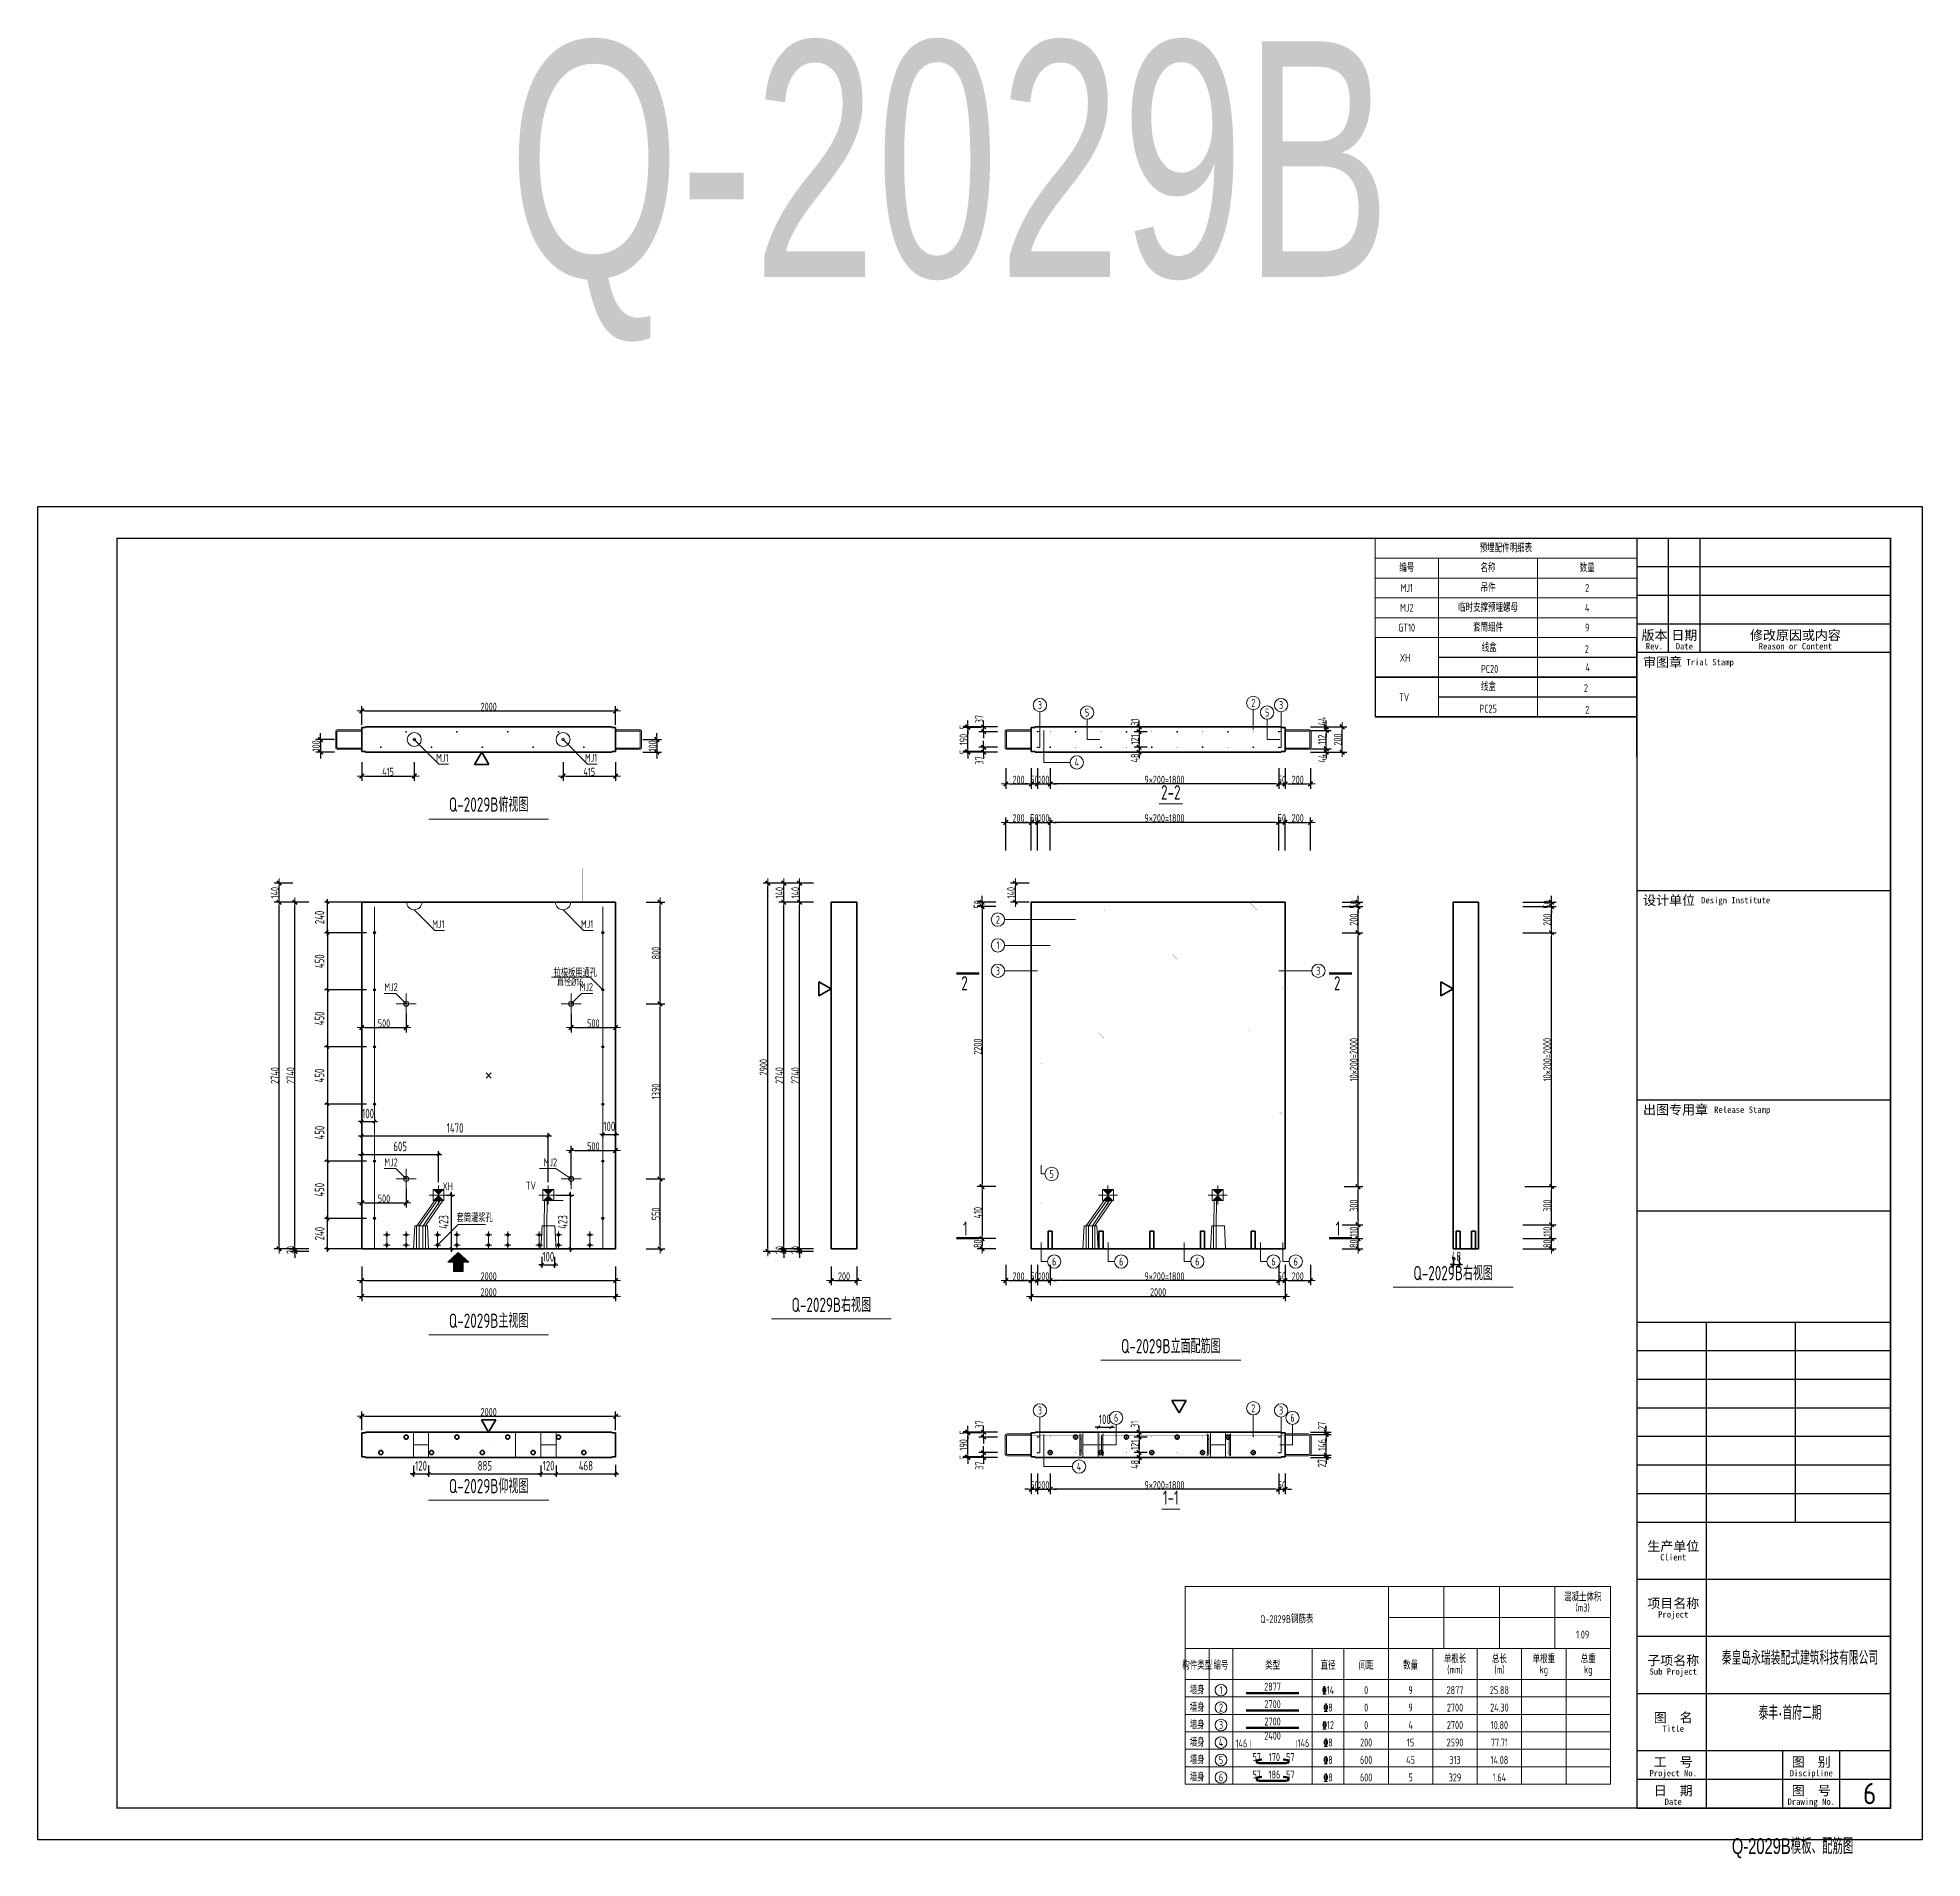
# Model space of a CAD drawing. Extents: x -85320 to 1679916, y -1321939 to 627.
# Drawn here: x 1201740 to 1261140, y -868455 to -811099 of the extents above; entities that cross this region are included whole.
import ezdxf
from ezdxf.enums import TextEntityAlignment as Align

# ---------------------------------------------------------------- set-up
doc = ezdxf.new("R2010")
doc.units = 0
doc.header["$LTSCALE"] = 1000
doc.linetypes.add('DOTE', pattern=[2.42, 2, -0.2, 0.02, -0.2])
doc.linetypes.add('点划线', pattern=[1850, 1200, -300, 50, -300])
for name, color, linetype in [('BORDER', 7, 'Continuous'), ('DIAN BOX', 7, 'Continuous'), ('S_WALL', 9, 'Continuous'), ('TH', 7, 'Continuous'), ('Y-03墙-03预制墙钢筋', 1, 'Continuous'), ('图名', 85, 'Continuous'), ('图框文字', 7, 'Continuous'), ('套筒垫片', 7, 'Continuous'), ('手孔标注', 3, 'Continuous'), ('打印线框', 7, 'Continuous'), ('拉模', 7, 'Continuous'), ('砼墙', 3, 'Continuous'), ('详图符号', 7, 'Continuous')]:
    doc.layers.add(name, color=color, linetype=linetype)
for name, color, linetype, lineweight in [('WCOL', 7, 'Continuous', 0), ('参数表文字', 7, 'Continuous', 18), ('参数表边线', 253, 'Continuous', 18), ('手孔', 6, 'Continuous', 0), ('梁截面纵筋', 1, 'Continuous', 50), ('直线', 7, 'Continuous', 18), ('预制墙图名', 7, 'Continuous', 18), ('预制墙埋件', 8, 'Continuous', 18), ('预制墙墙身水平筋', 130, 'Continuous', 18), ('预制墙墙身纵向受力筋', 1, 'Continuous', 18), ('预制墙墙身纵向非受力筋', 94, 'Continuous', 18), ('预制墙墙身附加筋', 94, 'Continuous', 18), ('预制墙拉筋', 130, 'Continuous', 18), ('预制墙详图孔洞', 9, '点划线', 18), ('预制墙详图标注', 3, 'Continuous', 18), ('预制墙详图轮廓', 3, 'Continuous', 35)]:
    doc.layers.add(name, color=color, linetype=linetype, lineweight=lineweight)
doc.styles.get("Standard").update_dxf_attribs({"font": 'gbenor.shx', "bigfont": 'gbcbig.shx'})
doc.styles.add('TSSD_Dimension', font='tssdeng.shx', dxfattribs={"width": 0.7, "bigfont": 'hztxt.shx'})
doc.styles.add('TSSD_Num', font='tssdeng.shx', dxfattribs={"width": 0.7, "bigfont": 'hztxt.shx'})
doc.styles.add('TSSD_Rein', font='Tssdeng.shx', dxfattribs={"width": 0.7, "bigfont": 'hztxt.shx'})
doc.styles.add('中西文等高字体', font='hztxt_e.shx', dxfattribs={"width": 0.7, "bigfont": 'hbhz.shx'})
doc.styles.add('样式 1', font='yjkeng.shx', dxfattribs={"width": 0.7, "bigfont": 'yjkchn.shx'})
doc.styles.add('样式 2', font='yjkeng.shx', dxfattribs={"width": 0.7, "bigfont": 'yjkchn.shx'})
doc.styles.add('设计院一', font='', dxfattribs={"width": 0.8})
doc.styles.get('设计院一').set_extended_font_data('SimSun')
doc.dimstyles.new('标注', dxfattribs={"dimtxt": 300, "dimasz": 100, "dimexe": 100, "dimexo": 250, "dimgap": 100, "dimtad": 1, "dimdec": 0, "dimlfac": 0.25, "dimzin": 0, "dimdsep": 46, "dimtxsty": 'TSSD_Dimension', "dimblk": 'ARCHTICK', "dimcen": 0, "dimdle": 100, "dimclrt": 7, "dimadec": 0, "dimazin": 0, "dimtfac": 1, "dimtdec": 0, "dimtix": 1, "dimtmove": 2, "dimatfit": 3, "dimfxl": 1, "dimtolj": 1, "dimtzin": 0, "dimarcsym": 0})
doc.dimstyles.new('盈建科结构', dxfattribs={"dimscale": 100, "dimtxt": 2.5, "dimasz": 1, "dimexe": 1.5, "dimexo": 0.625, "dimgap": 0.1, "dimtad": 1, "dimdec": 0, "dimrnd": 1, "dimzin": 0, "dimdsep": 46, "dimtxsty": '样式 1', "dimblk": '_yjkbk', "dimblk1": 'ARCHTICK', "dimblk2": 'ARCHTICK', "dimcen": 0.09, "dimadec": 0, "dimazin": 0, "dimtfac": 1, "dimtdec": 4, "dimtix": 1, "dimtmove": 2, "dimatfit": 3, "dimfxl": 1, "dimtolj": 1, "dimtzin": 0, "dimarcsym": 0})

msp = doc.modelspace()

# ---------------------------------------------------------------- texts
at = {"layer": '参数表文字', "linetype": 'Continuous', "style": 'TSSD_Rein', "width": 0.7}
for s, p in [('预埋配件明细表', (1248014.778, -827183.462)), ('编号', (1244889.778, -827808.462)), ('名称', (1247452.278, -827808.462)), ('数量', (1250577.278, -827808.462)), ('MJ1', (1244889.778, -828433.462)), ('吊件', (1247452.278, -828433.462)), ('2', (1250577.278, -828433.462)), ('MJ2', (1244889.778, -829058.462)), ('临时支撑预埋螺母', (1247452.278, -829058.462)), ('4', (1250577.278, -829058.462)), ('GT10', (1244889.778, -829683.462)), ('套筒组件', (1247452.278, -829683.462)), ('9', (1250577.278, -829683.462)), ('线盒', (1247488.85, -830321.036)), ('2', (1250564.911, -830361.952)), ('XH', (1244836.61, -830633.698)), ('PC20', (1247501.202, -830985.435)), ('4', (1250598.312, -830934.881)), ('线盒', (1247462.691, -831548.937)), ('2', (1250538.752, -831589.853)), ('TV', (1244810.451, -831876.582)), (' PC25', (1247395.932, -832237.176)), ('2', (1250580.075, -832273.474)), ('XH', (1214660.101, -847283.868)), ('Q-2029B钢筋表', (1241110.621, -860919.829)), ('1.09', (1250435.621, -861407.329)), ('构件类型', (1238285.621, -862382.329)), ('编号', (1239035.621, -862382.329)), ('类型', (1240660.621, -862382.329)), ('直径', (1242410.621, -862382.329)), ('间距', (1243610.621, -862382.329)), ('数量', (1245010.621, -862382.329)), ('墙身', (1238285.621, -863157.329)), ('1', (1239035.621, -863157.329)), ('2877', (1240660.621, -863047.329)), ('%%13214', (1242410.621, -863157.329)), ('0', (1243610.621, -863157.329)), ('9', (1245010.621, -863157.329)), ('2877', (1246410.621, -863157.329)), ('25.88', (1247810.621, -863157.329)), ('墙身', (1238285.621, -863707.329)), ('2', (1239035.621, -863707.329)), ('2700', (1240660.621, -863597.329)), ('%%1328', (1242410.621, -863707.329)), ('0', (1243610.621, -863707.329)), ('9', (1245010.621, -863707.329)), ('2700', (1246410.621, -863707.329)), ('24.30', (1247810.621, -863707.329)), ('墙身', (1238285.621, -864257.329)), ('3', (1239035.621, -864257.329)), ('2700', (1240660.621, -864147.329)), ('%%13212', (1242410.621, -864257.329)), ('0', (1243610.621, -864257.329)), ('4', (1245010.621, -864257.329)), ('2700', (1246410.621, -864257.329)), ('10.80', (1247810.621, -864257.329)), ('墙身', (1238285.621, -864807.329)), ('4', (1239035.621, -864807.329)), ('146', (1239679.152, -864834.214)), ('2400', (1240660.621, -864595.425)), ('146', (1241633.864, -864826.035)), ('%%1328', (1242410.621, -864807.329)), ('200', (1243610.621, -864807.329)), ('15', (1245010.621, -864807.329)), ('2590', (1246410.621, -864807.329)), ('77.71', (1247810.621, -864807.329)), ('墙身', (1238285.621, -865357.329)), ('5', (1239035.621, -865357.329)), ('57', (1240160.621, -865265.663)), (' 170', (1240660.621, -865265.663)), (' 57', (1241160.621, -865265.663)), ('%%1328', (1242410.621, -865357.329)), ('600', (1243610.621, -865357.329)), ('45', (1245010.621, -865357.329)), ('313', (1246410.621, -865357.329)), ('14.08', (1247810.621, -865357.329)), ('墙身', (1238285.621, -865907.329)), ('6', (1239035.621, -865907.329)), ('57', (1240160.621, -865815.663)), (' 186', (1240660.621, -865815.663)), (' 57', (1241160.621, -865815.663)), ('%%1328', (1242410.621, -865907.329)), ('600', (1243610.621, -865907.329)), ('5', (1245010.621, -865907.329)), ('329', (1246410.621, -865907.329)), ('1.64', (1247810.621, -865907.329))]:
    msp.add_text(s, height=250, dxfattribs=at).set_placement(p, align=Align.MIDDLE_CENTER)
for s, p in [('混凝土体积', (1250435.621, -860432.329)), ('单根长', (1246410.621, -862382.329)), ('总长', (1247810.621, -862382.329)), ('单根重', (1249210.621, -862382.329)), ('总重', (1250610.621, -862382.329))]:
    msp.add_text(s, height=250, dxfattribs=at).set_placement(p, align=Align.BOTTOM_CENTER)
for s, p in [('(m3)', (1250435.621, -860432.329)), ('(mm)', (1246410.621, -862382.329)), ('(m)', (1247810.621, -862382.329)), ('kg', (1249210.621, -862382.329)), ('kg', (1250610.621, -862382.329))]:
    msp.add_text(s, height=250, dxfattribs=at).set_placement(p, align=Align.TOP_CENTER)
at = {"layer": '图名', "linetype": 'Continuous', "style": '样式 2', "width": 0.7}
for s, p in [('2', (1231056.178, -841114.638)), ('2', (1242801.178, -841114.638)), ('1', (1231056.178, -848840.638)), ('1', (1242801.178, -848840.638))]:
    msp.add_text(s, height=450, dxfattribs=at).set_placement(p, align=Align.RIGHT)
at = {"layer": '图框文字', "color": 2, "style": '中西文等高字体', "width": 0.7}
msp.add_text('Q-2029B', height=7425, dxfattribs=at).set_placement((1216574.892, -818634.586))
msp.add_text('Q-2029B模板、配筋图', height=495, dxfattribs=at).set_placement((1255137.28, -868467.255), align=Align.BOTTOM_LEFT)
at = {"layer": '拉模', "color": 3}
msp.add_text('6', height=673.843, dxfattribs=at).set_placement((1259273.636, -866751.841))
at = {"layer": '直线', "linetype": 'Continuous', "style": '样式 1', "width": 0.7}
for s, p in [('3', (1233328.678, -832125.638)), ('2', (1240053.678, -832057.638)), ('3', (1240928.678, -832125.638)), ('5', (1234813.678, -832358.638)), ('5', (1240489.678, -832358.638)), ('4', (1234489.678, -833930.638)), ('2', (1232003.678, -838883.361)), ('1', (1232003.678, -839693.361)), ('3', (1232003.678, -840493.361)), ('3', (1242103.678, -840493.361)), ('5', (1233697.675, -846895.636)), ('6', (1233777.675, -849655.636)), ('6', (1235889.675, -849655.636)), ('6', (1238289.675, -849655.636)), ('6', (1240689.675, -849655.636)), ('6', (1241389.68, -849655.636)), ('2', (1240053.678, -854277.638)), ('3', (1233328.678, -854345.638)), ('6', (1235729.678, -854578.638)), ('3', (1240928.678, -854345.638)), ('6', (1241289.678, -854578.638)), ('4', (1234561.678, -856114.638))]:
    msp.add_text(s, height=250, dxfattribs=at).set_placement(p, align=Align.MIDDLE_CENTER)
for s, p in [('MJ1', (1214687.562, -833983.638)), ('MJ1', (1219375.562, -833983.638)), ('MJ1', (1214562.562, -839223.638)), ('MJ1', (1219250.562, -839223.638)), ('MJ2', (1219242.139, -841208.638)), ('MJ2', (1218109.838, -846728.638)), ('套筒灌浆孔', (1216081.249, -848483.638))]:
    msp.add_text(s, height=250, dxfattribs=at).set_placement(p, align=Align.BOTTOM_RIGHT)
for s, p in [('MJ2', (1212665.216, -841208.638)), ('MJ2', (1212665.216, -846728.638)), ('TV', (1217129.532, -847462.628))]:
    msp.add_text(s, height=250, dxfattribs=at).set_placement(p, align=Align.BOTTOM_LEFT)
at = {"layer": '详图符号', "lineweight": 0, "style": 'TSSD_Num', "width": 0.7}
msp.add_text('拉模板用通孔', height=240, dxfattribs=at).set_placement((1218005.681, -840440.177), align=Align.TOP_LEFT)
msp.add_text('直径%%C16', height=240, dxfattribs=at).set_placement((1218098.262, -840966.64))
at = {"layer": '预制墙图名', "linetype": 'Continuous', "style": '样式 2', "width": 0.7}
for s, p in [('Q-2029B俯视图', (1215953.678, -835618.638)), ('2-2', (1237453.678, -835233.638)), ('Q-2029B右视图', (1246353.678, -850378.638)), ('Q-2029B右视图', (1226753.678, -851378.638)), ('Q-2029B主视图', (1215953.678, -851878.638)), ('Q-2029B立面配筋图', (1237453.678, -852678.638)), ('Q-2029B仰视图', (1215953.678, -857088.638)), ('1-1', (1237453.678, -857453.638))]:
    msp.add_text(s, height=450, dxfattribs=at).set_placement(p, align=Align.BOTTOM_CENTER)

# ---------------------------------------------------------------- blocks, each defined once
blk = doc.blocks.new('_yjkbk')
blk.add_line((-1, 0), (1.5, 0))
blk.add_lwpolyline([(-0.7, -0.7, 0.5, 0.5, 0), (0.7, 0.7, 0.5, 0.5, 0)], format="xyseb")
blk = doc.blocks.new('*D549')
at = {"layer": 'Defpoints', "color": 0, "transparency": 16777216}
for p in [(1211954, -849754), (1219954, -849754), (1219954, -850254)]:
    blk.add_point(p, dxfattribs=at)
at = {"layer": '预制墙详图标注', "color": 0, "lineweight": -2, "transparency": 16777216}
for p, q in [((1211954, -849816), (1211954, -850404)), ((1219954, -849816), (1219954, -850404)), ((1212054, -850254), (1219854, -850254))]:
    blk.add_line(p, q, dxfattribs=at)
at = {"layer": '预制墙详图标注', "color": 0, "lineweight": -2, "transparency": 16777216, "xscale": 100, "yscale": 100, "zscale": 100, "rotation": 180}
blk.add_blockref('_yjkbk', (1211954, -850254), dxfattribs=at)
at = {"layer": '预制墙详图标注', "color": 0, "lineweight": -2, "transparency": 16777216, "xscale": 100, "yscale": 100, "zscale": 100}
blk.add_blockref('_yjkbk', (1219954, -850254), dxfattribs=at)
at = {"layer": '预制墙详图标注', "color": 0, "transparency": 16777216, "insert": (1215954, -850244), "char_height": 250, "attachment_point": 8, "style": '样式 1'}
blk.add_mtext('\\A1;2000', dxfattribs=at)
blk = doc.blocks.new('_ArchTick')
at = {"color": 0, "linetype": 'ByBlock', "const_width": 0.4}
blk.add_lwpolyline([(-0.5, -0.5), (0.5, 0.5)], dxfattribs=at)
blk = doc.blocks.new('*D550')
at = {"layer": 'Defpoints', "color": 0, "transparency": 16777216}
for p in [(1211954, -850254), (1219954, -850254), (1219954, -850754)]:
    blk.add_point(p, dxfattribs=at)
at = {"layer": '预制墙详图标注', "color": 0, "lineweight": -2, "transparency": 16777216}
for p, q in [((1211954, -850316), (1211954, -850904)), ((1219954, -850316), (1219954, -850904)), ((1212054, -850754), (1219854, -850754))]:
    blk.add_line(p, q, dxfattribs=at)
at = {"layer": '预制墙详图标注', "color": 0, "lineweight": -2, "transparency": 16777216, "xscale": 100, "yscale": 100, "zscale": 100, "rotation": 180}
blk.add_blockref('_yjkbk', (1211954, -850754), dxfattribs=at)
at = {"layer": '预制墙详图标注', "color": 0, "lineweight": -2, "transparency": 16777216, "xscale": 100, "yscale": 100, "zscale": 100}
blk.add_blockref('_yjkbk', (1219954, -850754), dxfattribs=at)
at = {"layer": '预制墙详图标注', "color": 0, "transparency": 16777216, "insert": (1215954, -850744), "char_height": 250, "attachment_point": 8, "style": '样式 1'}
blk.add_mtext('\\A1;2000', dxfattribs=at)
blk = doc.blocks.new('*D551')
at = {"layer": 'Defpoints', "color": 0, "transparency": 16777216}
for p in [(1209847, -849254), (1210347, -849254), (1210347, -849334)]:
    blk.add_point(p, dxfattribs=at)
at = {"layer": '预制墙详图标注', "color": 0, "lineweight": -2, "transparency": 16777216}
for p, q in [((1210284, -849254), (1209697, -849254)), ((1210284, -849334), (1209697, -849334)), ((1209847, -849154), (1209847, -849054)), ((1209847, -849334), (1209847, -849254)), ((1209847, -849434), (1209847, -849534))]:
    blk.add_line(p, q, dxfattribs=at)
at = {"layer": '预制墙详图标注', "color": 0, "lineweight": -2, "transparency": 16777216, "xscale": 100, "yscale": 100, "zscale": 100}
for p, rotation in [((1209847, -849254), 270), ((1209847, -849334), 90)]:
    blk.add_blockref('_yjkbk', p, dxfattribs=dict(at, rotation=rotation))
at = {"layer": '预制墙详图标注', "color": 0, "transparency": 16777216, "insert": (1209837, -849294), "char_height": 250, "attachment_point": 8, "rotation": 90, "style": '样式 1'}
blk.add_mtext('\\A1;20', dxfattribs=at)
blk = doc.blocks.new('*D552')
at = {"layer": 'Defpoints', "color": 0, "transparency": 16777216}
for p in [(1209847, -838334), (1210347, -838334), (1210347, -849254)]:
    blk.add_point(p, dxfattribs=at)
at = {"layer": '预制墙详图标注', "color": 0, "lineweight": -2, "transparency": 16777216}
for p, q in [((1210284, -838334), (1209697, -838334)), ((1209847, -849154), (1209847, -838434)), ((1210284, -849254), (1209697, -849254))]:
    blk.add_line(p, q, dxfattribs=at)
at = {"layer": '预制墙详图标注', "color": 0, "lineweight": -2, "transparency": 16777216, "xscale": 100, "yscale": 100, "zscale": 100}
for p, rotation in [((1209847, -838334), 90), ((1209847, -849254), 270)]:
    blk.add_blockref('_yjkbk', p, dxfattribs=dict(at, rotation=rotation))
at = {"layer": '预制墙详图标注', "color": 0, "transparency": 16777216, "insert": (1209837, -843794), "char_height": 250, "attachment_point": 8, "rotation": 90, "style": '样式 1'}
blk.add_mtext('\\A1;2740', dxfattribs=at)
blk = doc.blocks.new('*D553')
at = {"layer": 'Defpoints', "color": 0, "transparency": 16777216}
for p in [(1209347, -838334), (1209847, -838334), (1209847, -849254)]:
    blk.add_point(p, dxfattribs=at)
at = {"layer": '预制墙详图标注', "color": 0, "lineweight": -2, "transparency": 16777216}
for p, q in [((1209784, -838334), (1209197, -838334)), ((1209347, -849154), (1209347, -838434)), ((1209784, -849254), (1209197, -849254))]:
    blk.add_line(p, q, dxfattribs=at)
at = {"layer": '预制墙详图标注', "color": 0, "lineweight": -2, "transparency": 16777216, "xscale": 100, "yscale": 100, "zscale": 100}
for p, rotation in [((1209347, -838334), 90), ((1209347, -849254), 270)]:
    blk.add_blockref('_yjkbk', p, dxfattribs=dict(at, rotation=rotation))
at = {"layer": '预制墙详图标注', "color": 0, "transparency": 16777216, "insert": (1209337, -843794), "char_height": 250, "attachment_point": 8, "rotation": 90, "style": '样式 1'}
blk.add_mtext('\\A1;2740', dxfattribs=at)
blk = doc.blocks.new('*D554')
at = {"layer": 'Defpoints', "color": 0, "transparency": 16777216}
for p in [(1209347, -837734), (1209847, -837734), (1209847, -838334)]:
    blk.add_point(p, dxfattribs=at)
at = {"layer": '预制墙详图标注', "color": 0, "lineweight": -2, "transparency": 16777216}
for p, q in [((1209784, -837734), (1209197, -837734)), ((1209347, -838234), (1209347, -837834)), ((1209784, -838334), (1209197, -838334))]:
    blk.add_line(p, q, dxfattribs=at)
at = {"layer": '预制墙详图标注', "color": 0, "lineweight": -2, "transparency": 16777216, "xscale": 100, "yscale": 100, "zscale": 100}
for p, rotation in [((1209347, -837734), 90), ((1209347, -838334), 270)]:
    blk.add_blockref('_yjkbk', p, dxfattribs=dict(at, rotation=rotation))
at = {"layer": '预制墙详图标注', "color": 0, "transparency": 16777216, "insert": (1209337, -838034), "char_height": 250, "attachment_point": 8, "rotation": 90, "style": '样式 1'}
blk.add_mtext('\\A1;140', dxfattribs=at)
blk = doc.blocks.new('*D555')
at = {"layer": 'Defpoints', "color": 0, "transparency": 16777216}
for p in [(1220854, -847054), (1221354, -847054), (1220854, -849254)]:
    blk.add_point(p, dxfattribs=at)
at = {"layer": '预制墙详图标注', "color": 0, "lineweight": -2, "transparency": 16777216}
for p, q in [((1220916, -847054), (1221504, -847054)), ((1221354, -849154), (1221354, -847154)), ((1220916, -849254), (1221504, -849254))]:
    blk.add_line(p, q, dxfattribs=at)
at = {"layer": '预制墙详图标注', "color": 0, "lineweight": -2, "transparency": 16777216, "xscale": 100, "yscale": 100, "zscale": 100}
for p, rotation in [((1221354, -847054), 90), ((1221354, -849254), 270)]:
    blk.add_blockref('_yjkbk', p, dxfattribs=dict(at, rotation=rotation))
at = {"layer": '预制墙详图标注', "color": 0, "transparency": 16777216, "insert": (1221344, -848154), "char_height": 250, "attachment_point": 8, "rotation": 90, "style": '样式 1'}
blk.add_mtext('\\A1;550', dxfattribs=at)
blk = doc.blocks.new('*D556')
at = {"layer": 'Defpoints', "color": 0, "transparency": 16777216}
for p in [(1220854, -841534), (1221354, -841534), (1220854, -847054)]:
    blk.add_point(p, dxfattribs=at)
at = {"layer": '预制墙详图标注', "color": 0, "lineweight": -2, "transparency": 16777216}
for p, q in [((1220916, -841534), (1221504, -841534)), ((1221354, -846954), (1221354, -841634)), ((1220916, -847054), (1221504, -847054))]:
    blk.add_line(p, q, dxfattribs=at)
at = {"layer": '预制墙详图标注', "color": 0, "lineweight": -2, "transparency": 16777216, "xscale": 100, "yscale": 100, "zscale": 100}
for p, rotation in [((1221354, -841534), 90), ((1221354, -847054), 270)]:
    blk.add_blockref('_yjkbk', p, dxfattribs=dict(at, rotation=rotation))
at = {"layer": '预制墙详图标注', "color": 0, "transparency": 16777216, "insert": (1221344, -844294), "char_height": 250, "attachment_point": 8, "rotation": 90, "style": '样式 1'}
blk.add_mtext('\\A1;1390', dxfattribs=at)
blk = doc.blocks.new('*D557')
at = {"layer": 'Defpoints', "color": 0, "transparency": 16777216}
for p in [(1220854, -838334), (1221354, -838334), (1220854, -841534)]:
    blk.add_point(p, dxfattribs=at)
at = {"layer": '预制墙详图标注', "color": 0, "lineweight": -2, "transparency": 16777216}
for p, q in [((1220916, -838334), (1221504, -838334)), ((1221354, -841434), (1221354, -838434)), ((1220916, -841534), (1221504, -841534))]:
    blk.add_line(p, q, dxfattribs=at)
at = {"layer": '预制墙详图标注', "color": 0, "lineweight": -2, "transparency": 16777216, "xscale": 100, "yscale": 100, "zscale": 100}
for p, rotation in [((1221354, -838334), 90), ((1221354, -841534), 270)]:
    blk.add_blockref('_yjkbk', p, dxfattribs=dict(at, rotation=rotation))
at = {"layer": '预制墙详图标注', "color": 0, "transparency": 16777216, "insert": (1221344, -839934), "char_height": 250, "attachment_point": 8, "rotation": 90, "style": '样式 1'}
blk.add_mtext('\\A1;800', dxfattribs=at)
blk = doc.blocks.new('*D558')
at = {"layer": 'Defpoints', "color": 0, "transparency": 16777216}
for p in [(1211154, -833209), (1210654, -833609), (1211154, -833609)]:
    blk.add_point(p, dxfattribs=at)
at = {"layer": '预制墙详图标注', "color": 0, "lineweight": -2, "transparency": 16777216}
for p, q in [((1211091, -833209), (1210504, -833209)), ((1210654, -833109), (1210654, -833009)), ((1210654, -833209), (1210654, -833609)), ((1211091, -833609), (1210504, -833609)), ((1210654, -833709), (1210654, -833809))]:
    blk.add_line(p, q, dxfattribs=at)
at = {"layer": '预制墙详图标注', "color": 0, "lineweight": -2, "transparency": 16777216, "xscale": 100, "yscale": 100, "zscale": 100}
for p, rotation in [((1210654, -833209), 270), ((1210654, -833609), 90)]:
    blk.add_blockref('_yjkbk', p, dxfattribs=dict(at, rotation=rotation))
at = {"layer": '预制墙详图标注', "color": 0, "transparency": 16777216, "insert": (1210644, -833409), "char_height": 250, "attachment_point": 8, "rotation": 90, "style": '样式 1'}
blk.add_mtext('\\A1;100', dxfattribs=at)
blk = doc.blocks.new('*D559')
at = {"layer": 'Defpoints', "color": 0, "transparency": 16777216}
for p in [(1220754, -833209), (1220754, -833609), (1221254, -833609)]:
    blk.add_point(p, dxfattribs=at)
at = {"layer": '预制墙详图标注', "color": 0, "lineweight": -2, "transparency": 16777216}
for p, q in [((1220816, -833209), (1221404, -833209)), ((1221254, -833109), (1221254, -833009)), ((1221254, -833209), (1221254, -833609)), ((1220816, -833609), (1221404, -833609)), ((1221254, -833709), (1221254, -833809))]:
    blk.add_line(p, q, dxfattribs=at)
at = {"layer": '预制墙详图标注', "color": 0, "lineweight": -2, "transparency": 16777216, "xscale": 100, "yscale": 100, "zscale": 100}
for p, rotation in [((1221254, -833209), 270), ((1221254, -833609), 90)]:
    blk.add_blockref('_yjkbk', p, dxfattribs=dict(at, rotation=rotation))
at = {"layer": '预制墙详图标注', "color": 0, "transparency": 16777216, "insert": (1221244, -833409), "char_height": 250, "attachment_point": 8, "rotation": 90, "style": '样式 1'}
blk.add_mtext('\\A1;100', dxfattribs=at)
blk = doc.blocks.new('*D560')
at = {"layer": 'Defpoints', "color": 0, "transparency": 16777216}
for p in [(1211954, -833859), (1213610, -833859), (1213610, -834359)]:
    blk.add_point(p, dxfattribs=at)
at = {"layer": '预制墙详图标注', "color": 0, "lineweight": -2, "transparency": 16777216}
for p, q in [((1211954, -833921), (1211954, -834509)), ((1213610, -833921), (1213610, -834509)), ((1212054, -834359), (1213510, -834359))]:
    blk.add_line(p, q, dxfattribs=at)
at = {"layer": '预制墙详图标注', "color": 0, "lineweight": -2, "transparency": 16777216, "xscale": 100, "yscale": 100, "zscale": 100, "rotation": 180}
blk.add_blockref('_yjkbk', (1211954, -834359), dxfattribs=at)
at = {"layer": '预制墙详图标注', "color": 0, "lineweight": -2, "transparency": 16777216, "xscale": 100, "yscale": 100, "zscale": 100}
blk.add_blockref('_yjkbk', (1213610, -834359), dxfattribs=at)
at = {"layer": '预制墙详图标注', "color": 0, "transparency": 16777216, "insert": (1212782, -834349), "char_height": 250, "attachment_point": 8, "style": '样式 1'}
blk.add_mtext('\\A1;415', dxfattribs=at)
blk = doc.blocks.new('*D561')
at = {"layer": 'Defpoints', "color": 0, "transparency": 16777216}
for p in [(1218298, -833859), (1219954, -833859), (1219954, -834359)]:
    blk.add_point(p, dxfattribs=at)
at = {"layer": '预制墙详图标注', "color": 0, "lineweight": -2, "transparency": 16777216}
for p, q in [((1218298, -833921), (1218298, -834509)), ((1219954, -833921), (1219954, -834509)), ((1218398, -834359), (1219854, -834359))]:
    blk.add_line(p, q, dxfattribs=at)
at = {"layer": '预制墙详图标注', "color": 0, "lineweight": -2, "transparency": 16777216, "xscale": 100, "yscale": 100, "zscale": 100, "rotation": 180}
blk.add_blockref('_yjkbk', (1218298, -834359), dxfattribs=at)
at = {"layer": '预制墙详图标注', "color": 0, "lineweight": -2, "transparency": 16777216, "xscale": 100, "yscale": 100, "zscale": 100}
blk.add_blockref('_yjkbk', (1219954, -834359), dxfattribs=at)
at = {"layer": '预制墙详图标注', "color": 0, "transparency": 16777216, "insert": (1219126, -834349), "char_height": 250, "attachment_point": 8, "style": '样式 1'}
blk.add_mtext('\\A1;415', dxfattribs=at)
blk = doc.blocks.new('*D562')
at = {"layer": 'Defpoints', "color": 0, "transparency": 16777216}
for p in [(1219954, -832309), (1211954, -832809), (1219954, -832809)]:
    blk.add_point(p, dxfattribs=at)
at = {"layer": '预制墙详图标注', "color": 0, "lineweight": -2, "transparency": 16777216}
for p, q in [((1211954, -832746), (1211954, -832159)), ((1219954, -832746), (1219954, -832159)), ((1212054, -832309), (1219854, -832309))]:
    blk.add_line(p, q, dxfattribs=at)
at = {"layer": '预制墙详图标注', "color": 0, "lineweight": -2, "transparency": 16777216, "xscale": 100, "yscale": 100, "zscale": 100, "rotation": 180}
blk.add_blockref('_yjkbk', (1211954, -832309), dxfattribs=at)
at = {"layer": '预制墙详图标注', "color": 0, "lineweight": -2, "transparency": 16777216, "xscale": 100, "yscale": 100, "zscale": 100}
blk.add_blockref('_yjkbk', (1219954, -832309), dxfattribs=at)
at = {"layer": '预制墙详图标注', "color": 0, "transparency": 16777216, "insert": (1215954, -832299), "char_height": 250, "attachment_point": 8, "style": '样式 1'}
blk.add_mtext('\\A1;2000', dxfattribs=at)
blk = doc.blocks.new('*D563')
at = {"layer": 'Defpoints', "color": 0, "transparency": 16777216}
for p in [(1226754, -849754), (1227554, -849754), (1227554, -850254)]:
    blk.add_point(p, dxfattribs=at)
at = {"layer": '预制墙详图标注', "color": 0, "lineweight": -2, "transparency": 16777216}
for p, q in [((1226754, -849816), (1226754, -850404)), ((1227554, -849816), (1227554, -850404)), ((1226854, -850254), (1227454, -850254))]:
    blk.add_line(p, q, dxfattribs=at)
at = {"layer": '预制墙详图标注', "color": 0, "lineweight": -2, "transparency": 16777216, "xscale": 100, "yscale": 100, "zscale": 100, "rotation": 180}
blk.add_blockref('_yjkbk', (1226754, -850254), dxfattribs=at)
at = {"layer": '预制墙详图标注', "color": 0, "lineweight": -2, "transparency": 16777216, "xscale": 100, "yscale": 100, "zscale": 100}
blk.add_blockref('_yjkbk', (1227554, -850254), dxfattribs=at)
at = {"layer": '预制墙详图标注', "color": 0, "transparency": 16777216, "insert": (1227154, -850244), "char_height": 250, "attachment_point": 8, "style": '样式 1'}
blk.add_mtext('\\A1;200', dxfattribs=at)
blk = doc.blocks.new('*D564')
at = {"layer": 'Defpoints', "color": 0, "transparency": 16777216}
for p in [(1225754, -849254), (1226254, -849254), (1226254, -849334)]:
    blk.add_point(p, dxfattribs=at)
at = {"layer": '预制墙详图标注', "color": 0, "lineweight": -2, "transparency": 16777216}
for p, q in [((1226191, -849254), (1225604, -849254)), ((1226191, -849334), (1225604, -849334)), ((1225754, -849154), (1225754, -849054)), ((1225754, -849334), (1225754, -849254)), ((1225754, -849434), (1225754, -849534))]:
    blk.add_line(p, q, dxfattribs=at)
at = {"layer": '预制墙详图标注', "color": 0, "lineweight": -2, "transparency": 16777216, "xscale": 100, "yscale": 100, "zscale": 100}
for p, rotation in [((1225754, -849254), 270), ((1225754, -849334), 90)]:
    blk.add_blockref('_yjkbk', p, dxfattribs=dict(at, rotation=rotation))
at = {"layer": '预制墙详图标注', "color": 0, "transparency": 16777216, "insert": (1225744, -849294), "char_height": 250, "attachment_point": 8, "rotation": 90, "style": '样式 1'}
blk.add_mtext('\\A1;20', dxfattribs=at)
blk = doc.blocks.new('*D565')
at = {"layer": 'Defpoints', "color": 0, "transparency": 16777216}
for p in [(1225754, -838334), (1226254, -838334), (1226254, -849254)]:
    blk.add_point(p, dxfattribs=at)
at = {"layer": '预制墙详图标注', "color": 0, "lineweight": -2, "transparency": 16777216}
for p, q in [((1226191, -838334), (1225604, -838334)), ((1225754, -849154), (1225754, -838434)), ((1226191, -849254), (1225604, -849254))]:
    blk.add_line(p, q, dxfattribs=at)
at = {"layer": '预制墙详图标注', "color": 0, "lineweight": -2, "transparency": 16777216, "xscale": 100, "yscale": 100, "zscale": 100}
for p, rotation in [((1225754, -838334), 90), ((1225754, -849254), 270)]:
    blk.add_blockref('_yjkbk', p, dxfattribs=dict(at, rotation=rotation))
at = {"layer": '预制墙详图标注', "color": 0, "transparency": 16777216, "insert": (1225744, -843794), "char_height": 250, "attachment_point": 8, "rotation": 90, "style": '样式 1'}
blk.add_mtext('\\A1;2740', dxfattribs=at)
blk = doc.blocks.new('*D566')
at = {"layer": 'Defpoints', "color": 0, "transparency": 16777216}
for p in [(1225754, -837734), (1226254, -837734), (1226254, -838334)]:
    blk.add_point(p, dxfattribs=at)
at = {"layer": '预制墙详图标注', "color": 0, "lineweight": -2, "transparency": 16777216}
for p, q in [((1226191, -837734), (1225604, -837734)), ((1225754, -838234), (1225754, -837834)), ((1226191, -838334), (1225604, -838334))]:
    blk.add_line(p, q, dxfattribs=at)
at = {"layer": '预制墙详图标注', "color": 0, "lineweight": -2, "transparency": 16777216, "xscale": 100, "yscale": 100, "zscale": 100}
for p, rotation in [((1225754, -837734), 90), ((1225754, -838334), 270)]:
    blk.add_blockref('_yjkbk', p, dxfattribs=dict(at, rotation=rotation))
at = {"layer": '预制墙详图标注', "color": 0, "transparency": 16777216, "insert": (1225744, -838034), "char_height": 250, "attachment_point": 8, "rotation": 90, "style": '样式 1'}
blk.add_mtext('\\A1;140', dxfattribs=at)
blk = doc.blocks.new('*D567')
at = {"layer": 'Defpoints', "color": 0, "transparency": 16777216}
for p in [(1225254, -849254), (1225754, -849254), (1225754, -849334)]:
    blk.add_point(p, dxfattribs=at)
at = {"layer": '预制墙详图标注', "color": 0, "lineweight": -2, "transparency": 16777216}
for p, q in [((1225691, -849254), (1225104, -849254)), ((1225691, -849334), (1225104, -849334)), ((1225254, -849154), (1225254, -849054)), ((1225254, -849334), (1225254, -849254)), ((1225254, -849434), (1225254, -849534))]:
    blk.add_line(p, q, dxfattribs=at)
at = {"layer": '预制墙详图标注', "color": 0, "lineweight": -2, "transparency": 16777216, "xscale": 100, "yscale": 100, "zscale": 100}
for p, rotation in [((1225254, -849254), 270), ((1225254, -849334), 90)]:
    blk.add_blockref('_yjkbk', p, dxfattribs=dict(at, rotation=rotation))
at = {"layer": '预制墙详图标注', "color": 0, "transparency": 16777216, "insert": (1225244, -849294), "char_height": 250, "attachment_point": 8, "rotation": 90, "style": '样式 1'}
blk.add_mtext('\\A1;20', dxfattribs=at)
blk = doc.blocks.new('*D568')
at = {"layer": 'Defpoints', "color": 0, "transparency": 16777216}
for p in [(1225254, -838334), (1225754, -838334), (1225754, -849254)]:
    blk.add_point(p, dxfattribs=at)
at = {"layer": '预制墙详图标注', "color": 0, "lineweight": -2, "transparency": 16777216}
for p, q in [((1225691, -838334), (1225104, -838334)), ((1225254, -849154), (1225254, -838434)), ((1225691, -849254), (1225104, -849254))]:
    blk.add_line(p, q, dxfattribs=at)
at = {"layer": '预制墙详图标注', "color": 0, "lineweight": -2, "transparency": 16777216, "xscale": 100, "yscale": 100, "zscale": 100}
for p, rotation in [((1225254, -838334), 90), ((1225254, -849254), 270)]:
    blk.add_blockref('_yjkbk', p, dxfattribs=dict(at, rotation=rotation))
at = {"layer": '预制墙详图标注', "color": 0, "transparency": 16777216, "insert": (1225244, -843794), "char_height": 250, "attachment_point": 8, "rotation": 90, "style": '样式 1'}
blk.add_mtext('\\A1;2740', dxfattribs=at)
blk = doc.blocks.new('*D569')
at = {"layer": 'Defpoints', "color": 0, "transparency": 16777216}
for p in [(1225254, -837734), (1225754, -837734), (1225754, -838334)]:
    blk.add_point(p, dxfattribs=at)
at = {"layer": '预制墙详图标注', "color": 0, "lineweight": -2, "transparency": 16777216}
for p, q in [((1225691, -837734), (1225104, -837734)), ((1225254, -838234), (1225254, -837834)), ((1225691, -838334), (1225104, -838334))]:
    blk.add_line(p, q, dxfattribs=at)
at = {"layer": '预制墙详图标注', "color": 0, "lineweight": -2, "transparency": 16777216, "xscale": 100, "yscale": 100, "zscale": 100}
for p, rotation in [((1225254, -837734), 90), ((1225254, -838334), 270)]:
    blk.add_blockref('_yjkbk', p, dxfattribs=dict(at, rotation=rotation))
at = {"layer": '预制墙详图标注', "color": 0, "transparency": 16777216, "insert": (1225244, -838034), "char_height": 250, "attachment_point": 8, "rotation": 90, "style": '样式 1'}
blk.add_mtext('\\A1;140', dxfattribs=at)
blk = doc.blocks.new('*D570')
at = {"layer": 'Defpoints', "color": 0, "transparency": 16777216}
for p in [(1224754, -837734), (1225254, -837734), (1225254, -849334)]:
    blk.add_point(p, dxfattribs=at)
at = {"layer": '预制墙详图标注', "color": 0, "lineweight": -2, "transparency": 16777216}
for p, q in [((1225191, -837734), (1224604, -837734)), ((1224754, -849234), (1224754, -837834)), ((1225191, -849334), (1224604, -849334))]:
    blk.add_line(p, q, dxfattribs=at)
at = {"layer": '预制墙详图标注', "color": 0, "lineweight": -2, "transparency": 16777216, "xscale": 100, "yscale": 100, "zscale": 100}
for p, rotation in [((1224754, -837734), 90), ((1224754, -849334), 270)]:
    blk.add_blockref('_yjkbk', p, dxfattribs=dict(at, rotation=rotation))
at = {"layer": '预制墙详图标注', "color": 0, "transparency": 16777216, "insert": (1224744, -843534), "char_height": 250, "attachment_point": 8, "rotation": 90, "style": '样式 1'}
blk.add_mtext('\\A1;2900', dxfattribs=at)
blk = doc.blocks.new('*D571')
at = {"layer": 'Defpoints', "color": 0, "transparency": 16777216}
for p in [(1232254, -849754), (1233054, -849754), (1233054, -850254)]:
    blk.add_point(p, dxfattribs=at)
at = {"layer": '预制墙详图标注', "color": 0, "lineweight": -2, "transparency": 16777216}
for p, q in [((1232254, -849754), (1232254, -850404)), ((1233054, -849754), (1233054, -850404)), ((1232354, -850254), (1232954, -850254))]:
    blk.add_line(p, q, dxfattribs=at)
at = {"layer": '预制墙详图标注', "color": 0, "lineweight": -2, "transparency": 16777216, "xscale": 100, "yscale": 100, "zscale": 100, "rotation": 180}
blk.add_blockref('_yjkbk', (1232254, -850254), dxfattribs=at)
at = {"layer": '预制墙详图标注', "color": 0, "lineweight": -2, "transparency": 16777216, "xscale": 100, "yscale": 100, "zscale": 100}
blk.add_blockref('_yjkbk', (1233054, -850254), dxfattribs=at)
at = {"layer": '预制墙详图标注', "color": 0, "transparency": 16777216, "insert": (1232654, -850244), "char_height": 250, "attachment_point": 8, "style": '样式 1'}
blk.add_mtext('\\A1;200', dxfattribs=at)
blk = doc.blocks.new('*D572')
at = {"layer": 'Defpoints', "color": 0, "transparency": 16777216}
for p in [(1233054, -849754), (1233254, -849754), (1233254, -850254)]:
    blk.add_point(p, dxfattribs=at)
at = {"layer": '预制墙详图标注', "color": 0, "lineweight": -2, "transparency": 16777216}
for p, q in [((1233054, -849754), (1233054, -850404)), ((1233254, -849754), (1233254, -850404)), ((1232954, -850254), (1232854, -850254)), ((1233054, -850254), (1233254, -850254)), ((1233354, -850254), (1233454, -850254))]:
    blk.add_line(p, q, dxfattribs=at)
at = {"layer": '预制墙详图标注', "color": 0, "lineweight": -2, "transparency": 16777216, "xscale": 100, "yscale": 100, "zscale": 100}
blk.add_blockref('_yjkbk', (1233054, -850254), dxfattribs=at)
at = {"layer": '预制墙详图标注', "color": 0, "lineweight": -2, "transparency": 16777216, "xscale": 100, "yscale": 100, "zscale": 100, "rotation": 180}
blk.add_blockref('_yjkbk', (1233254, -850254), dxfattribs=at)
at = {"layer": '预制墙详图标注', "color": 0, "transparency": 16777216, "insert": (1233154, -850244), "char_height": 250, "attachment_point": 8, "style": '样式 1'}
blk.add_mtext('\\A1;50', dxfattribs=at)
blk = doc.blocks.new('*D573')
at = {"layer": 'Defpoints', "color": 0, "transparency": 16777216}
for p in [(1233254, -849754), (1233654, -849754), (1233654, -850254)]:
    blk.add_point(p, dxfattribs=at)
at = {"layer": '预制墙详图标注', "color": 0, "lineweight": -2, "transparency": 16777216}
for p, q in [((1233254, -849754), (1233254, -850404)), ((1233654, -849754), (1233654, -850404)), ((1233154, -850254), (1233054, -850254)), ((1233254, -850254), (1233654, -850254)), ((1233754, -850254), (1233854, -850254))]:
    blk.add_line(p, q, dxfattribs=at)
at = {"layer": '预制墙详图标注', "color": 0, "lineweight": -2, "transparency": 16777216, "xscale": 100, "yscale": 100, "zscale": 100}
blk.add_blockref('_yjkbk', (1233254, -850254), dxfattribs=at)
at = {"layer": '预制墙详图标注', "color": 0, "lineweight": -2, "transparency": 16777216, "xscale": 100, "yscale": 100, "zscale": 100, "rotation": 180}
blk.add_blockref('_yjkbk', (1233654, -850254), dxfattribs=at)
at = {"layer": '预制墙详图标注', "color": 0, "transparency": 16777216, "insert": (1233454, -850244), "char_height": 250, "attachment_point": 8, "style": '样式 1'}
blk.add_mtext('\\A1;100', dxfattribs=at)
blk = doc.blocks.new('*D574')
at = {"layer": 'Defpoints', "color": 0, "transparency": 16777216}
for p in [(1233654, -849754), (1240854, -849754), (1233654, -850254)]:
    blk.add_point(p, dxfattribs=at)
at = {"layer": '预制墙详图标注', "color": 0, "lineweight": -2, "transparency": 16777216}
for p, q in [((1233654, -849816), (1233654, -850404)), ((1240854, -849816), (1240854, -850404)), ((1240754, -850254), (1233754, -850254))]:
    blk.add_line(p, q, dxfattribs=at)
at = {"layer": '预制墙详图标注', "color": 0, "lineweight": -2, "transparency": 16777216, "xscale": 100, "yscale": 100, "zscale": 100, "rotation": 180}
blk.add_blockref('_yjkbk', (1233654, -850254), dxfattribs=at)
at = {"layer": '预制墙详图标注', "color": 0, "lineweight": -2, "transparency": 16777216, "xscale": 100, "yscale": 100, "zscale": 100}
blk.add_blockref('_yjkbk', (1240854, -850254), dxfattribs=at)
at = {"layer": '预制墙详图标注', "color": 0, "transparency": 16777216, "insert": (1237254, -850244), "char_height": 250, "attachment_point": 8, "style": '样式 1'}
blk.add_mtext('\\A1;9×200=1800', dxfattribs=at)
blk = doc.blocks.new('*D575')
at = {"layer": 'Defpoints', "color": 0, "transparency": 16777216}
for p in [(1240854, -849754), (1241054, -849754), (1241054, -850254)]:
    blk.add_point(p, dxfattribs=at)
at = {"layer": '预制墙详图标注', "color": 0, "lineweight": -2, "transparency": 16777216}
for p, q in [((1240854, -849754), (1240854, -850404)), ((1241054, -849754), (1241054, -850404)), ((1240754, -850254), (1240654, -850254)), ((1240854, -850254), (1241054, -850254)), ((1241154, -850254), (1241254, -850254))]:
    blk.add_line(p, q, dxfattribs=at)
at = {"layer": '预制墙详图标注', "color": 0, "lineweight": -2, "transparency": 16777216, "xscale": 100, "yscale": 100, "zscale": 100}
blk.add_blockref('_yjkbk', (1240854, -850254), dxfattribs=at)
at = {"layer": '预制墙详图标注', "color": 0, "lineweight": -2, "transparency": 16777216, "xscale": 100, "yscale": 100, "zscale": 100, "rotation": 180}
blk.add_blockref('_yjkbk', (1241054, -850254), dxfattribs=at)
at = {"layer": '预制墙详图标注', "color": 0, "transparency": 16777216, "insert": (1240954, -850244), "char_height": 250, "attachment_point": 8, "style": '样式 1'}
blk.add_mtext('\\A1;50', dxfattribs=at)
blk = doc.blocks.new('*D576')
at = {"layer": 'Defpoints', "color": 0, "transparency": 16777216}
for p in [(1241054, -849754), (1241854, -849754), (1241854, -850254)]:
    blk.add_point(p, dxfattribs=at)
at = {"layer": '预制墙详图标注', "color": 0, "lineweight": -2, "transparency": 16777216}
for p, q in [((1241054, -849754), (1241054, -850404)), ((1241854, -849754), (1241854, -850404)), ((1241154, -850254), (1241754, -850254))]:
    blk.add_line(p, q, dxfattribs=at)
at = {"layer": '预制墙详图标注', "color": 0, "lineweight": -2, "transparency": 16777216, "xscale": 100, "yscale": 100, "zscale": 100, "rotation": 180}
blk.add_blockref('_yjkbk', (1241054, -850254), dxfattribs=at)
at = {"layer": '预制墙详图标注', "color": 0, "lineweight": -2, "transparency": 16777216, "xscale": 100, "yscale": 100, "zscale": 100}
blk.add_blockref('_yjkbk', (1241854, -850254), dxfattribs=at)
at = {"layer": '预制墙详图标注', "color": 0, "transparency": 16777216, "insert": (1241454, -850244), "char_height": 250, "attachment_point": 8, "style": '样式 1'}
blk.add_mtext('\\A1;200', dxfattribs=at)
blk = doc.blocks.new('*D577')
at = {"layer": 'Defpoints', "color": 0, "transparency": 16777216}
for p in [(1233054, -835820), (1232254, -836770), (1233054, -836770)]:
    blk.add_point(p, dxfattribs=at)
at = {"layer": '预制墙详图标注', "color": 0, "lineweight": -2, "transparency": 16777216}
for p, q in [((1232254, -836707), (1232254, -835670)), ((1233054, -836707), (1233054, -835670)), ((1232354, -835820), (1232954, -835820))]:
    blk.add_line(p, q, dxfattribs=at)
at = {"layer": '预制墙详图标注', "color": 0, "lineweight": -2, "transparency": 16777216, "xscale": 100, "yscale": 100, "zscale": 100, "rotation": 180}
blk.add_blockref('_yjkbk', (1232254, -835820), dxfattribs=at)
at = {"layer": '预制墙详图标注', "color": 0, "lineweight": -2, "transparency": 16777216, "xscale": 100, "yscale": 100, "zscale": 100}
blk.add_blockref('_yjkbk', (1233054, -835820), dxfattribs=at)
at = {"layer": '预制墙详图标注', "color": 0, "transparency": 16777216, "insert": (1232654, -835810), "char_height": 250, "attachment_point": 8, "style": '样式 1'}
blk.add_mtext('\\A1;200', dxfattribs=at)
blk = doc.blocks.new('*D578')
at = {"layer": 'Defpoints', "color": 0, "transparency": 16777216}
for p in [(1233254, -835820), (1233054, -836770), (1233254, -836770)]:
    blk.add_point(p, dxfattribs=at)
at = {"layer": '预制墙详图标注', "color": 0, "lineweight": -2, "transparency": 16777216}
for p, q in [((1233054, -836707), (1233054, -835670)), ((1233254, -836707), (1233254, -835670)), ((1232954, -835820), (1232854, -835820)), ((1233054, -835820), (1233254, -835820)), ((1233354, -835820), (1233454, -835820))]:
    blk.add_line(p, q, dxfattribs=at)
at = {"layer": '预制墙详图标注', "color": 0, "lineweight": -2, "transparency": 16777216, "xscale": 100, "yscale": 100, "zscale": 100}
blk.add_blockref('_yjkbk', (1233054, -835820), dxfattribs=at)
at = {"layer": '预制墙详图标注', "color": 0, "lineweight": -2, "transparency": 16777216, "xscale": 100, "yscale": 100, "zscale": 100, "rotation": 180}
blk.add_blockref('_yjkbk', (1233254, -835820), dxfattribs=at)
at = {"layer": '预制墙详图标注', "color": 0, "transparency": 16777216, "insert": (1233154, -835810), "char_height": 250, "attachment_point": 8, "style": '样式 1'}
blk.add_mtext('\\A1;50', dxfattribs=at)
blk = doc.blocks.new('*D579')
at = {"layer": 'Defpoints', "color": 0, "transparency": 16777216}
for p in [(1233654, -835820), (1233254, -836770), (1233654, -836770)]:
    blk.add_point(p, dxfattribs=at)
at = {"layer": '预制墙详图标注', "color": 0, "lineweight": -2, "transparency": 16777216}
for p, q in [((1233254, -836707), (1233254, -835670)), ((1233654, -836707), (1233654, -835670)), ((1233154, -835820), (1233054, -835820)), ((1233254, -835820), (1233654, -835820)), ((1233754, -835820), (1233854, -835820))]:
    blk.add_line(p, q, dxfattribs=at)
at = {"layer": '预制墙详图标注', "color": 0, "lineweight": -2, "transparency": 16777216, "xscale": 100, "yscale": 100, "zscale": 100}
blk.add_blockref('_yjkbk', (1233254, -835820), dxfattribs=at)
at = {"layer": '预制墙详图标注', "color": 0, "lineweight": -2, "transparency": 16777216, "xscale": 100, "yscale": 100, "zscale": 100, "rotation": 180}
blk.add_blockref('_yjkbk', (1233654, -835820), dxfattribs=at)
at = {"layer": '预制墙详图标注', "color": 0, "transparency": 16777216, "insert": (1233454, -835810), "char_height": 250, "attachment_point": 8, "style": '样式 1'}
blk.add_mtext('\\A1;100', dxfattribs=at)
blk = doc.blocks.new('*D580')
at = {"layer": 'Defpoints', "color": 0, "transparency": 16777216}
for p in [(1233654, -835820), (1233654, -836770), (1240854, -836770)]:
    blk.add_point(p, dxfattribs=at)
at = {"layer": '预制墙详图标注', "color": 0, "lineweight": -2, "transparency": 16777216}
for p, q in [((1233654, -836707), (1233654, -835670)), ((1240854, -836707), (1240854, -835670)), ((1240754, -835820), (1233754, -835820))]:
    blk.add_line(p, q, dxfattribs=at)
at = {"layer": '预制墙详图标注', "color": 0, "lineweight": -2, "transparency": 16777216, "xscale": 100, "yscale": 100, "zscale": 100, "rotation": 180}
blk.add_blockref('_yjkbk', (1233654, -835820), dxfattribs=at)
at = {"layer": '预制墙详图标注', "color": 0, "lineweight": -2, "transparency": 16777216, "xscale": 100, "yscale": 100, "zscale": 100}
blk.add_blockref('_yjkbk', (1240854, -835820), dxfattribs=at)
at = {"layer": '预制墙详图标注', "color": 0, "transparency": 16777216, "insert": (1237254, -835810), "char_height": 250, "attachment_point": 8, "style": '样式 1'}
blk.add_mtext('\\A1;9×200=1800', dxfattribs=at)
blk = doc.blocks.new('*D581')
at = {"layer": 'Defpoints', "color": 0, "transparency": 16777216}
for p in [(1241054, -835820), (1240854, -836770), (1241054, -836770)]:
    blk.add_point(p, dxfattribs=at)
at = {"layer": '预制墙详图标注', "color": 0, "lineweight": -2, "transparency": 16777216}
for p, q in [((1240854, -836707), (1240854, -835670)), ((1241054, -836707), (1241054, -835670)), ((1240754, -835820), (1240654, -835820)), ((1240854, -835820), (1241054, -835820)), ((1241154, -835820), (1241254, -835820))]:
    blk.add_line(p, q, dxfattribs=at)
at = {"layer": '预制墙详图标注', "color": 0, "lineweight": -2, "transparency": 16777216, "xscale": 100, "yscale": 100, "zscale": 100}
blk.add_blockref('_yjkbk', (1240854, -835820), dxfattribs=at)
at = {"layer": '预制墙详图标注', "color": 0, "lineweight": -2, "transparency": 16777216, "xscale": 100, "yscale": 100, "zscale": 100, "rotation": 180}
blk.add_blockref('_yjkbk', (1241054, -835820), dxfattribs=at)
at = {"layer": '预制墙详图标注', "color": 0, "transparency": 16777216, "insert": (1240954, -835810), "char_height": 250, "attachment_point": 8, "style": '样式 1'}
blk.add_mtext('\\A1;50', dxfattribs=at)
blk = doc.blocks.new('*D582')
at = {"layer": 'Defpoints', "color": 0, "transparency": 16777216}
for p in [(1241854, -835820), (1241054, -836770), (1241854, -836770)]:
    blk.add_point(p, dxfattribs=at)
at = {"layer": '预制墙详图标注', "color": 0, "lineweight": -2, "transparency": 16777216}
for p, q in [((1241054, -836707), (1241054, -835670)), ((1241854, -836707), (1241854, -835670)), ((1241154, -835820), (1241754, -835820))]:
    blk.add_line(p, q, dxfattribs=at)
at = {"layer": '预制墙详图标注', "color": 0, "lineweight": -2, "transparency": 16777216, "xscale": 100, "yscale": 100, "zscale": 100, "rotation": 180}
blk.add_blockref('_yjkbk', (1241054, -835820), dxfattribs=at)
at = {"layer": '预制墙详图标注', "color": 0, "lineweight": -2, "transparency": 16777216, "xscale": 100, "yscale": 100, "zscale": 100}
blk.add_blockref('_yjkbk', (1241854, -835820), dxfattribs=at)
at = {"layer": '预制墙详图标注', "color": 0, "transparency": 16777216, "insert": (1241454, -835810), "char_height": 250, "attachment_point": 8, "style": '样式 1'}
blk.add_mtext('\\A1;200', dxfattribs=at)
blk = doc.blocks.new('*D583')
at = {"layer": 'Defpoints', "color": 0, "transparency": 16777216}
for p in [(1233054, -850254), (1241054, -850254), (1241054, -850754)]:
    blk.add_point(p, dxfattribs=at)
at = {"layer": '预制墙详图标注', "color": 0, "lineweight": -2, "transparency": 16777216}
for p, q in [((1233054, -850316), (1233054, -850904)), ((1241054, -850316), (1241054, -850904)), ((1233154, -850754), (1240954, -850754))]:
    blk.add_line(p, q, dxfattribs=at)
at = {"layer": '预制墙详图标注', "color": 0, "lineweight": -2, "transparency": 16777216, "xscale": 100, "yscale": 100, "zscale": 100, "rotation": 180}
blk.add_blockref('_yjkbk', (1233054, -850754), dxfattribs=at)
at = {"layer": '预制墙详图标注', "color": 0, "lineweight": -2, "transparency": 16777216, "xscale": 100, "yscale": 100, "zscale": 100}
blk.add_blockref('_yjkbk', (1241054, -850754), dxfattribs=at)
at = {"layer": '预制墙详图标注', "color": 0, "transparency": 16777216, "insert": (1237054, -850744), "char_height": 250, "attachment_point": 8, "style": '样式 1'}
blk.add_mtext('\\A1;2000', dxfattribs=at)
blk = doc.blocks.new('*D584')
at = {"layer": 'Defpoints', "color": 0, "transparency": 16777216}
for p in [(1231504, -849254), (1232004, -848934), (1232004, -849254)]:
    blk.add_point(p, dxfattribs=at)
at = {"layer": '预制墙详图标注', "color": 0, "lineweight": -2, "transparency": 16777216}
for p, q in [((1231941, -848934), (1231354, -848934)), ((1231941, -849254), (1231354, -849254)), ((1231504, -849034), (1231504, -849154))]:
    blk.add_line(p, q, dxfattribs=at)
at = {"layer": '预制墙详图标注', "color": 0, "lineweight": -2, "transparency": 16777216, "xscale": 100, "yscale": 100, "zscale": 100}
for p, rotation in [((1231504, -848934), 90), ((1231504, -849254), 270)]:
    blk.add_blockref('_yjkbk', p, dxfattribs=dict(at, rotation=rotation))
at = {"layer": '预制墙详图标注', "color": 0, "transparency": 16777216, "insert": (1231494, -849094), "char_height": 250, "attachment_point": 8, "rotation": 90, "style": '样式 1'}
blk.add_mtext('\\A1;80', dxfattribs=at)
blk = doc.blocks.new('*D585')
at = {"layer": 'Defpoints', "color": 0, "transparency": 16777216}
for p in [(1232004, -847294), (1231504, -848934), (1232004, -848934)]:
    blk.add_point(p, dxfattribs=at)
at = {"layer": '预制墙详图标注', "color": 0, "lineweight": -2, "transparency": 16777216}
for p, q in [((1231941, -847294), (1231354, -847294)), ((1231504, -847394), (1231504, -848834)), ((1231941, -848934), (1231354, -848934))]:
    blk.add_line(p, q, dxfattribs=at)
at = {"layer": '预制墙详图标注', "color": 0, "lineweight": -2, "transparency": 16777216, "xscale": 100, "yscale": 100, "zscale": 100}
for p, rotation in [((1231504, -847294), 90), ((1231504, -848934), 270)]:
    blk.add_blockref('_yjkbk', p, dxfattribs=dict(at, rotation=rotation))
at = {"layer": '预制墙详图标注', "color": 0, "transparency": 16777216, "insert": (1231494, -848114), "char_height": 250, "attachment_point": 8, "rotation": 90, "style": '样式 1'}
blk.add_mtext('\\A1;410', dxfattribs=at)
blk = doc.blocks.new('*D586')
at = {"layer": 'Defpoints', "color": 0, "transparency": 16777216}
for p in [(1232004, -838474), (1231504, -847294), (1232004, -847294)]:
    blk.add_point(p, dxfattribs=at)
at = {"layer": '预制墙详图标注', "color": 0, "lineweight": -2, "transparency": 16777216}
for p, q in [((1231941, -838474), (1231354, -838474)), ((1231504, -838574), (1231504, -847194)), ((1231941, -847294), (1231354, -847294))]:
    blk.add_line(p, q, dxfattribs=at)
at = {"layer": '预制墙详图标注', "color": 0, "lineweight": -2, "transparency": 16777216, "xscale": 100, "yscale": 100, "zscale": 100}
for p, rotation in [((1231504, -838474), 90), ((1231504, -847294), 270)]:
    blk.add_blockref('_yjkbk', p, dxfattribs=dict(at, rotation=rotation))
at = {"layer": '预制墙详图标注', "color": 0, "transparency": 16777216, "insert": (1231494, -842884), "char_height": 250, "attachment_point": 8, "rotation": 90, "style": '样式 1'}
blk.add_mtext('\\A1;2200', dxfattribs=at)
blk = doc.blocks.new('*D587')
at = {"layer": 'Defpoints', "color": 0, "transparency": 16777216}
for p in [(1231504, -838474), (1232004, -838334), (1232004, -838474)]:
    blk.add_point(p, dxfattribs=at)
at = {"layer": '预制墙详图标注', "color": 0, "lineweight": -2, "transparency": 16777216}
for p, q in [((1231504, -838234), (1231504, -838134)), ((1231941, -838334), (1231354, -838334)), ((1231941, -838474), (1231354, -838474)), ((1231504, -838334), (1231504, -838474)), ((1231504, -838574), (1231504, -838674))]:
    blk.add_line(p, q, dxfattribs=at)
at = {"layer": '预制墙详图标注', "color": 0, "lineweight": -2, "transparency": 16777216, "xscale": 100, "yscale": 100, "zscale": 100}
for p, rotation in [((1231504, -838334), 270), ((1231504, -838474), 90)]:
    blk.add_blockref('_yjkbk', p, dxfattribs=dict(at, rotation=rotation))
at = {"layer": '预制墙详图标注', "color": 0, "transparency": 16777216, "insert": (1231494, -838404), "char_height": 250, "attachment_point": 8, "rotation": 90, "style": '样式 1'}
blk.add_mtext('\\A1;50', dxfattribs=at)
blk = doc.blocks.new('*D588')
at = {"layer": 'Defpoints', "color": 0, "transparency": 16777216}
for p in [(1242854, -848934), (1242854, -849254), (1243354, -848934)]:
    blk.add_point(p, dxfattribs=at)
at = {"layer": '预制墙详图标注', "color": 0, "lineweight": -2, "transparency": 16777216}
for p, q in [((1242854, -848934), (1243504, -848934)), ((1242854, -849254), (1243504, -849254)), ((1243354, -849154), (1243354, -849034))]:
    blk.add_line(p, q, dxfattribs=at)
at = {"layer": '预制墙详图标注', "color": 0, "lineweight": -2, "transparency": 16777216, "xscale": 100, "yscale": 100, "zscale": 100}
for p, rotation in [((1243354, -848934), 90), ((1243354, -849254), 270)]:
    blk.add_blockref('_yjkbk', p, dxfattribs=dict(at, rotation=rotation))
at = {"layer": '预制墙详图标注', "color": 0, "transparency": 16777216, "insert": (1243344, -849094), "char_height": 250, "attachment_point": 8, "rotation": 90, "style": '样式 1'}
blk.add_mtext('\\A1;80', dxfattribs=at)
blk = doc.blocks.new('*D589')
at = {"layer": 'Defpoints', "color": 0, "transparency": 16777216}
for p in [(1242854, -848494), (1243354, -848494), (1242854, -848934)]:
    blk.add_point(p, dxfattribs=at)
at = {"layer": '预制墙详图标注', "color": 0, "lineweight": -2, "transparency": 16777216}
for p, q in [((1242854, -848494), (1243504, -848494)), ((1243354, -848834), (1243354, -848594)), ((1242854, -848934), (1243504, -848934))]:
    blk.add_line(p, q, dxfattribs=at)
at = {"layer": '预制墙详图标注', "color": 0, "lineweight": -2, "transparency": 16777216, "xscale": 100, "yscale": 100, "zscale": 100}
for p, rotation in [((1243354, -848494), 90), ((1243354, -848934), 270)]:
    blk.add_blockref('_yjkbk', p, dxfattribs=dict(at, rotation=rotation))
at = {"layer": '预制墙详图标注', "color": 0, "transparency": 16777216, "insert": (1243344, -848714), "char_height": 250, "attachment_point": 8, "rotation": 90, "style": '样式 1'}
blk.add_mtext('\\A1;110', dxfattribs=at)
blk = doc.blocks.new('*D590')
at = {"layer": 'Defpoints', "color": 0, "transparency": 16777216}
for p in [(1242854, -847294), (1243354, -847294), (1242854, -848494)]:
    blk.add_point(p, dxfattribs=at)
at = {"layer": '预制墙详图标注', "color": 0, "lineweight": -2, "transparency": 16777216}
for p, q in [((1242916, -847294), (1243504, -847294)), ((1243354, -848394), (1243354, -847394)), ((1242916, -848494), (1243504, -848494))]:
    blk.add_line(p, q, dxfattribs=at)
at = {"layer": '预制墙详图标注', "color": 0, "lineweight": -2, "transparency": 16777216, "xscale": 100, "yscale": 100, "zscale": 100}
for p, rotation in [((1243354, -847294), 90), ((1243354, -848494), 270)]:
    blk.add_blockref('_yjkbk', p, dxfattribs=dict(at, rotation=rotation))
at = {"layer": '预制墙详图标注', "color": 0, "transparency": 16777216, "insert": (1243344, -847894), "char_height": 250, "attachment_point": 8, "rotation": 90, "style": '样式 1'}
blk.add_mtext('\\A1;300', dxfattribs=at)
blk = doc.blocks.new('*D591')
at = {"layer": 'Defpoints', "color": 0, "transparency": 16777216}
for p in [(1236454, -833609), (1236704, -833453), (1236704, -833609)]:
    blk.add_point(p, dxfattribs=at)
at = {"layer": '预制墙详图标注', "color": 0, "lineweight": -2, "transparency": 16777216}
for p, q in [((1236454, -833353), (1236454, -833253)), ((1236704, -833453), (1236304, -833453)), ((1236704, -833609), (1236304, -833609)), ((1236454, -833453), (1236454, -833609)), ((1236454, -833709), (1236454, -833809))]:
    blk.add_line(p, q, dxfattribs=at)
at = {"layer": '预制墙详图标注', "color": 0, "lineweight": -2, "transparency": 16777216, "xscale": 100, "yscale": 100, "zscale": 100}
for p, rotation in [((1236454, -833453), 270), ((1236454, -833609), 90)]:
    blk.add_blockref('_yjkbk', p, dxfattribs=dict(at, rotation=rotation))
at = {"layer": '预制墙详图标注', "color": 0, "transparency": 16777216, "insert": (1236444, -833792), "char_height": 250, "attachment_point": 8, "rotation": 90, "style": '样式 1'}
blk.add_mtext('\\A1;48', dxfattribs=at)
blk = doc.blocks.new('*D592')
at = {"layer": 'Defpoints', "color": 0, "transparency": 16777216}
for p in [(1236704, -832965), (1236454, -833453), (1236704, -833453)]:
    blk.add_point(p, dxfattribs=at)
at = {"layer": '预制墙详图标注', "color": 0, "lineweight": -2, "transparency": 16777216}
for p, q in [((1236704, -832965), (1236304, -832965)), ((1236454, -833065), (1236454, -833353)), ((1236704, -833453), (1236304, -833453))]:
    blk.add_line(p, q, dxfattribs=at)
at = {"layer": '预制墙详图标注', "color": 0, "lineweight": -2, "transparency": 16777216, "xscale": 100, "yscale": 100, "zscale": 100}
for p, rotation in [((1236454, -832965), 90), ((1236454, -833453), 270)]:
    blk.add_blockref('_yjkbk', p, dxfattribs=dict(at, rotation=rotation))
at = {"layer": '预制墙详图标注', "color": 0, "transparency": 16777216, "insert": (1236444, -833209), "char_height": 250, "attachment_point": 8, "rotation": 90, "style": '样式 1'}
blk.add_mtext('\\A1;121', dxfattribs=at)
blk = doc.blocks.new('*D593')
at = {"layer": 'Defpoints', "color": 0, "transparency": 16777216}
for p in [(1236454, -832965), (1236704, -832809), (1236704, -832965)]:
    blk.add_point(p, dxfattribs=at)
at = {"layer": '预制墙详图标注', "color": 0, "lineweight": -2, "transparency": 16777216}
for p, q in [((1236454, -832709), (1236454, -832609)), ((1236704, -832809), (1236304, -832809)), ((1236704, -832965), (1236304, -832965)), ((1236454, -832809), (1236454, -832965)), ((1236454, -833065), (1236454, -833165))]:
    blk.add_line(p, q, dxfattribs=at)
at = {"layer": '预制墙详图标注', "color": 0, "lineweight": -2, "transparency": 16777216, "xscale": 100, "yscale": 100, "zscale": 100}
for p, rotation in [((1236454, -832809), 270), ((1236454, -832965), 90)]:
    blk.add_blockref('_yjkbk', p, dxfattribs=dict(at, rotation=rotation))
at = {"layer": '预制墙详图标注', "color": 0, "transparency": 16777216, "insert": (1236444, -832663), "char_height": 250, "attachment_point": 8, "rotation": 90, "style": '样式 1'}
blk.add_mtext('\\A1;31', dxfattribs=at)
blk = doc.blocks.new('*D594')
at = {"layer": 'Defpoints', "color": 0, "transparency": 16777216}
for p in [(1232254, -834109), (1233054, -834109), (1233054, -834609)]:
    blk.add_point(p, dxfattribs=at)
at = {"layer": '预制墙详图标注', "color": 0, "lineweight": -2, "transparency": 16777216}
for p, q in [((1232254, -834109), (1232254, -834759)), ((1233054, -834109), (1233054, -834759)), ((1232354, -834609), (1232954, -834609))]:
    blk.add_line(p, q, dxfattribs=at)
at = {"layer": '预制墙详图标注', "color": 0, "lineweight": -2, "transparency": 16777216, "xscale": 100, "yscale": 100, "zscale": 100, "rotation": 180}
blk.add_blockref('_yjkbk', (1232254, -834609), dxfattribs=at)
at = {"layer": '预制墙详图标注', "color": 0, "lineweight": -2, "transparency": 16777216, "xscale": 100, "yscale": 100, "zscale": 100}
blk.add_blockref('_yjkbk', (1233054, -834609), dxfattribs=at)
at = {"layer": '预制墙详图标注', "color": 0, "transparency": 16777216, "insert": (1232654, -834599), "char_height": 250, "attachment_point": 8, "style": '样式 1'}
blk.add_mtext('\\A1;200', dxfattribs=at)
blk = doc.blocks.new('*D595')
at = {"layer": 'Defpoints', "color": 0, "transparency": 16777216}
for p in [(1233054, -834109), (1233254, -834109), (1233254, -834609)]:
    blk.add_point(p, dxfattribs=at)
at = {"layer": '预制墙详图标注', "color": 0, "lineweight": -2, "transparency": 16777216}
for p, q in [((1233054, -834109), (1233054, -834759)), ((1233254, -834109), (1233254, -834759)), ((1232954, -834609), (1232854, -834609)), ((1233054, -834609), (1233254, -834609)), ((1233354, -834609), (1233454, -834609))]:
    blk.add_line(p, q, dxfattribs=at)
at = {"layer": '预制墙详图标注', "color": 0, "lineweight": -2, "transparency": 16777216, "xscale": 100, "yscale": 100, "zscale": 100}
blk.add_blockref('_yjkbk', (1233054, -834609), dxfattribs=at)
at = {"layer": '预制墙详图标注', "color": 0, "lineweight": -2, "transparency": 16777216, "xscale": 100, "yscale": 100, "zscale": 100, "rotation": 180}
blk.add_blockref('_yjkbk', (1233254, -834609), dxfattribs=at)
at = {"layer": '预制墙详图标注', "color": 0, "transparency": 16777216, "insert": (1233154, -834599), "char_height": 250, "attachment_point": 8, "style": '样式 1'}
blk.add_mtext('\\A1;50', dxfattribs=at)
blk = doc.blocks.new('*D596')
at = {"layer": 'Defpoints', "color": 0, "transparency": 16777216}
for p in [(1233254, -834109), (1233654, -834109), (1233654, -834609)]:
    blk.add_point(p, dxfattribs=at)
at = {"layer": '预制墙详图标注', "color": 0, "lineweight": -2, "transparency": 16777216}
for p, q in [((1233254, -834109), (1233254, -834759)), ((1233654, -834109), (1233654, -834759)), ((1233154, -834609), (1233054, -834609)), ((1233254, -834609), (1233654, -834609)), ((1233754, -834609), (1233854, -834609))]:
    blk.add_line(p, q, dxfattribs=at)
at = {"layer": '预制墙详图标注', "color": 0, "lineweight": -2, "transparency": 16777216, "xscale": 100, "yscale": 100, "zscale": 100}
blk.add_blockref('_yjkbk', (1233254, -834609), dxfattribs=at)
at = {"layer": '预制墙详图标注', "color": 0, "lineweight": -2, "transparency": 16777216, "xscale": 100, "yscale": 100, "zscale": 100, "rotation": 180}
blk.add_blockref('_yjkbk', (1233654, -834609), dxfattribs=at)
at = {"layer": '预制墙详图标注', "color": 0, "transparency": 16777216, "insert": (1233454, -834599), "char_height": 250, "attachment_point": 8, "style": '样式 1'}
blk.add_mtext('\\A1;100', dxfattribs=at)
blk = doc.blocks.new('*D597')
at = {"layer": 'Defpoints', "color": 0, "transparency": 16777216}
for p in [(1233654, -834109), (1240854, -834109), (1233654, -834609)]:
    blk.add_point(p, dxfattribs=at)
at = {"layer": '预制墙详图标注', "color": 0, "lineweight": -2, "transparency": 16777216}
for p, q in [((1233654, -834171), (1233654, -834759)), ((1240854, -834171), (1240854, -834759)), ((1240754, -834609), (1233754, -834609))]:
    blk.add_line(p, q, dxfattribs=at)
at = {"layer": '预制墙详图标注', "color": 0, "lineweight": -2, "transparency": 16777216, "xscale": 100, "yscale": 100, "zscale": 100, "rotation": 180}
blk.add_blockref('_yjkbk', (1233654, -834609), dxfattribs=at)
at = {"layer": '预制墙详图标注', "color": 0, "lineweight": -2, "transparency": 16777216, "xscale": 100, "yscale": 100, "zscale": 100}
blk.add_blockref('_yjkbk', (1240854, -834609), dxfattribs=at)
at = {"layer": '预制墙详图标注', "color": 0, "transparency": 16777216, "insert": (1237254, -834599), "char_height": 250, "attachment_point": 8, "style": '样式 1'}
blk.add_mtext('\\A1;9×200=1800', dxfattribs=at)
blk = doc.blocks.new('*D598')
at = {"layer": 'Defpoints', "color": 0, "transparency": 16777216}
for p in [(1240854, -834109), (1241054, -834109), (1241054, -834609)]:
    blk.add_point(p, dxfattribs=at)
at = {"layer": '预制墙详图标注', "color": 0, "lineweight": -2, "transparency": 16777216}
for p, q in [((1240854, -834109), (1240854, -834759)), ((1241054, -834109), (1241054, -834759)), ((1240754, -834609), (1240654, -834609)), ((1240854, -834609), (1241054, -834609)), ((1241154, -834609), (1241254, -834609))]:
    blk.add_line(p, q, dxfattribs=at)
at = {"layer": '预制墙详图标注', "color": 0, "lineweight": -2, "transparency": 16777216, "xscale": 100, "yscale": 100, "zscale": 100}
blk.add_blockref('_yjkbk', (1240854, -834609), dxfattribs=at)
at = {"layer": '预制墙详图标注', "color": 0, "lineweight": -2, "transparency": 16777216, "xscale": 100, "yscale": 100, "zscale": 100, "rotation": 180}
blk.add_blockref('_yjkbk', (1241054, -834609), dxfattribs=at)
at = {"layer": '预制墙详图标注', "color": 0, "transparency": 16777216, "insert": (1240954, -834599), "char_height": 250, "attachment_point": 8, "style": '样式 1'}
blk.add_mtext('\\A1;50', dxfattribs=at)
blk = doc.blocks.new('*D599')
at = {"layer": 'Defpoints', "color": 0, "transparency": 16777216}
for p in [(1241054, -834109), (1241854, -834109), (1241854, -834609)]:
    blk.add_point(p, dxfattribs=at)
at = {"layer": '预制墙详图标注', "color": 0, "lineweight": -2, "transparency": 16777216}
for p, q in [((1241054, -834109), (1241054, -834759)), ((1241854, -834109), (1241854, -834759)), ((1241154, -834609), (1241754, -834609))]:
    blk.add_line(p, q, dxfattribs=at)
at = {"layer": '预制墙详图标注', "color": 0, "lineweight": -2, "transparency": 16777216, "xscale": 100, "yscale": 100, "zscale": 100, "rotation": 180}
blk.add_blockref('_yjkbk', (1241054, -834609), dxfattribs=at)
at = {"layer": '预制墙详图标注', "color": 0, "lineweight": -2, "transparency": 16777216, "xscale": 100, "yscale": 100, "zscale": 100}
blk.add_blockref('_yjkbk', (1241854, -834609), dxfattribs=at)
at = {"layer": '预制墙详图标注', "color": 0, "transparency": 16777216, "insert": (1241454, -834599), "char_height": 250, "attachment_point": 8, "style": '样式 1'}
blk.add_mtext('\\A1;200', dxfattribs=at)
blk = doc.blocks.new('*D600')
at = {"layer": 'Defpoints', "color": 0, "transparency": 16777216}
for p in [(1241854, -833497), (1241854, -833609), (1242354, -833497)]:
    blk.add_point(p, dxfattribs=at)
at = {"layer": '预制墙详图标注', "color": 0, "lineweight": -2, "transparency": 16777216}
for p, q in [((1242354, -833397), (1242354, -833297)), ((1241854, -833497), (1242504, -833497)), ((1241854, -833609), (1242504, -833609)), ((1242354, -833609), (1242354, -833497)), ((1242354, -833709), (1242354, -833809))]:
    blk.add_line(p, q, dxfattribs=at)
at = {"layer": '预制墙详图标注', "color": 0, "lineweight": -2, "transparency": 16777216, "xscale": 100, "yscale": 100, "zscale": 100}
for p, rotation in [((1242354, -833497), 270), ((1242354, -833609), 90)]:
    blk.add_blockref('_yjkbk', p, dxfattribs=dict(at, rotation=rotation))
at = {"layer": '预制墙详图标注', "color": 0, "transparency": 16777216, "insert": (1242348, -833801), "char_height": 250, "attachment_point": 8, "rotation": 90, "style": '样式 1'}
blk.add_mtext('\\A1;44', dxfattribs=at)
blk = doc.blocks.new('*D601')
at = {"layer": 'Defpoints', "color": 0, "transparency": 16777216}
for p in [(1241854, -832921), (1242354, -832921), (1241854, -833497)]:
    blk.add_point(p, dxfattribs=at)
at = {"layer": '预制墙详图标注', "color": 0, "lineweight": -2, "transparency": 16777216}
for p, q in [((1241854, -832921), (1242504, -832921)), ((1242354, -833397), (1242354, -833021)), ((1241854, -833497), (1242504, -833497))]:
    blk.add_line(p, q, dxfattribs=at)
at = {"layer": '预制墙详图标注', "color": 0, "lineweight": -2, "transparency": 16777216, "xscale": 100, "yscale": 100, "zscale": 100}
for p, rotation in [((1242354, -832921), 90), ((1242354, -833497), 270)]:
    blk.add_blockref('_yjkbk', p, dxfattribs=dict(at, rotation=rotation))
at = {"layer": '预制墙详图标注', "color": 0, "transparency": 16777216, "insert": (1242344, -833209), "char_height": 250, "attachment_point": 8, "rotation": 90, "style": '样式 1'}
blk.add_mtext('\\A1;112', dxfattribs=at)
blk = doc.blocks.new('*D602')
at = {"layer": 'Defpoints', "color": 0, "transparency": 16777216}
for p in [(1241854, -832809), (1241854, -832921), (1242354, -832809)]:
    blk.add_point(p, dxfattribs=at)
at = {"layer": '预制墙详图标注', "color": 0, "lineweight": -2, "transparency": 16777216}
for p, q in [((1242354, -832709), (1242354, -832609)), ((1241854, -832809), (1242504, -832809)), ((1241854, -832921), (1242504, -832921)), ((1242354, -832921), (1242354, -832809)), ((1242354, -833021), (1242354, -833121))]:
    blk.add_line(p, q, dxfattribs=at)
at = {"layer": '预制墙详图标注', "color": 0, "lineweight": -2, "transparency": 16777216, "xscale": 100, "yscale": 100, "zscale": 100}
for p, rotation in [((1242354, -832809), 270), ((1242354, -832921), 90)]:
    blk.add_blockref('_yjkbk', p, dxfattribs=dict(at, rotation=rotation))
at = {"layer": '预制墙详图标注', "color": 0, "transparency": 16777216, "insert": (1242344, -832630), "char_height": 250, "attachment_point": 8, "rotation": 90, "style": '样式 1'}
blk.add_mtext('\\A1;44', dxfattribs=at)
blk = doc.blocks.new('*D603')
at = {"layer": 'Defpoints', "color": 0, "transparency": 16777216}
for p in [(1242354, -832809), (1242854, -832809), (1242354, -833609)]:
    blk.add_point(p, dxfattribs=at)
at = {"layer": '预制墙详图标注', "color": 0, "lineweight": -2, "transparency": 16777216}
for p, q in [((1242416, -832809), (1243004, -832809)), ((1242854, -833509), (1242854, -832909)), ((1242416, -833609), (1243004, -833609))]:
    blk.add_line(p, q, dxfattribs=at)
at = {"layer": '预制墙详图标注', "color": 0, "lineweight": -2, "transparency": 16777216, "xscale": 100, "yscale": 100, "zscale": 100}
for p, rotation in [((1242854, -832809), 90), ((1242854, -833609), 270)]:
    blk.add_blockref('_yjkbk', p, dxfattribs=dict(at, rotation=rotation))
at = {"layer": '预制墙详图标注', "color": 0, "transparency": 16777216, "insert": (1242844, -833209), "char_height": 250, "attachment_point": 8, "rotation": 90, "style": '样式 1'}
blk.add_mtext('\\A1;200', dxfattribs=at)
blk = doc.blocks.new('*D604')
at = {"layer": 'Defpoints', "color": 0, "transparency": 16777216}
for p in [(1219954, -854529), (1211954, -855029), (1219954, -855029)]:
    blk.add_point(p, dxfattribs=at)
at = {"layer": '预制墙详图标注', "color": 0, "lineweight": -2, "transparency": 16777216}
for p, q in [((1211954, -854966), (1211954, -854379)), ((1212054, -854529), (1219854, -854529)), ((1219954, -854966), (1219954, -854379))]:
    blk.add_line(p, q, dxfattribs=at)
at = {"layer": '预制墙详图标注', "color": 0, "lineweight": -2, "transparency": 16777216, "xscale": 100, "yscale": 100, "zscale": 100, "rotation": 180}
blk.add_blockref('_yjkbk', (1211954, -854529), dxfattribs=at)
at = {"layer": '预制墙详图标注', "color": 0, "lineweight": -2, "transparency": 16777216, "xscale": 100, "yscale": 100, "zscale": 100}
blk.add_blockref('_yjkbk', (1219954, -854529), dxfattribs=at)
at = {"layer": '预制墙详图标注', "color": 0, "transparency": 16777216, "insert": (1215954, -854519), "char_height": 250, "attachment_point": 8, "style": '样式 1'}
blk.add_mtext('\\A1;2000', dxfattribs=at)
blk = doc.blocks.new('*D605')
at = {"layer": 'Defpoints', "color": 0, "transparency": 16777216}
for p in [(1236454, -855829), (1236704, -855673), (1236704, -855829)]:
    blk.add_point(p, dxfattribs=at)
at = {"layer": '预制墙详图标注', "color": 0, "lineweight": -2, "transparency": 16777216}
for p, q in [((1236704, -855673), (1236304, -855673)), ((1236704, -855829), (1236304, -855829)), ((1236454, -855573), (1236454, -855473)), ((1236454, -855673), (1236454, -855829)), ((1236454, -855929), (1236454, -856029))]:
    blk.add_line(p, q, dxfattribs=at)
at = {"layer": '预制墙详图标注', "color": 0, "lineweight": -2, "transparency": 16777216, "xscale": 100, "yscale": 100, "zscale": 100}
for p, rotation in [((1236454, -855673), 270), ((1236454, -855829), 90)]:
    blk.add_blockref('_yjkbk', p, dxfattribs=dict(at, rotation=rotation))
at = {"layer": '预制墙详图标注', "color": 0, "transparency": 16777216, "insert": (1236444, -856045), "char_height": 250, "attachment_point": 8, "rotation": 90, "style": '样式 1'}
blk.add_mtext('\\A1;48', dxfattribs=at)
blk = doc.blocks.new('*D606')
at = {"layer": 'Defpoints', "color": 0, "transparency": 16777216}
for p in [(1236704, -855185), (1236454, -855673), (1236704, -855673)]:
    blk.add_point(p, dxfattribs=at)
at = {"layer": '预制墙详图标注', "color": 0, "lineweight": -2, "transparency": 16777216}
for p, q in [((1236704, -855185), (1236304, -855185)), ((1236454, -855285), (1236454, -855573)), ((1236704, -855673), (1236304, -855673))]:
    blk.add_line(p, q, dxfattribs=at)
at = {"layer": '预制墙详图标注', "color": 0, "lineweight": -2, "transparency": 16777216, "xscale": 100, "yscale": 100, "zscale": 100}
for p, rotation in [((1236454, -855185), 90), ((1236454, -855673), 270)]:
    blk.add_blockref('_yjkbk', p, dxfattribs=dict(at, rotation=rotation))
at = {"layer": '预制墙详图标注', "color": 0, "transparency": 16777216, "insert": (1236444, -855429), "char_height": 250, "attachment_point": 8, "rotation": 90, "style": '样式 1'}
blk.add_mtext('\\A1;121', dxfattribs=at)
blk = doc.blocks.new('*D607')
at = {"layer": 'Defpoints', "color": 0, "transparency": 16777216}
for p in [(1236454, -855185), (1236704, -855029), (1236704, -855185)]:
    blk.add_point(p, dxfattribs=at)
at = {"layer": '预制墙详图标注', "color": 0, "lineweight": -2, "transparency": 16777216}
for p, q in [((1236704, -855029), (1236304, -855029)), ((1236704, -855185), (1236304, -855185)), ((1236454, -854929), (1236454, -854829)), ((1236454, -855029), (1236454, -855185)), ((1236454, -855285), (1236454, -855385))]:
    blk.add_line(p, q, dxfattribs=at)
at = {"layer": '预制墙详图标注', "color": 0, "lineweight": -2, "transparency": 16777216, "xscale": 100, "yscale": 100, "zscale": 100}
for p, rotation in [((1236454, -855029), 270), ((1236454, -855185), 90)]:
    blk.add_blockref('_yjkbk', p, dxfattribs=dict(at, rotation=rotation))
at = {"layer": '预制墙详图标注', "color": 0, "transparency": 16777216, "insert": (1236444, -854780), "char_height": 250, "attachment_point": 8, "rotation": 90, "style": '样式 1'}
blk.add_mtext('\\A1;31', dxfattribs=at)
blk = doc.blocks.new('*D608')
at = {"layer": 'Defpoints', "color": 0, "transparency": 16777216}
for p in [(1233054, -856329), (1233254, -856329), (1233254, -856829)]:
    blk.add_point(p, dxfattribs=at)
at = {"layer": '预制墙详图标注', "color": 0, "lineweight": -2, "transparency": 16777216}
for p, q in [((1233054, -856329), (1233054, -856979)), ((1233254, -856329), (1233254, -856979)), ((1232954, -856829), (1232854, -856829)), ((1233054, -856829), (1233254, -856829)), ((1233354, -856829), (1233454, -856829))]:
    blk.add_line(p, q, dxfattribs=at)
at = {"layer": '预制墙详图标注', "color": 0, "lineweight": -2, "transparency": 16777216, "xscale": 100, "yscale": 100, "zscale": 100}
blk.add_blockref('_yjkbk', (1233054, -856829), dxfattribs=at)
at = {"layer": '预制墙详图标注', "color": 0, "lineweight": -2, "transparency": 16777216, "xscale": 100, "yscale": 100, "zscale": 100, "rotation": 180}
blk.add_blockref('_yjkbk', (1233254, -856829), dxfattribs=at)
at = {"layer": '预制墙详图标注', "color": 0, "transparency": 16777216, "insert": (1233154, -856819), "char_height": 250, "attachment_point": 8, "style": '样式 1'}
blk.add_mtext('\\A1;50', dxfattribs=at)
blk = doc.blocks.new('*D609')
at = {"layer": 'Defpoints', "color": 0, "transparency": 16777216}
for p in [(1233254, -856329), (1233654, -856329), (1233654, -856829)]:
    blk.add_point(p, dxfattribs=at)
at = {"layer": '预制墙详图标注', "color": 0, "lineweight": -2, "transparency": 16777216}
for p, q in [((1233254, -856329), (1233254, -856979)), ((1233654, -856329), (1233654, -856979)), ((1233154, -856829), (1233054, -856829)), ((1233254, -856829), (1233654, -856829)), ((1233754, -856829), (1233854, -856829))]:
    blk.add_line(p, q, dxfattribs=at)
at = {"layer": '预制墙详图标注', "color": 0, "lineweight": -2, "transparency": 16777216, "xscale": 100, "yscale": 100, "zscale": 100}
blk.add_blockref('_yjkbk', (1233254, -856829), dxfattribs=at)
at = {"layer": '预制墙详图标注', "color": 0, "lineweight": -2, "transparency": 16777216, "xscale": 100, "yscale": 100, "zscale": 100, "rotation": 180}
blk.add_blockref('_yjkbk', (1233654, -856829), dxfattribs=at)
at = {"layer": '预制墙详图标注', "color": 0, "transparency": 16777216, "insert": (1233454, -856819), "char_height": 250, "attachment_point": 8, "style": '样式 1'}
blk.add_mtext('\\A1;100', dxfattribs=at)
blk = doc.blocks.new('*D610')
at = {"layer": 'Defpoints', "color": 0, "transparency": 16777216}
for p in [(1233654, -856329), (1240854, -856329), (1233654, -856829)]:
    blk.add_point(p, dxfattribs=at)
at = {"layer": '预制墙详图标注', "color": 0, "lineweight": -2, "transparency": 16777216}
for p, q in [((1233654, -856391), (1233654, -856979)), ((1240854, -856391), (1240854, -856979)), ((1240754, -856829), (1233754, -856829))]:
    blk.add_line(p, q, dxfattribs=at)
at = {"layer": '预制墙详图标注', "color": 0, "lineweight": -2, "transparency": 16777216, "xscale": 100, "yscale": 100, "zscale": 100, "rotation": 180}
blk.add_blockref('_yjkbk', (1233654, -856829), dxfattribs=at)
at = {"layer": '预制墙详图标注', "color": 0, "lineweight": -2, "transparency": 16777216, "xscale": 100, "yscale": 100, "zscale": 100}
blk.add_blockref('_yjkbk', (1240854, -856829), dxfattribs=at)
at = {"layer": '预制墙详图标注', "color": 0, "transparency": 16777216, "insert": (1237254, -856819), "char_height": 250, "attachment_point": 8, "style": '样式 1'}
blk.add_mtext('\\A1;9×200=1800', dxfattribs=at)
blk = doc.blocks.new('*D611')
at = {"layer": 'Defpoints', "color": 0, "transparency": 16777216}
for p in [(1240854, -856329), (1241054, -856329), (1241054, -856829)]:
    blk.add_point(p, dxfattribs=at)
at = {"layer": '预制墙详图标注', "color": 0, "lineweight": -2, "transparency": 16777216}
for p, q in [((1240854, -856329), (1240854, -856979)), ((1241054, -856329), (1241054, -856979)), ((1240754, -856829), (1240654, -856829)), ((1240854, -856829), (1241054, -856829)), ((1241154, -856829), (1241254, -856829))]:
    blk.add_line(p, q, dxfattribs=at)
at = {"layer": '预制墙详图标注', "color": 0, "lineweight": -2, "transparency": 16777216, "xscale": 100, "yscale": 100, "zscale": 100}
blk.add_blockref('_yjkbk', (1240854, -856829), dxfattribs=at)
at = {"layer": '预制墙详图标注', "color": 0, "lineweight": -2, "transparency": 16777216, "xscale": 100, "yscale": 100, "zscale": 100, "rotation": 180}
blk.add_blockref('_yjkbk', (1241054, -856829), dxfattribs=at)
at = {"layer": '预制墙详图标注', "color": 0, "transparency": 16777216, "insert": (1240954, -856819), "char_height": 250, "attachment_point": 8, "style": '样式 1'}
blk.add_mtext('\\A1;50', dxfattribs=at)
blk = doc.blocks.new('*D612')
at = {"layer": 'Defpoints', "color": 0, "transparency": 16777216}
for p in [(1241854, -855753), (1241854, -855829), (1242354, -855753)]:
    blk.add_point(p, dxfattribs=at)
at = {"layer": '预制墙详图标注', "color": 0, "lineweight": -2, "transparency": 16777216}
for p, q in [((1241854, -855753), (1242504, -855753)), ((1241854, -855829), (1242504, -855829)), ((1242354, -855653), (1242354, -855553)), ((1242354, -855829), (1242354, -855753)), ((1242354, -855929), (1242354, -856029))]:
    blk.add_line(p, q, dxfattribs=at)
at = {"layer": '预制墙详图标注', "color": 0, "lineweight": -2, "transparency": 16777216, "xscale": 100, "yscale": 100, "zscale": 100}
for p, rotation in [((1242354, -855753), 270), ((1242354, -855829), 90)]:
    blk.add_blockref('_yjkbk', p, dxfattribs=dict(at, rotation=rotation))
at = {"layer": '预制墙详图标注', "color": 0, "transparency": 16777216, "insert": (1242336, -856009), "char_height": 250, "attachment_point": 8, "rotation": 90, "style": '样式 1'}
blk.add_mtext('\\A1;27', dxfattribs=at)
blk = doc.blocks.new('*D613')
at = {"layer": 'Defpoints', "color": 0, "transparency": 16777216}
for p in [(1241854, -855105), (1242354, -855105), (1241854, -855753)]:
    blk.add_point(p, dxfattribs=at)
at = {"layer": '预制墙详图标注', "color": 0, "lineweight": -2, "transparency": 16777216}
for p, q in [((1241854, -855105), (1242504, -855105)), ((1242354, -855653), (1242354, -855205)), ((1241854, -855753), (1242504, -855753))]:
    blk.add_line(p, q, dxfattribs=at)
at = {"layer": '预制墙详图标注', "color": 0, "lineweight": -2, "transparency": 16777216, "xscale": 100, "yscale": 100, "zscale": 100}
for p, rotation in [((1242354, -855105), 90), ((1242354, -855753), 270)]:
    blk.add_blockref('_yjkbk', p, dxfattribs=dict(at, rotation=rotation))
at = {"layer": '预制墙详图标注', "color": 0, "transparency": 16777216, "insert": (1242344, -855429), "char_height": 250, "attachment_point": 8, "rotation": 90, "style": '样式 1'}
blk.add_mtext('\\A1;146', dxfattribs=at)
blk = doc.blocks.new('*D614')
at = {"layer": 'Defpoints', "color": 0, "transparency": 16777216}
for p in [(1241854, -855029), (1241854, -855105), (1242354, -855029)]:
    blk.add_point(p, dxfattribs=at)
at = {"layer": '预制墙详图标注', "color": 0, "lineweight": -2, "transparency": 16777216}
for p, q in [((1241854, -855029), (1242504, -855029)), ((1241854, -855105), (1242504, -855105)), ((1242354, -854929), (1242354, -854829)), ((1242354, -855105), (1242354, -855029)), ((1242354, -855205), (1242354, -855305))]:
    blk.add_line(p, q, dxfattribs=at)
at = {"layer": '预制墙详图标注', "color": 0, "lineweight": -2, "transparency": 16777216, "xscale": 100, "yscale": 100, "zscale": 100}
for p, rotation in [((1242354, -855029), 270), ((1242354, -855105), 90)]:
    blk.add_blockref('_yjkbk', p, dxfattribs=dict(at, rotation=rotation))
at = {"layer": '预制墙详图标注', "color": 0, "transparency": 16777216, "insert": (1242338, -854829), "char_height": 250, "attachment_point": 8, "rotation": 90, "style": '样式 1'}
blk.add_mtext('\\A1;27', dxfattribs=at)
blk = doc.blocks.new('*D615')
at = {"layer": 'Defpoints', "color": 0, "transparency": 16777216}
for p in [(1248554, -848934), (1248554, -849254), (1249454, -848934)]:
    blk.add_point(p, dxfattribs=at)
at = {"layer": '预制墙详图标注', "color": 0, "lineweight": -2, "transparency": 16777216}
for p, q in [((1248554, -848934), (1249604, -848934)), ((1248554, -849254), (1249604, -849254)), ((1249454, -849154), (1249454, -849034))]:
    blk.add_line(p, q, dxfattribs=at)
at = {"layer": '预制墙详图标注', "color": 0, "lineweight": -2, "transparency": 16777216, "xscale": 100, "yscale": 100, "zscale": 100}
for p, rotation in [((1249454, -848934), 90), ((1249454, -849254), 270)]:
    blk.add_blockref('_yjkbk', p, dxfattribs=dict(at, rotation=rotation))
at = {"layer": '预制墙详图标注', "color": 0, "transparency": 16777216, "insert": (1249444, -849094), "char_height": 250, "attachment_point": 8, "rotation": 90, "style": '样式 1'}
blk.add_mtext('\\A1;80', dxfattribs=at)
blk = doc.blocks.new('*D616')
at = {"layer": 'Defpoints', "color": 0, "transparency": 16777216}
for p in [(1248554, -848494), (1249454, -848494), (1248554, -848934)]:
    blk.add_point(p, dxfattribs=at)
at = {"layer": '预制墙详图标注', "color": 0, "lineweight": -2, "transparency": 16777216}
for p, q in [((1248554, -848494), (1249604, -848494)), ((1249454, -848834), (1249454, -848594)), ((1248554, -848934), (1249604, -848934))]:
    blk.add_line(p, q, dxfattribs=at)
at = {"layer": '预制墙详图标注', "color": 0, "lineweight": -2, "transparency": 16777216, "xscale": 100, "yscale": 100, "zscale": 100}
for p, rotation in [((1249454, -848494), 90), ((1249454, -848934), 270)]:
    blk.add_blockref('_yjkbk', p, dxfattribs=dict(at, rotation=rotation))
at = {"layer": '预制墙详图标注', "color": 0, "transparency": 16777216, "insert": (1249444, -848714), "char_height": 250, "attachment_point": 8, "rotation": 90, "style": '样式 1'}
blk.add_mtext('\\A1;110', dxfattribs=at)
blk = doc.blocks.new('*D617')
at = {"layer": 'Defpoints', "color": 0, "transparency": 16777216}
for p in [(1248554, -847294), (1249454, -847294), (1248554, -848494)]:
    blk.add_point(p, dxfattribs=at)
at = {"layer": '预制墙详图标注', "color": 0, "lineweight": -2, "transparency": 16777216}
for p, q in [((1248616, -847294), (1249604, -847294)), ((1249454, -848394), (1249454, -847394)), ((1248616, -848494), (1249604, -848494))]:
    blk.add_line(p, q, dxfattribs=at)
at = {"layer": '预制墙详图标注', "color": 0, "lineweight": -2, "transparency": 16777216, "xscale": 100, "yscale": 100, "zscale": 100}
for p, rotation in [((1249454, -847294), 90), ((1249454, -848494), 270)]:
    blk.add_blockref('_yjkbk', p, dxfattribs=dict(at, rotation=rotation))
at = {"layer": '预制墙详图标注', "color": 0, "transparency": 16777216, "insert": (1249444, -847894), "char_height": 250, "attachment_point": 8, "rotation": 90, "style": '样式 1'}
blk.add_mtext('\\A1;300', dxfattribs=at)
blk = doc.blocks.new('线盒')
at = {"layer": 'DIAN BOX'}
h = blk.add_hatch(color=256, dxfattribs=at)
h.dxf.hatch_style = 1
h.paths.add_polyline_path([(1465682, -670175), (1465854, -670347), (1465510, -670347)])
at = {"color": 6, "const_width": 20}
blk.add_lwpolyline([(1465510, -670003), (1465854, -670003), (1465854, -670347), (1465510, -670347), (1465510, -670003)], dxfattribs=at)
at = {"layer": 'WCOL', "color": 4, "linetype": 'DOTE'}
for p, q in [((1465682, -670475), (1465682, -669876)), ((1465383, -670175), (1465982, -670175))]:
    blk.add_line(p, q, dxfattribs=at)
at = {"layer": 'WCOL', "color": 5}
blk.add_lwpolyline([(1465510, -670347), (1465854, -670347), (1465854, -670003), (1465510, -670003)], close=True, dxfattribs=at)
blk = doc.blocks.new('*D485')
at = {"layer": 'Defpoints', "color": 0, "transparency": 16777216}
for p in [(1214374, -846278), (1211954, -847402), (1214374, -847402)]:
    blk.add_point(p, dxfattribs=at)
at = {"layer": 'WCOL', "color": 0, "lineweight": -2, "transparency": 16777216}
for p, q in [((1211854, -846278), (1214474, -846278)), ((1211954, -847152), (1211954, -846178)), ((1214374, -847152), (1214374, -846178))]:
    blk.add_line(p, q, dxfattribs=at)
at = {"layer": 'WCOL', "color": 0, "lineweight": -2, "transparency": 16777216, "xscale": 100, "yscale": 100, "zscale": 100, "rotation": 180}
blk.add_blockref('_ArchTick', (1211954, -846278), dxfattribs=at)
at = {"layer": 'WCOL', "color": 0, "lineweight": -2, "transparency": 16777216, "xscale": 100, "yscale": 100, "zscale": 100}
blk.add_blockref('_ArchTick', (1214374, -846278), dxfattribs=at)
at = {"layer": 'WCOL', "color": 7, "transparency": 16777216, "insert": (1213164, -846028), "char_height": 300, "attachment_point": 5, "style": 'TSSD_Dimension'}
blk.add_mtext('\\A1;605', dxfattribs=at)
blk = doc.blocks.new('*D486')
at = {"layer": 'Defpoints', "color": 0, "transparency": 16777216}
for p in [(1214374, -847562), (1214784, -847562), (1213903, -849254)]:
    blk.add_point(p, dxfattribs=at)
at = {"layer": 'WCOL', "color": 0, "lineweight": -2, "transparency": 16777216}
for p, q in [((1214624, -847562), (1214884, -847562)), ((1214784, -849354), (1214784, -847462)), ((1214153, -849254), (1214884, -849254))]:
    blk.add_line(p, q, dxfattribs=at)
at = {"layer": 'WCOL', "color": 0, "lineweight": -2, "transparency": 16777216, "xscale": 100, "yscale": 100, "zscale": 100}
for p, rotation in [((1214784, -847562), 90), ((1214784, -849254), 270)]:
    blk.add_blockref('_ArchTick', p, dxfattribs=dict(at, rotation=rotation))
at = {"layer": 'WCOL', "color": 7, "transparency": 16777216, "insert": (1214534, -848408), "char_height": 300, "attachment_point": 5, "rotation": 90, "style": 'TSSD_Dimension'}
blk.add_mtext('\\A1;423', dxfattribs=at)
blk = doc.blocks.new('*D487')
at = {"layer": 'Defpoints', "color": 0, "transparency": 16777216}
for p in [(1217834, -845696), (1211954, -845963), (1217834, -847402)]:
    blk.add_point(p, dxfattribs=at)
at = {"layer": 'WCOL', "color": 0, "lineweight": -2, "transparency": 16777216}
for p, q in [((1211854, -845696), (1217934, -845696)), ((1211954, -845713), (1211954, -845596)), ((1217834, -847152), (1217834, -845596))]:
    blk.add_line(p, q, dxfattribs=at)
at = {"layer": 'WCOL', "color": 0, "lineweight": -2, "transparency": 16777216, "xscale": 100, "yscale": 100, "zscale": 100, "rotation": 180}
blk.add_blockref('_ArchTick', (1211954, -845696), dxfattribs=at)
at = {"layer": 'WCOL', "color": 0, "lineweight": -2, "transparency": 16777216, "xscale": 100, "yscale": 100, "zscale": 100}
blk.add_blockref('_ArchTick', (1217834, -845696), dxfattribs=at)
at = {"layer": 'WCOL', "color": 7, "transparency": 16777216, "insert": (1214894, -845446), "char_height": 300, "attachment_point": 5, "style": 'TSSD_Dimension'}
blk.add_mtext('\\A1;1470', dxfattribs=at)
blk = doc.blocks.new('*D488')
at = {"layer": 'Defpoints', "color": 0, "transparency": 16777216}
for p in [(1217834, -847562), (1218535, -847562), (1217277, -849254)]:
    blk.add_point(p, dxfattribs=at)
at = {"layer": 'WCOL', "color": 0, "lineweight": -2, "transparency": 16777216}
for p, q in [((1218084, -847562), (1218635, -847562)), ((1218535, -849354), (1218535, -847462)), ((1217527, -849254), (1218635, -849254))]:
    blk.add_line(p, q, dxfattribs=at)
at = {"layer": 'WCOL', "color": 0, "lineweight": -2, "transparency": 16777216, "xscale": 100, "yscale": 100, "zscale": 100}
for p, rotation in [((1218535, -847562), 90), ((1218535, -849254), 270)]:
    blk.add_blockref('_ArchTick', p, dxfattribs=dict(at, rotation=rotation))
at = {"layer": 'WCOL', "color": 7, "transparency": 16777216, "insert": (1218285, -848408), "char_height": 300, "attachment_point": 5, "rotation": 90, "style": 'TSSD_Dimension'}
blk.add_mtext('\\A1;423', dxfattribs=at)
blk = doc.blocks.new('*D489')
at = {"layer": 'Defpoints', "color": 0, "transparency": 16777216}
for p in [(1217633, -849254), (1218033, -849254), (1218033, -849755)]:
    blk.add_point(p, dxfattribs=at)
at = {"layer": 'WCOL', "color": 0, "lineweight": -2, "transparency": 16777216}
for p, q in [((1217633, -849755), (1217533, -849755)), ((1217633, -849504), (1217633, -849855)), ((1217633, -849755), (1218033, -849755)), ((1218033, -849504), (1218033, -849855)), ((1218033, -849755), (1218133, -849755))]:
    blk.add_line(p, q, dxfattribs=at)
at = {"layer": 'WCOL', "color": 0, "lineweight": -2, "transparency": 16777216, "xscale": 100, "yscale": 100, "zscale": 100}
blk.add_blockref('_ArchTick', (1217633, -849755), dxfattribs=at)
at = {"layer": 'WCOL', "color": 0, "lineweight": -2, "transparency": 16777216, "xscale": 100, "yscale": 100, "zscale": 100, "rotation": 180}
blk.add_blockref('_ArchTick', (1218033, -849755), dxfattribs=at)
at = {"layer": 'WCOL', "color": 7, "transparency": 16777216, "insert": (1217833, -849505), "char_height": 300, "attachment_point": 5, "style": 'TSSD_Dimension'}
blk.add_mtext('\\A1;100', dxfattribs=at)
blk = doc.blocks.new('*D490')
at = {"layer": 'Defpoints', "color": 0, "transparency": 16777216}
for p in [(1235174, -855029), (1235574, -854875), (1235574, -855029)]:
    blk.add_point(p, dxfattribs=at)
at = {"layer": 'WCOL', "color": 0, "lineweight": -2, "transparency": 16777216}
for p, q in [((1235174, -854875), (1235074, -854875)), ((1235174, -854779), (1235174, -854775)), ((1235174, -854875), (1235574, -854875)), ((1235574, -854779), (1235574, -854775)), ((1235574, -854875), (1235674, -854875))]:
    blk.add_line(p, q, dxfattribs=at)
at = {"layer": 'WCOL', "color": 0, "lineweight": -2, "transparency": 16777216, "xscale": 100, "yscale": 100, "zscale": 100}
blk.add_blockref('_ArchTick', (1235174, -854875), dxfattribs=at)
at = {"layer": 'WCOL', "color": 0, "lineweight": -2, "transparency": 16777216, "xscale": 100, "yscale": 100, "zscale": 100, "rotation": 180}
blk.add_blockref('_ArchTick', (1235574, -854875), dxfattribs=at)
at = {"layer": 'WCOL', "color": 7, "transparency": 16777216, "insert": (1235374, -854625), "char_height": 300, "attachment_point": 5, "style": 'TSSD_Dimension'}
blk.add_mtext('\\A1;100', dxfattribs=at)
blk = doc.blocks.new('手孔')
at = {"layer": '手孔', "color": 6}
blk.add_lwpolyline([(1383436, -746221), (1383916, -746221), (1383876, -745501), (1383476, -745501)], close=True, dxfattribs=at)
at = {"layer": '手孔', "color": 4}
for points in [[(1383538, -746221), (1383618, -746221), (1383618, -745501), (1383538, -745501)], [(1383817, -746221), (1383737, -746221), (1383737, -745501), (1383817, -745501)]]:
    blk.add_lwpolyline(points, close=True, dxfattribs=at)
blk = doc.blocks.new('*D1978')
at = {"layer": 'Defpoints', "color": 0, "transparency": 16777216}
for p in [(1213582, -855829), (1214062, -855829), (1214062, -856339)]:
    blk.add_point(p, dxfattribs=at)
at = {"layer": '手孔标注', "color": 0, "lineweight": -2, "transparency": 16777216}
for p, q in [((1213582, -856339), (1213482, -856339)), ((1213582, -856079), (1213582, -856439)), ((1213582, -856339), (1214062, -856339)), ((1214062, -856079), (1214062, -856439)), ((1214062, -856339), (1214162, -856339))]:
    blk.add_line(p, q, dxfattribs=at)
at = {"layer": '手孔标注', "color": 0, "lineweight": -2, "transparency": 16777216, "xscale": 100, "yscale": 100, "zscale": 100}
blk.add_blockref('_ArchTick', (1213582, -856339), dxfattribs=at)
at = {"layer": '手孔标注', "color": 0, "lineweight": -2, "transparency": 16777216, "xscale": 100, "yscale": 100, "zscale": 100, "rotation": 180}
blk.add_blockref('_ArchTick', (1214062, -856339), dxfattribs=at)
at = {"layer": '手孔标注', "color": 7, "lineweight": 0, "transparency": 16777216, "insert": (1213822, -856089), "char_height": 300, "attachment_point": 5, "style": 'TSSD_Dimension'}
blk.add_mtext('\\A1;120', dxfattribs=at)
blk = doc.blocks.new('*D1979')
at = {"layer": 'Defpoints', "color": 0, "transparency": 16777216}
for p in [(1214062, -855829), (1217602, -855829), (1217602, -856339)]:
    blk.add_point(p, dxfattribs=at)
at = {"layer": '手孔标注', "color": 0, "lineweight": -2, "transparency": 16777216}
for p, q in [((1213962, -856339), (1217702, -856339)), ((1214062, -856079), (1214062, -856439)), ((1217602, -856079), (1217602, -856439))]:
    blk.add_line(p, q, dxfattribs=at)
at = {"layer": '手孔标注', "color": 0, "lineweight": -2, "transparency": 16777216, "xscale": 100, "yscale": 100, "zscale": 100, "rotation": 180}
blk.add_blockref('_ArchTick', (1214062, -856339), dxfattribs=at)
at = {"layer": '手孔标注', "color": 0, "lineweight": -2, "transparency": 16777216, "xscale": 100, "yscale": 100, "zscale": 100}
blk.add_blockref('_ArchTick', (1217602, -856339), dxfattribs=at)
at = {"layer": '手孔标注', "color": 7, "lineweight": 0, "transparency": 16777216, "insert": (1215832, -856089), "char_height": 300, "attachment_point": 5, "style": 'TSSD_Dimension'}
blk.add_mtext('\\A1;885', dxfattribs=at)
blk = doc.blocks.new('*D1980')
at = {"layer": 'Defpoints', "color": 0, "transparency": 16777216}
for p in [(1217602, -855829), (1218082, -855829), (1218082, -856339)]:
    blk.add_point(p, dxfattribs=at)
at = {"layer": '手孔标注', "color": 0, "lineweight": -2, "transparency": 16777216}
for p, q in [((1217602, -856339), (1217502, -856339)), ((1217602, -856079), (1217602, -856439)), ((1217602, -856339), (1218082, -856339)), ((1218082, -856079), (1218082, -856439)), ((1218082, -856339), (1218182, -856339))]:
    blk.add_line(p, q, dxfattribs=at)
at = {"layer": '手孔标注', "color": 0, "lineweight": -2, "transparency": 16777216, "xscale": 100, "yscale": 100, "zscale": 100}
blk.add_blockref('_ArchTick', (1217602, -856339), dxfattribs=at)
at = {"layer": '手孔标注', "color": 0, "lineweight": -2, "transparency": 16777216, "xscale": 100, "yscale": 100, "zscale": 100, "rotation": 180}
blk.add_blockref('_ArchTick', (1218082, -856339), dxfattribs=at)
at = {"layer": '手孔标注', "color": 7, "lineweight": 0, "transparency": 16777216, "insert": (1217842, -856089), "char_height": 300, "attachment_point": 5, "style": 'TSSD_Dimension'}
blk.add_mtext('\\A1;120', dxfattribs=at)
blk = doc.blocks.new('*D1981')
at = {"layer": 'Defpoints', "color": 0, "transparency": 16777216}
for p in [(1218082, -855829), (1219954, -855809), (1219954, -856339)]:
    blk.add_point(p, dxfattribs=at)
at = {"layer": '手孔标注', "color": 0, "lineweight": -2, "transparency": 16777216}
for p, q in [((1217982, -856339), (1220054, -856339)), ((1218082, -856079), (1218082, -856439)), ((1219954, -856059), (1219954, -856439))]:
    blk.add_line(p, q, dxfattribs=at)
at = {"layer": '手孔标注', "color": 0, "lineweight": -2, "transparency": 16777216, "xscale": 100, "yscale": 100, "zscale": 100, "rotation": 180}
blk.add_blockref('_ArchTick', (1218082, -856339), dxfattribs=at)
at = {"layer": '手孔标注', "color": 0, "lineweight": -2, "transparency": 16777216, "xscale": 100, "yscale": 100, "zscale": 100}
blk.add_blockref('_ArchTick', (1219954, -856339), dxfattribs=at)
at = {"layer": '手孔标注', "color": 7, "lineweight": 0, "transparency": 16777216, "insert": (1219018, -856089), "char_height": 300, "attachment_point": 5, "style": 'TSSD_Dimension'}
blk.add_mtext('\\A1;468', dxfattribs=at)
blk = doc.blocks.new('*D2029')
at = {"layer": 'Defpoints', "color": 0, "transparency": 16777216}
for p in [(1211954, -841784), (1213354, -841784), (1213354, -842284)]:
    blk.add_point(p, dxfattribs=at)
at = {"layer": '预制墙详图标注', "color": 0, "lineweight": -2, "transparency": 16777216}
for p, q in [((1211954, -841846), (1211954, -842434)), ((1212054, -842284), (1213254, -842284)), ((1213354, -841846), (1213354, -842434))]:
    blk.add_line(p, q, dxfattribs=at)
at = {"layer": '预制墙详图标注', "color": 0, "lineweight": -2, "transparency": 16777216, "xscale": 100, "yscale": 100, "zscale": 100, "rotation": 180}
blk.add_blockref('_yjkbk', (1211954, -842284), dxfattribs=at)
at = {"layer": '预制墙详图标注', "color": 0, "lineweight": -2, "transparency": 16777216, "xscale": 100, "yscale": 100, "zscale": 100}
blk.add_blockref('_yjkbk', (1213354, -842284), dxfattribs=at)
at = {"layer": '预制墙详图标注', "color": 0, "transparency": 16777216, "insert": (1212654, -842274), "char_height": 250, "attachment_point": 8, "style": '样式 1'}
blk.add_mtext('\\A1;500', dxfattribs=at)
blk = doc.blocks.new('*D2030')
at = {"layer": 'Defpoints', "color": 0, "transparency": 16777216}
for p in [(1211954, -847304), (1213354, -847304), (1213354, -847804)]:
    blk.add_point(p, dxfattribs=at)
at = {"layer": '预制墙详图标注', "color": 0, "lineweight": -2, "transparency": 16777216}
for p, q in [((1211954, -847366), (1211954, -847954)), ((1213354, -847366), (1213354, -847954)), ((1212054, -847804), (1213254, -847804))]:
    blk.add_line(p, q, dxfattribs=at)
at = {"layer": '预制墙详图标注', "color": 0, "lineweight": -2, "transparency": 16777216, "xscale": 100, "yscale": 100, "zscale": 100, "rotation": 180}
blk.add_blockref('_yjkbk', (1211954, -847804), dxfattribs=at)
at = {"layer": '预制墙详图标注', "color": 0, "lineweight": -2, "transparency": 16777216, "xscale": 100, "yscale": 100, "zscale": 100}
blk.add_blockref('_yjkbk', (1213354, -847804), dxfattribs=at)
at = {"layer": '预制墙详图标注', "color": 0, "transparency": 16777216, "insert": (1212654, -847794), "char_height": 250, "attachment_point": 8, "style": '样式 1'}
blk.add_mtext('\\A1;500', dxfattribs=at)
blk = doc.blocks.new('*D2031')
at = {"layer": 'Defpoints', "color": 0, "transparency": 16777216}
for p in [(1218554, -841784), (1219954, -841784), (1219954, -842284)]:
    blk.add_point(p, dxfattribs=at)
at = {"layer": '预制墙详图标注', "color": 0, "lineweight": -2, "transparency": 16777216}
for p, q in [((1218554, -841846), (1218554, -842434)), ((1218654, -842284), (1219854, -842284)), ((1219954, -841846), (1219954, -842434))]:
    blk.add_line(p, q, dxfattribs=at)
at = {"layer": '预制墙详图标注', "color": 0, "lineweight": -2, "transparency": 16777216, "xscale": 100, "yscale": 100, "zscale": 100, "rotation": 180}
blk.add_blockref('_yjkbk', (1218554, -842284), dxfattribs=at)
at = {"layer": '预制墙详图标注', "color": 0, "lineweight": -2, "transparency": 16777216, "xscale": 100, "yscale": 100, "zscale": 100}
blk.add_blockref('_yjkbk', (1219954, -842284), dxfattribs=at)
at = {"layer": '预制墙详图标注', "color": 0, "transparency": 16777216, "insert": (1219254, -842274), "char_height": 250, "attachment_point": 8, "style": '样式 1'}
blk.add_mtext('\\A1;500', dxfattribs=at)
blk = doc.blocks.new('*D2032')
at = {"layer": 'Defpoints', "color": 0, "transparency": 16777216}
for p in [(1219954, -846157), (1218554, -847304), (1219954, -847304)]:
    blk.add_point(p, dxfattribs=at)
at = {"layer": '预制墙详图标注', "color": 0, "lineweight": -2, "transparency": 16777216}
for p, q in [((1218554, -847241), (1218554, -846007)), ((1218654, -846157), (1219854, -846157)), ((1219954, -847241), (1219954, -846007))]:
    blk.add_line(p, q, dxfattribs=at)
at = {"layer": '预制墙详图标注', "color": 0, "lineweight": -2, "transparency": 16777216, "xscale": 100, "yscale": 100, "zscale": 100, "rotation": 180}
blk.add_blockref('_yjkbk', (1218554, -846157), dxfattribs=at)
at = {"layer": '预制墙详图标注', "color": 0, "lineweight": -2, "transparency": 16777216, "xscale": 100, "yscale": 100, "zscale": 100}
blk.add_blockref('_yjkbk', (1219954, -846157), dxfattribs=at)
at = {"layer": '预制墙详图标注', "color": 0, "transparency": 16777216, "insert": (1219254, -846147), "char_height": 250, "attachment_point": 8, "style": '样式 1'}
blk.add_mtext('\\A1;500', dxfattribs=at)
blk = doc.blocks.new('*D2072')
at = {"layer": 'Defpoints', "color": 0, "transparency": 16777216}
for p in [(1246354, -849254), (1246546, -849254), (1246546, -849746)]:
    blk.add_point(p, dxfattribs=at)
at = {"layer": '手孔标注', "color": 0, "lineweight": -2, "transparency": 16777216}
for p, q in [((1246354, -849746), (1246254, -849746)), ((1246354, -849504), (1246354, -849846)), ((1246354, -849746), (1246546, -849746)), ((1246546, -849504), (1246546, -849846)), ((1246546, -849746), (1246646, -849746))]:
    blk.add_line(p, q, dxfattribs=at)
at = {"layer": '手孔标注', "color": 0, "lineweight": -2, "transparency": 16777216, "xscale": 100, "yscale": 100, "zscale": 100}
blk.add_blockref('_ArchTick', (1246354, -849746), dxfattribs=at)
at = {"layer": '手孔标注', "color": 0, "lineweight": -2, "transparency": 16777216, "xscale": 100, "yscale": 100, "zscale": 100, "rotation": 180}
blk.add_blockref('_ArchTick', (1246546, -849746), dxfattribs=at)
at = {"layer": '手孔标注', "color": 7, "lineweight": 0, "transparency": 16777216, "insert": (1246450, -849496), "char_height": 300, "attachment_point": 5, "style": 'TSSD_Dimension'}
blk.add_mtext('\\A1;48', dxfattribs=at)
blk = doc.blocks.new('*D2441')
at = {"layer": 'Defpoints', "color": 0, "transparency": 16777216}
for p in [(1248554, -839294), (1249454, -839294), (1248554, -847294)]:
    blk.add_point(p, dxfattribs=at)
at = {"layer": '预制墙详图标注', "color": 0, "lineweight": -2, "transparency": 16777216}
for p, q in [((1248616, -839294), (1249604, -839294)), ((1249454, -847194), (1249454, -839394)), ((1248616, -847294), (1249604, -847294))]:
    blk.add_line(p, q, dxfattribs=at)
at = {"layer": '预制墙详图标注', "color": 0, "lineweight": -2, "transparency": 16777216, "xscale": 100, "yscale": 100, "zscale": 100}
for p, rotation in [((1249454, -839294), 90), ((1249454, -847294), 270)]:
    blk.add_blockref('_yjkbk', p, dxfattribs=dict(at, rotation=rotation))
at = {"layer": '预制墙详图标注', "color": 0, "transparency": 16777216, "insert": (1249444, -843294), "char_height": 250, "attachment_point": 8, "rotation": 90, "style": '样式 1'}
blk.add_mtext('\\A1;10×200=2000', dxfattribs=at)
blk = doc.blocks.new('*D2442')
at = {"layer": 'Defpoints', "color": 0, "transparency": 16777216}
for p in [(1248554, -838474), (1249454, -838474), (1248554, -839294)]:
    blk.add_point(p, dxfattribs=at)
at = {"layer": '预制墙详图标注', "color": 0, "lineweight": -2, "transparency": 16777216}
for p, q in [((1248554, -838474), (1249604, -838474)), ((1249454, -839194), (1249454, -838574)), ((1248554, -839294), (1249604, -839294))]:
    blk.add_line(p, q, dxfattribs=at)
at = {"layer": '预制墙详图标注', "color": 0, "lineweight": -2, "transparency": 16777216, "xscale": 100, "yscale": 100, "zscale": 100}
for p, rotation in [((1249454, -838474), 90), ((1249454, -839294), 270)]:
    blk.add_blockref('_yjkbk', p, dxfattribs=dict(at, rotation=rotation))
at = {"layer": '预制墙详图标注', "color": 0, "transparency": 16777216, "insert": (1249444, -838884), "char_height": 250, "attachment_point": 8, "rotation": 90, "style": '样式 1'}
blk.add_mtext('\\A1;200', dxfattribs=at)
blk = doc.blocks.new('*D2443')
at = {"layer": 'Defpoints', "color": 0, "transparency": 16777216}
for p in [(1248554, -838334), (1248554, -838474), (1249454, -838334)]:
    blk.add_point(p, dxfattribs=at)
at = {"layer": '预制墙详图标注', "color": 0, "lineweight": -2, "transparency": 16777216}
for p, q in [((1249454, -838234), (1249454, -838134)), ((1248554, -838334), (1249604, -838334)), ((1248554, -838474), (1249604, -838474)), ((1249454, -838474), (1249454, -838334)), ((1249454, -838574), (1249454, -838674))]:
    blk.add_line(p, q, dxfattribs=at)
at = {"layer": '预制墙详图标注', "color": 0, "lineweight": -2, "transparency": 16777216, "xscale": 100, "yscale": 100, "zscale": 100}
for p, rotation in [((1249454, -838334), 270), ((1249454, -838474), 90)]:
    blk.add_blockref('_yjkbk', p, dxfattribs=dict(at, rotation=rotation))
at = {"layer": '预制墙详图标注', "color": 0, "transparency": 16777216, "insert": (1249444, -838404), "char_height": 250, "attachment_point": 8, "rotation": 90, "style": '样式 1'}
blk.add_mtext('\\A1;50', dxfattribs=at)
blk = doc.blocks.new('*D2453')
at = {"layer": 'Defpoints', "color": 0, "transparency": 16777216}
for p in [(1242854, -839294), (1243354, -839294), (1242854, -847294)]:
    blk.add_point(p, dxfattribs=at)
at = {"layer": '预制墙详图标注', "color": 0, "lineweight": -2, "transparency": 16777216}
for p, q in [((1242916, -839294), (1243504, -839294)), ((1243354, -847194), (1243354, -839394)), ((1242916, -847294), (1243504, -847294))]:
    blk.add_line(p, q, dxfattribs=at)
at = {"layer": '预制墙详图标注', "color": 0, "lineweight": -2, "transparency": 16777216, "xscale": 100, "yscale": 100, "zscale": 100}
for p, rotation in [((1243354, -839294), 90), ((1243354, -847294), 270)]:
    blk.add_blockref('_yjkbk', p, dxfattribs=dict(at, rotation=rotation))
at = {"layer": '预制墙详图标注', "color": 0, "transparency": 16777216, "insert": (1243344, -843294), "char_height": 250, "attachment_point": 8, "rotation": 90, "style": '样式 1'}
blk.add_mtext('\\A1;10×200=2000', dxfattribs=at)
blk = doc.blocks.new('*D2454')
at = {"layer": 'Defpoints', "color": 0, "transparency": 16777216}
for p in [(1242854, -838474), (1243354, -838474), (1242854, -839294)]:
    blk.add_point(p, dxfattribs=at)
at = {"layer": '预制墙详图标注', "color": 0, "lineweight": -2, "transparency": 16777216}
for p, q in [((1242854, -838474), (1243504, -838474)), ((1243354, -839194), (1243354, -838574)), ((1242854, -839294), (1243504, -839294))]:
    blk.add_line(p, q, dxfattribs=at)
at = {"layer": '预制墙详图标注', "color": 0, "lineweight": -2, "transparency": 16777216, "xscale": 100, "yscale": 100, "zscale": 100}
for p, rotation in [((1243354, -838474), 90), ((1243354, -839294), 270)]:
    blk.add_blockref('_yjkbk', p, dxfattribs=dict(at, rotation=rotation))
at = {"layer": '预制墙详图标注', "color": 0, "transparency": 16777216, "insert": (1243344, -838884), "char_height": 250, "attachment_point": 8, "rotation": 90, "style": '样式 1'}
blk.add_mtext('\\A1;200', dxfattribs=at)
blk = doc.blocks.new('*D2455')
at = {"layer": 'Defpoints', "color": 0, "transparency": 16777216}
for p in [(1242854, -838334), (1242854, -838474), (1243354, -838334)]:
    blk.add_point(p, dxfattribs=at)
at = {"layer": '预制墙详图标注', "color": 0, "lineweight": -2, "transparency": 16777216}
for p, q in [((1243354, -838234), (1243354, -838134)), ((1242854, -838334), (1243504, -838334)), ((1242854, -838474), (1243504, -838474)), ((1243354, -838474), (1243354, -838334)), ((1243354, -838574), (1243354, -838674))]:
    blk.add_line(p, q, dxfattribs=at)
at = {"layer": '预制墙详图标注', "color": 0, "lineweight": -2, "transparency": 16777216, "xscale": 100, "yscale": 100, "zscale": 100}
for p, rotation in [((1243354, -838334), 270), ((1243354, -838474), 90)]:
    blk.add_blockref('_yjkbk', p, dxfattribs=dict(at, rotation=rotation))
at = {"layer": '预制墙详图标注', "color": 0, "transparency": 16777216, "insert": (1243344, -838404), "char_height": 250, "attachment_point": 8, "rotation": 90, "style": '样式 1'}
blk.add_mtext('\\A1;50', dxfattribs=at)
blk = doc.blocks.new('图框1')
at = {"color": 7}
for p, q in [((1433679, -783089), (1425679, -783089)), ((1425679, -783089), (1425679, -823089)), ((1426679, -786689), (1426679, -783089)), ((1427679, -786689), (1427679, -783089)), ((1433679, -783089), (1433679, -823089)), ((1433679, -823089), (1433679, -783089)), ((1433679, -783089), (1433679, -823089)), ((1433679, -823089), (1433679, -783089)), ((1433679, -783989), (1425679, -783989)), ((1433679, -784889), (1425679, -784889)), ((1433679, -785789), (1425679, -785789)), ((1433679, -786689), (1425679, -786689)), ((1433679, -794189), (1425679, -794189)), ((1433679, -800789), (1425679, -800789)), ((1433679, -804289), (1425679, -804289)), ((1433679, -807789), (1425679, -807789)), ((1427879, -814089), (1427879, -807789)), ((1430679, -814089), (1430679, -807789)), ((1433679, -808689), (1425679, -808689)), ((1433679, -809589), (1425679, -809589)), ((1433679, -810489), (1425679, -810489)), ((1433679, -811389), (1425679, -811389)), ((1433679, -812289), (1425679, -812289)), ((1433679, -813189), (1425679, -813189)), ((1433679, -814089), (1425679, -814089)), ((1427879, -823089), (1427879, -814089)), ((1433679, -814089), (1431691, -814089)), ((1433679, -815889), (1425679, -815889)), ((1433679, -817689), (1425679, -817689)), ((1433679, -819489), (1425679, -819489)), ((1433679, -821289), (1425679, -821289)), ((1430279, -823089), (1430279, -821289)), ((1432079, -823089), (1432079, -821289)), ((1433679, -822189), (1425679, -822189)), ((1425679, -823089), (1433679, -823089)), ((1425679, -823089), (1433679, -823089))]:
    blk.add_line(p, q, dxfattribs=at)
at = {"layer": 'BORDER', "const_width": 50}
blk.add_lwpolyline([(1377779, -823089), (1377779, -783089), (1433679, -783089), (1433679, -823089)], close=True, dxfattribs=at)
at = {"color": 7, "style": '设计院一'}
for s, height, p in [('版本', 300, (1426237, -786289)), ('Rev.', 200, (1426237, -786589)), ('日期', 300, (1427179, -786289)), ('Date', 200, (1427179, -786589)), ('修改原因或内容', 300, (1430679, -786289)), ('Reason or Content', 200, (1430679, -786589)), ('生产单位', 300, (1426829, -814989)), ('Client', 200, (1426829, -815289)), ('项目名称', 300, (1426829, -816789)), ('Project', 200, (1426829, -817089)), ('子项名称', 300, (1426829, -818589)), ('Sub Project', 200, (1426829, -818889)), ('图  名', 300, (1426829, -820389)), ('Title', 200, (1426829, -820689)), ('工  号', 300, (1426829, -821789)), ('图  别', 300, (1431179, -821789)), ('Project No.', 200, (1426829, -822089)), ('Discipline', 200, (1431179, -822089)), ('日  期', 300, (1426829, -822689)), ('图  号', 300, (1431179, -822689)), ('Date', 200, (1426829, -822989)), ('Drawing No.', 200, (1431179, -822989))]:
    blk.add_text(s, height=height, dxfattribs=at).set_placement(p, align=Align.CENTER)
for s, height, p in [('审图章', 300, (1425879, -786989)), ('Trial Stamp', 200, (1427243, -786989)), ('设计单位', 300, (1425879, -794489)), ('Design Institute', 200, (1427708, -794489)), ('出图专用章', 300, (1425879, -801089)), ('Release Stamp', 200, (1428118, -801089))]:
    blk.add_text(s, height=height, dxfattribs=at).set_placement(p, align=Align.MIDDLE_LEFT)
at = {"layer": 'TH', "color": 2, "style": '中西文等高字体', "width": 0.7}
for s, p in [('秦皇岛永瑞装配式建筑科技有限公司', (1428359, -818709)), ('泰丰·首府二期', (1429517, -820439))]:
    blk.add_text(s, height=440, dxfattribs=at).set_placement(p, align=Align.BOTTOM_LEFT)
blk = doc.blocks.new('*D2739')
at = {"layer": 'Defpoints', "color": 0, "transparency": 16777216}
for p in [(1219554, -845342), (1219954, -845342), (1219954, -845649)]:
    blk.add_point(p, dxfattribs=at)
at = {"layer": '拉模', "color": 0, "lineweight": -2, "transparency": 16777216}
for p, q in [((1219554, -845649), (1219454, -845649)), ((1219554, -845592), (1219554, -845749)), ((1219554, -845649), (1219954, -845649)), ((1219954, -845592), (1219954, -845749)), ((1219954, -845649), (1220054, -845649))]:
    blk.add_line(p, q, dxfattribs=at)
at = {"layer": '拉模', "color": 0, "lineweight": -2, "transparency": 16777216, "xscale": 100, "yscale": 100, "zscale": 100}
blk.add_blockref('_ArchTick', (1219554, -845649), dxfattribs=at)
at = {"layer": '拉模', "color": 0, "lineweight": -2, "transparency": 16777216, "xscale": 100, "yscale": 100, "zscale": 100, "rotation": 180}
blk.add_blockref('_ArchTick', (1219954, -845649), dxfattribs=at)
at = {"layer": '拉模', "color": 7, "lineweight": 0, "transparency": 16777216, "insert": (1219754, -845399), "char_height": 300, "attachment_point": 5, "style": 'TSSD_Dimension'}
blk.add_mtext('\\A1;100', dxfattribs=at)
blk = doc.blocks.new('*D3015')
at = {"layer": 'Defpoints', "color": 0, "transparency": 16777216}
for p in [(1020088, -842247), (1021395, -842247), (1021395, -843207)]:
    blk.add_point(p, dxfattribs=at)
at = {"layer": '拉模', "color": 0, "lineweight": -2, "transparency": 16777216}
for p, q in [((1021145, -842247), (1019988, -842247)), ((1020088, -843307), (1020088, -842147)), ((1021145, -843207), (1019988, -843207))]:
    blk.add_line(p, q, dxfattribs=at)
at = {"layer": '拉模', "color": 0, "lineweight": -2, "transparency": 16777216, "xscale": 100, "yscale": 100, "zscale": 100}
for p, rotation in [((1020088, -842247), 90), ((1020088, -843207), 270)]:
    blk.add_blockref('_ArchTick', p, dxfattribs=dict(at, rotation=rotation))
at = {"layer": '拉模', "color": 7, "transparency": 16777216, "insert": (1019838, -842727), "char_height": 300, "attachment_point": 5, "rotation": 90, "style": 'TSSD_Dimension'}
blk.add_mtext('\\A1;240', dxfattribs=at)
blk = doc.blocks.new('*D3016')
at = {"layer": 'Defpoints', "color": 0, "transparency": 16777216}
for p in [(1021167, -839295), (1021567, -839194), (1021567, -839295)]:
    blk.add_point(p, dxfattribs=at)
at = {"layer": '拉模', "color": 0, "lineweight": -2, "transparency": 16777216}
for p, q in [((1021167, -839194), (1021067, -839194)), ((1021167, -839045), (1021167, -839094)), ((1021167, -839194), (1021567, -839194)), ((1021567, -839045), (1021567, -839094)), ((1021567, -839194), (1021667, -839194))]:
    blk.add_line(p, q, dxfattribs=at)
at = {"layer": '拉模', "color": 0, "lineweight": -2, "transparency": 16777216, "xscale": 100, "yscale": 100, "zscale": 100}
blk.add_blockref('_ArchTick', (1021167, -839194), dxfattribs=at)
at = {"layer": '拉模', "color": 0, "lineweight": -2, "transparency": 16777216, "xscale": 100, "yscale": 100, "zscale": 100, "rotation": 180}
blk.add_blockref('_ArchTick', (1021567, -839194), dxfattribs=at)
at = {"layer": '拉模', "color": 7, "transparency": 16777216, "insert": (1021367, -838944), "char_height": 300, "attachment_point": 5, "style": 'TSSD_Dimension'}
blk.add_mtext('\\A1;100', dxfattribs=at)
blk = doc.blocks.new('*D3017')
at = {"layer": 'Defpoints', "color": 0, "transparency": 16777216}
for p in [(1021567, -840447), (1020088, -842247), (1021567, -842247)]:
    blk.add_point(p, dxfattribs=at)
at = {"layer": '拉模', "color": 0, "lineweight": -2, "transparency": 16777216}
for p, q in [((1021317, -840447), (1019988, -840447)), ((1020088, -840347), (1020088, -842347)), ((1021317, -842247), (1019988, -842247))]:
    blk.add_line(p, q, dxfattribs=at)
at = {"layer": '拉模', "color": 0, "lineweight": -2, "transparency": 16777216, "xscale": 100, "yscale": 100, "zscale": 100}
for p, rotation in [((1020088, -840447), 90), ((1020088, -842247), 270)]:
    blk.add_blockref('_ArchTick', p, dxfattribs=dict(at, rotation=rotation))
at = {"layer": '拉模', "color": 7, "transparency": 16777216, "insert": (1019838, -841347), "char_height": 300, "attachment_point": 5, "rotation": 90, "style": 'TSSD_Dimension'}
blk.add_mtext('\\A1;450', dxfattribs=at)
blk = doc.blocks.new('*D3018')
at = {"layer": 'Defpoints', "color": 0, "transparency": 16777216}
for p in [(1021567, -838647), (1020088, -840447), (1021567, -840447)]:
    blk.add_point(p, dxfattribs=at)
at = {"layer": '拉模', "color": 0, "lineweight": -2, "transparency": 16777216}
for p, q in [((1021317, -838647), (1019988, -838647)), ((1020088, -838547), (1020088, -840547)), ((1021317, -840447), (1019988, -840447))]:
    blk.add_line(p, q, dxfattribs=at)
at = {"layer": '拉模', "color": 0, "lineweight": -2, "transparency": 16777216, "xscale": 100, "yscale": 100, "zscale": 100}
for p, rotation in [((1020088, -838647), 90), ((1020088, -840447), 270)]:
    blk.add_blockref('_ArchTick', p, dxfattribs=dict(at, rotation=rotation))
at = {"layer": '拉模', "color": 7, "transparency": 16777216, "insert": (1019838, -839547), "char_height": 300, "attachment_point": 5, "rotation": 90, "style": 'TSSD_Dimension'}
blk.add_mtext('\\A1;450', dxfattribs=at)
blk = doc.blocks.new('*D3019')
at = {"layer": 'Defpoints', "color": 0, "transparency": 16777216}
for p in [(1021567, -836847), (1020088, -838647), (1021567, -838647)]:
    blk.add_point(p, dxfattribs=at)
at = {"layer": '拉模', "color": 0, "lineweight": -2, "transparency": 16777216}
for p, q in [((1021317, -836847), (1019988, -836847)), ((1020088, -836747), (1020088, -838747)), ((1021317, -838647), (1019988, -838647))]:
    blk.add_line(p, q, dxfattribs=at)
at = {"layer": '拉模', "color": 0, "lineweight": -2, "transparency": 16777216, "xscale": 100, "yscale": 100, "zscale": 100}
for p, rotation in [((1020088, -836847), 90), ((1020088, -838647), 270)]:
    blk.add_blockref('_ArchTick', p, dxfattribs=dict(at, rotation=rotation))
at = {"layer": '拉模', "color": 7, "transparency": 16777216, "insert": (1019838, -837747), "char_height": 300, "attachment_point": 5, "rotation": 90, "style": 'TSSD_Dimension'}
blk.add_mtext('\\A1;450', dxfattribs=at)
blk = doc.blocks.new('*D3020')
at = {"layer": 'Defpoints', "color": 0, "transparency": 16777216}
for p in [(1021567, -835047), (1020088, -836847), (1021567, -836847)]:
    blk.add_point(p, dxfattribs=at)
at = {"layer": '拉模', "color": 0, "lineweight": -2, "transparency": 16777216}
for p, q in [((1021317, -835047), (1019988, -835047)), ((1020088, -834947), (1020088, -836947)), ((1021317, -836847), (1019988, -836847))]:
    blk.add_line(p, q, dxfattribs=at)
at = {"layer": '拉模', "color": 0, "lineweight": -2, "transparency": 16777216, "xscale": 100, "yscale": 100, "zscale": 100}
for p, rotation in [((1020088, -835047), 90), ((1020088, -836847), 270)]:
    blk.add_blockref('_ArchTick', p, dxfattribs=dict(at, rotation=rotation))
at = {"layer": '拉模', "color": 7, "transparency": 16777216, "insert": (1019838, -835947), "char_height": 300, "attachment_point": 5, "rotation": 90, "style": 'TSSD_Dimension'}
blk.add_mtext('\\A1;450', dxfattribs=at)
blk = doc.blocks.new('*D3021')
at = {"layer": 'Defpoints', "color": 0, "transparency": 16777216}
for p in [(1021567, -833247), (1020088, -835047), (1021567, -835047)]:
    blk.add_point(p, dxfattribs=at)
at = {"layer": '拉模', "color": 0, "lineweight": -2, "transparency": 16777216}
for p, q in [((1021317, -833247), (1019988, -833247)), ((1020088, -833147), (1020088, -835147)), ((1021317, -835047), (1019988, -835047))]:
    blk.add_line(p, q, dxfattribs=at)
at = {"layer": '拉模', "color": 0, "lineweight": -2, "transparency": 16777216, "xscale": 100, "yscale": 100, "zscale": 100}
for p, rotation in [((1020088, -833247), 90), ((1020088, -835047), 270)]:
    blk.add_blockref('_ArchTick', p, dxfattribs=dict(at, rotation=rotation))
at = {"layer": '拉模', "color": 7, "transparency": 16777216, "insert": (1019838, -834147), "char_height": 300, "attachment_point": 5, "rotation": 90, "style": 'TSSD_Dimension'}
blk.add_mtext('\\A1;450', dxfattribs=at)
blk = doc.blocks.new('*D3022')
at = {"layer": 'Defpoints', "color": 0, "transparency": 16777216}
for p in [(1020088, -832287), (1021567, -832287), (1021567, -833247)]:
    blk.add_point(p, dxfattribs=at)
at = {"layer": '拉模', "color": 0, "lineweight": -2, "transparency": 16777216}
for p, q in [((1020088, -833347), (1020088, -832187)), ((1021317, -832287), (1019988, -832287)), ((1021317, -833247), (1019988, -833247))]:
    blk.add_line(p, q, dxfattribs=at)
at = {"layer": '拉模', "color": 0, "lineweight": -2, "transparency": 16777216, "xscale": 100, "yscale": 100, "zscale": 100}
for p, rotation in [((1020088, -832287), 90), ((1020088, -833247), 270)]:
    blk.add_blockref('_ArchTick', p, dxfattribs=dict(at, rotation=rotation))
at = {"layer": '拉模', "color": 7, "transparency": 16777216, "insert": (1019838, -832767), "char_height": 300, "attachment_point": 5, "rotation": 90, "style": 'TSSD_Dimension'}
blk.add_mtext('\\A1;240', dxfattribs=at)
blk = doc.blocks.new('*D2996')
at = {"layer": 'Defpoints', "color": 0, "transparency": 16777216}
for p in [(1232554, -837734), (1233054, -837734), (1233054, -838334)]:
    blk.add_point(p, dxfattribs=at)
at = {"layer": '预制墙详图标注', "color": 0, "lineweight": -2, "transparency": 16777216}
for p, q in [((1232991, -837734), (1232404, -837734)), ((1232554, -838234), (1232554, -837834)), ((1232991, -838334), (1232404, -838334))]:
    blk.add_line(p, q, dxfattribs=at)
at = {"layer": '预制墙详图标注', "color": 0, "lineweight": -2, "transparency": 16777216, "xscale": 100, "yscale": 100, "zscale": 100}
for p, rotation in [((1232554, -837734), 90), ((1232554, -838334), 270)]:
    blk.add_blockref('_yjkbk', p, dxfattribs=dict(at, rotation=rotation))
at = {"layer": '预制墙详图标注', "color": 0, "transparency": 16777216, "insert": (1232544, -838034), "char_height": 250, "attachment_point": 8, "rotation": 90, "style": '样式 1'}
blk.add_mtext('\\A1;140', dxfattribs=at)
blk = doc.blocks.new('闭口左')
at = {"layer": '预制墙墙身水平筋', "color": 4}
for p, q in [((1032894, -832503), (1032894, -832999)), ((1032934, -832503), (1032934, -832999))]:
    blk.add_line(p, q, dxfattribs=at)
at = {"layer": '预制墙墙身水平筋', "lineweight": 18}
for p, q in [((1032954, -832443), (1033714, -832443)), ((1032954, -832443), (1033714, -832443)), ((1032954, -832443), (1033714, -832443)), ((1032954, -832443), (1033714, -832443)), ((1032954, -832443), (1033714, -832443)), ((1032954, -832443), (1033714, -832443)), ((1032954, -832443), (1033714, -832443)), ((1032954, -832443), (1033714, -832443)), ((1032954, -832443), (1033714, -832443)), ((1032954, -832443), (1033714, -832443)), ((1032954, -832443), (1033714, -832443)), ((1032954, -832443), (1033714, -832443)), ((1032954, -832443), (1033714, -832443)), ((1032954, -832443), (1033714, -832443)), ((1032954, -832443), (1033714, -832443)), ((1033714, -832483), (1032954, -832483)), ((1033714, -832483), (1032954, -832483)), ((1033714, -832483), (1032954, -832483)), ((1033714, -832483), (1032954, -832483)), ((1033714, -832483), (1032954, -832483)), ((1033714, -832483), (1032954, -832483)), ((1033714, -832483), (1032954, -832483)), ((1033714, -832483), (1032954, -832483)), ((1033714, -832483), (1032954, -832483)), ((1033714, -832483), (1032954, -832483)), ((1033714, -832483), (1032954, -832483)), ((1033714, -832483), (1032954, -832483)), ((1033714, -832483), (1032954, -832483)), ((1033714, -832483), (1032954, -832483)), ((1033714, -832483), (1032954, -832483)), ((1032954, -833019), (1033714, -833019)), ((1033714, -833059), (1032954, -833059))]:
    blk.add_line(p, q, dxfattribs=at)
for centre, radius, start, end in [((1032954, -832503), 60, 90, 180), ((1032954, -832503), 60, 90, 180), ((1032954, -832503), 60, 90, 180), ((1032954, -832503), 60, 90, 180), ((1032954, -832503), 60, 90, 180), ((1032954, -832503), 60, 90, 180), ((1032954, -832503), 60, 90, 180), ((1032954, -832503), 60, 90, 180), ((1032954, -832503), 60, 90, 180), ((1032954, -832503), 60, 90, 180), ((1032954, -832503), 60, 90, 180), ((1032954, -832503), 60, 90, 180), ((1032954, -832503), 60, 90, 180), ((1032954, -832503), 60, 90, 180), ((1032954, -832503), 20, 90, 180), ((1032954, -832503), 20, 90, 180), ((1032954, -832503), 20, 90, 180), ((1032954, -832503), 20, 90, 180), ((1032954, -832503), 20, 90, 180), ((1032954, -832503), 20, 90, 180), ((1032954, -832503), 20, 90, 180), ((1032954, -832503), 20, 90, 180), ((1032954, -832503), 20, 90, 180), ((1032954, -832503), 20, 90, 180), ((1032954, -832503), 20, 90, 180), ((1032954, -832503), 20, 90, 180), ((1032954, -832503), 20, 90, 180), ((1032954, -832503), 20, 90, 180), ((1032954, -832999), 60, 180, 270), ((1032954, -832999), 20, 180, 270)]:
    blk.add_arc(centre, radius, start, end, dxfattribs=at)
blk = doc.blocks.new('闭口右')
at = {"layer": '预制墙墙身水平筋', "lineweight": 18}
for p, q in [((1039314, -832443), (1040058, -832443)), ((1039314, -832443), (1040058, -832443)), ((1039314, -832443), (1040058, -832443)), ((1039314, -832443), (1040058, -832443)), ((1039314, -832443), (1040058, -832443)), ((1039314, -832443), (1040058, -832443)), ((1039314, -832443), (1040058, -832443)), ((1039314, -832443), (1040058, -832443)), ((1039314, -832443), (1040058, -832443)), ((1039314, -832443), (1040058, -832443)), ((1039314, -832443), (1040058, -832443)), ((1039314, -832443), (1040058, -832443)), ((1039314, -832443), (1040058, -832443)), ((1039314, -832443), (1040058, -832443)), ((1039314, -832443), (1040058, -832443)), ((1040058, -832483), (1039314, -832483)), ((1040058, -832483), (1039314, -832483)), ((1040058, -832483), (1039314, -832483)), ((1040058, -832483), (1039314, -832483)), ((1040058, -832483), (1039314, -832483)), ((1040058, -832483), (1039314, -832483)), ((1040058, -832483), (1039314, -832483)), ((1040058, -832483), (1039314, -832483)), ((1040058, -832483), (1039314, -832483)), ((1040058, -832483), (1039314, -832483)), ((1040058, -832483), (1039314, -832483)), ((1040058, -832483), (1039314, -832483)), ((1040058, -832483), (1039314, -832483)), ((1040058, -832483), (1039314, -832483)), ((1040058, -832483), (1039314, -832483)), ((1040094, -832548), (1040094, -832519)), ((1040094, -832548), (1040094, -832519)), ((1040094, -832548), (1040094, -832519)), ((1040094, -832548), (1040094, -832519)), ((1040094, -832548), (1040094, -832519)), ((1040094, -832548), (1040094, -832519)), ((1040094, -832548), (1040094, -832519)), ((1040094, -832548), (1040094, -832519)), ((1040094, -832548), (1040094, -832519)), ((1040094, -832548), (1040094, -832519)), ((1040094, -832548), (1040094, -832519)), ((1040094, -832548), (1040094, -832519)), ((1040094, -832548), (1040094, -832519)), ((1040094, -832548), (1040094, -832519)), ((1040094, -832548), (1040094, -832519)), ((1040134, -832519), (1040134, -832548)), ((1040134, -832519), (1040134, -832548)), ((1040134, -832519), (1040134, -832548)), ((1040134, -832519), (1040134, -832548)), ((1040134, -832519), (1040134, -832548)), ((1040134, -832519), (1040134, -832548)), ((1040134, -832519), (1040134, -832548)), ((1040134, -832519), (1040134, -832548)), ((1040134, -832519), (1040134, -832548)), ((1040134, -832519), (1040134, -832548)), ((1040134, -832519), (1040134, -832548)), ((1040134, -832519), (1040134, -832548)), ((1040134, -832519), (1040134, -832548)), ((1040134, -832519), (1040134, -832548)), ((1040134, -832519), (1040134, -832548)), ((1039314, -833019), (1040058, -833019)), ((1039314, -833019), (1040058, -833019)), ((1039314, -833019), (1040058, -833019)), ((1039314, -833019), (1040058, -833019)), ((1039314, -833019), (1040058, -833019)), ((1039314, -833019), (1040058, -833019)), ((1039314, -833019), (1040058, -833019)), ((1039314, -833019), (1040058, -833019)), ((1039314, -833019), (1040058, -833019)), ((1039314, -833019), (1040058, -833019)), ((1039314, -833019), (1040058, -833019)), ((1039314, -833019), (1040058, -833019)), ((1039314, -833019), (1040058, -833019)), ((1039314, -833019), (1040058, -833019)), ((1039314, -833019), (1040058, -833019)), ((1040058, -833059), (1039314, -833059))]:
    blk.add_line(p, q, dxfattribs=at)
at = {"layer": '预制墙墙身水平筋', "color": 4}
for p, q in [((1040094, -832519), (1040094, -832982)), ((1040134, -832519), (1040134, -832982))]:
    blk.add_line(p, q, dxfattribs=at)
at = {"layer": '预制墙墙身水平筋', "lineweight": 18}
for centre, radius, start, end in [((1040058, -832519), 76.6, 360, 90), ((1040058, -832519), 76.6, 360, 90), ((1040058, -832519), 76.6, 360, 90), ((1040058, -832519), 76.6, 360, 90), ((1040058, -832519), 76.6, 360, 90), ((1040058, -832519), 76.6, 360, 90), ((1040058, -832519), 76.6, 360, 90), ((1040058, -832519), 76.6, 360, 90), ((1040058, -832519), 76.6, 360, 90), ((1040058, -832519), 76.6, 360, 90), ((1040058, -832519), 76.6, 360, 90), ((1040058, -832519), 76.6, 360, 90), ((1040058, -832519), 76.6, 360, 90), ((1040058, -832519), 76.6, 360, 90), ((1040058, -832519), 36.6, 360, 90), ((1040058, -832519), 36.6, 360, 90), ((1040058, -832519), 36.6, 360, 90), ((1040058, -832519), 36.6, 360, 90), ((1040058, -832519), 36.6, 360, 90), ((1040058, -832519), 36.6, 360, 90), ((1040058, -832519), 36.6, 360, 90), ((1040058, -832519), 36.6, 360, 90), ((1040058, -832519), 36.6, 360, 90), ((1040058, -832519), 36.6, 360, 90), ((1040058, -832519), 36.6, 360, 90), ((1040058, -832519), 36.6, 360, 90), ((1040058, -832519), 36.6, 360, 90), ((1040058, -832519), 36.6, 360, 90), ((1040058, -832982), 36.6, 270, 0), ((1040058, -832982), 76.6, 270, 0), ((1040058, -832982), 36.6, 270, 0), ((1040058, -832982), 76.6, 270, 0), ((1040058, -832982), 36.6, 270, 0), ((1040058, -832982), 76.6, 270, 0), ((1040058, -832982), 36.6, 270, 0), ((1040058, -832982), 76.6, 270, 0), ((1040058, -832982), 36.6, 270, 0), ((1040058, -832982), 76.6, 270, 0), ((1040058, -832982), 36.6, 270, 0), ((1040058, -832982), 76.6, 270, 0), ((1040058, -832982), 36.6, 270, 0), ((1040058, -832982), 76.6, 270, 0), ((1040058, -832982), 36.6, 270, 0), ((1040058, -832982), 76.6, 270, 0), ((1040058, -832982), 36.6, 270, 0), ((1040058, -832982), 76.6, 270, 0), ((1040058, -832982), 36.6, 270, 0), ((1040058, -832982), 76.6, 270, 0), ((1040058, -832982), 36.6, 270, 0), ((1040058, -832982), 76.6, 270, 0), ((1040058, -832982), 36.6, 270, 0), ((1040058, -832982), 76.6, 270, 0), ((1040058, -832982), 36.6, 270, 0), ((1040058, -832982), 76.6, 270, 0), ((1040058, -832982), 36.6, 270, 0), ((1040058, -832982), 76.6, 270, 0)]:
    blk.add_arc(centre, radius, start, end, dxfattribs=at)
blk = doc.blocks.new('闭口大左')
at = {"layer": '预制墙墙身水平筋', "color": 4, "lineweight": 0}
for p, q in [((1052669, -854687), (1052669, -855255)), ((1052709, -854687), (1052709, -855255))]:
    blk.add_line(p, q, dxfattribs=at)
at = {"layer": '预制墙墙身水平筋', "lineweight": 0}
for p, q in [((1052729, -854627), (1053489, -854627)), ((1052729, -854627), (1053489, -854627)), ((1052729, -854627), (1053489, -854627)), ((1052729, -854627), (1053489, -854627)), ((1052729, -854627), (1053489, -854627)), ((1052729, -854627), (1053489, -854627)), ((1052729, -854627), (1053489, -854627)), ((1052729, -854627), (1053489, -854627)), ((1052729, -854627), (1053489, -854627)), ((1052729, -854627), (1053489, -854627)), ((1052729, -854627), (1053489, -854627)), ((1052729, -854627), (1053489, -854627)), ((1052729, -854627), (1053489, -854627)), ((1052729, -854627), (1053489, -854627)), ((1052729, -854627), (1053489, -854627)), ((1053489, -854667), (1052729, -854667)), ((1053489, -854667), (1052729, -854667)), ((1053489, -854667), (1052729, -854667)), ((1053489, -854667), (1052729, -854667)), ((1053489, -854667), (1052729, -854667)), ((1053489, -854667), (1052729, -854667)), ((1053489, -854667), (1052729, -854667)), ((1053489, -854667), (1052729, -854667)), ((1053489, -854667), (1052729, -854667)), ((1053489, -854667), (1052729, -854667)), ((1053489, -854667), (1052729, -854667)), ((1053489, -854667), (1052729, -854667)), ((1053489, -854667), (1052729, -854667)), ((1053489, -854667), (1052729, -854667)), ((1053489, -854667), (1052729, -854667)), ((1052729, -855275), (1053489, -855275)), ((1053489, -855315), (1052729, -855315))]:
    blk.add_line(p, q, dxfattribs=at)
for centre, radius, start, end in [((1052729, -854687), 60, 90, 180), ((1052729, -854687), 60, 90, 180), ((1052729, -854687), 60, 90, 180), ((1052729, -854687), 60, 90, 180), ((1052729, -854687), 60, 90, 180), ((1052729, -854687), 60, 90, 180), ((1052729, -854687), 60, 90, 180), ((1052729, -854687), 60, 90, 180), ((1052729, -854687), 60, 90, 180), ((1052729, -854687), 60, 90, 180), ((1052729, -854687), 60, 90, 180), ((1052729, -854687), 60, 90, 180), ((1052729, -854687), 60, 90, 180), ((1052729, -854687), 60, 90, 180), ((1052729, -854687), 20, 90, 180), ((1052729, -854687), 20, 90, 180), ((1052729, -854687), 20, 90, 180), ((1052729, -854687), 20, 90, 180), ((1052729, -854687), 20, 90, 180), ((1052729, -854687), 20, 90, 180), ((1052729, -854687), 20, 90, 180), ((1052729, -854687), 20, 90, 180), ((1052729, -854687), 20, 90, 180), ((1052729, -854687), 20, 90, 180), ((1052729, -854687), 20, 90, 180), ((1052729, -854687), 20, 90, 180), ((1052729, -854687), 20, 90, 180), ((1052729, -854687), 20, 90, 180), ((1052729, -855255), 60, 180, 270), ((1052729, -855255), 20, 180, 270)]:
    blk.add_arc(centre, radius, start, end, dxfattribs=at)
blk = doc.blocks.new('u闭口大右')
at = {"layer": '预制墙墙身水平筋', "lineweight": 0}
for p, q in [((1059089, -854627), (1059833, -854627)), ((1059089, -854627), (1059833, -854627)), ((1059089, -854627), (1059833, -854627)), ((1059089, -854627), (1059833, -854627)), ((1059089, -854627), (1059833, -854627)), ((1059089, -854627), (1059833, -854627)), ((1059089, -854627), (1059833, -854627)), ((1059089, -854627), (1059833, -854627)), ((1059089, -854627), (1059833, -854627)), ((1059089, -854627), (1059833, -854627)), ((1059089, -854627), (1059833, -854627)), ((1059089, -854627), (1059833, -854627)), ((1059089, -854627), (1059833, -854627)), ((1059089, -854627), (1059833, -854627)), ((1059089, -854627), (1059833, -854627)), ((1059833, -854667), (1059089, -854667)), ((1059833, -854667), (1059089, -854667)), ((1059833, -854667), (1059089, -854667)), ((1059833, -854667), (1059089, -854667)), ((1059833, -854667), (1059089, -854667)), ((1059833, -854667), (1059089, -854667)), ((1059833, -854667), (1059089, -854667)), ((1059833, -854667), (1059089, -854667)), ((1059833, -854667), (1059089, -854667)), ((1059833, -854667), (1059089, -854667)), ((1059833, -854667), (1059089, -854667)), ((1059833, -854667), (1059089, -854667)), ((1059833, -854667), (1059089, -854667)), ((1059833, -854667), (1059089, -854667)), ((1059833, -854667), (1059089, -854667)), ((1059869, -854732), (1059869, -854703)), ((1059869, -854732), (1059869, -854703)), ((1059869, -854732), (1059869, -854703)), ((1059869, -854732), (1059869, -854703)), ((1059869, -854732), (1059869, -854703)), ((1059869, -854732), (1059869, -854703)), ((1059869, -854732), (1059869, -854703)), ((1059869, -854732), (1059869, -854703)), ((1059869, -854732), (1059869, -854703)), ((1059869, -854732), (1059869, -854703)), ((1059869, -854732), (1059869, -854703)), ((1059869, -854732), (1059869, -854703)), ((1059869, -854732), (1059869, -854703)), ((1059869, -854732), (1059869, -854703)), ((1059869, -854732), (1059869, -854703)), ((1059909, -854703), (1059909, -854732)), ((1059909, -854703), (1059909, -854732)), ((1059909, -854703), (1059909, -854732)), ((1059909, -854703), (1059909, -854732)), ((1059909, -854703), (1059909, -854732)), ((1059909, -854703), (1059909, -854732)), ((1059909, -854703), (1059909, -854732)), ((1059909, -854703), (1059909, -854732)), ((1059909, -854703), (1059909, -854732)), ((1059909, -854703), (1059909, -854732)), ((1059909, -854703), (1059909, -854732)), ((1059909, -854703), (1059909, -854732)), ((1059909, -854703), (1059909, -854732)), ((1059909, -854703), (1059909, -854732)), ((1059909, -854703), (1059909, -854732)), ((1059089, -855275), (1059833, -855275)), ((1059089, -855275), (1059833, -855275)), ((1059089, -855275), (1059833, -855275)), ((1059089, -855275), (1059833, -855275)), ((1059089, -855275), (1059833, -855275)), ((1059089, -855275), (1059833, -855275)), ((1059089, -855275), (1059833, -855275)), ((1059089, -855275), (1059833, -855275)), ((1059089, -855275), (1059833, -855275)), ((1059089, -855275), (1059833, -855275)), ((1059089, -855275), (1059833, -855275)), ((1059089, -855275), (1059833, -855275)), ((1059089, -855275), (1059833, -855275)), ((1059089, -855275), (1059833, -855275)), ((1059089, -855275), (1059833, -855275)), ((1059833, -855315), (1059089, -855315))]:
    blk.add_line(p, q, dxfattribs=at)
at = {"layer": '预制墙墙身水平筋', "color": 4, "lineweight": 0}
for p, q in [((1059869, -854703), (1059869, -855238)), ((1059909, -854703), (1059909, -855238))]:
    blk.add_line(p, q, dxfattribs=at)
at = {"layer": '预制墙墙身水平筋', "lineweight": 0}
for centre, radius, start, end in [((1059833, -854703), 76.6, 360, 90), ((1059833, -854703), 76.6, 360, 90), ((1059833, -854703), 76.6, 360, 90), ((1059833, -854703), 76.6, 360, 90), ((1059833, -854703), 76.6, 360, 90), ((1059833, -854703), 76.6, 360, 90), ((1059833, -854703), 76.6, 360, 90), ((1059833, -854703), 76.6, 360, 90), ((1059833, -854703), 76.6, 360, 90), ((1059833, -854703), 76.6, 360, 90), ((1059833, -854703), 76.6, 360, 90), ((1059833, -854703), 76.6, 360, 90), ((1059833, -854703), 76.6, 360, 90), ((1059833, -854703), 76.6, 360, 90), ((1059833, -854703), 36.6, 360, 90), ((1059833, -854703), 36.6, 360, 90), ((1059833, -854703), 36.6, 360, 90), ((1059833, -854703), 36.6, 360, 90), ((1059833, -854703), 36.6, 360, 90), ((1059833, -854703), 36.6, 360, 90), ((1059833, -854703), 36.6, 360, 90), ((1059833, -854703), 36.6, 360, 90), ((1059833, -854703), 36.6, 360, 90), ((1059833, -854703), 36.6, 360, 90), ((1059833, -854703), 36.6, 360, 90), ((1059833, -854703), 36.6, 360, 90), ((1059833, -854703), 36.6, 360, 90), ((1059833, -854703), 36.6, 360, 90), ((1059833, -855238), 76.6, 270, 0), ((1059833, -855238), 76.6, 270, 0), ((1059833, -855238), 76.6, 270, 0), ((1059833, -855238), 76.6, 270, 0), ((1059833, -855238), 76.6, 270, 0), ((1059833, -855238), 76.6, 270, 0), ((1059833, -855238), 76.6, 270, 0), ((1059833, -855238), 76.6, 270, 0), ((1059833, -855238), 76.6, 270, 0), ((1059833, -855238), 76.6, 270, 0), ((1059833, -855238), 76.6, 270, 0), ((1059833, -855238), 76.6, 270, 0), ((1059833, -855238), 76.6, 270, 0), ((1059833, -855238), 36.6, 270, 0), ((1059833, -855238), 76.6, 270, 0)]:
    blk.add_arc(centre, radius, start, end, dxfattribs=at)
blk = doc.blocks.new('手孔弯筋')
at = {"layer": '预制墙墙身水平筋', "color": 4, "lineweight": 0}
blk.add_line((1057610, -855147), (1057650, -855147), dxfattribs=at)
at = {"layer": '预制墙拉筋', "lineweight": 0}
for p, q in [((1057610, -854684), (1057610, -855147)), ((1057650, -855147), (1057650, -854684))]:
    blk.add_line(p, q, dxfattribs=at)
for radius in [57.5, 17.5]:
    blk.add_arc((1057592, -854684), radius, 360, 90, dxfattribs=at)
blk = doc.blocks.new('*D3071')
at = {"layer": 'Defpoints', "color": 0, "transparency": 16777216}
for p in [(1231554, -833453), (1232054, -833453), (1232054, -833609)]:
    blk.add_point(p, dxfattribs=at)
at = {"layer": '预制墙详图标注', "color": 0, "lineweight": -2, "transparency": 16777216}
for p, q in [((1231554, -833353), (1231554, -833253)), ((1231991, -833453), (1231404, -833453)), ((1231991, -833609), (1231404, -833609)), ((1231554, -833609), (1231554, -833453)), ((1231554, -833709), (1231554, -833809))]:
    blk.add_line(p, q, dxfattribs=at)
at = {"layer": '预制墙详图标注', "color": 0, "lineweight": -2, "transparency": 16777216, "xscale": 100, "yscale": 100, "zscale": 100}
for p, rotation in [((1231554, -833453), 270), ((1231554, -833609), 90)]:
    blk.add_blockref('_yjkbk', p, dxfattribs=dict(at, rotation=rotation))
at = {"layer": '预制墙详图标注', "color": 0, "transparency": 16777216, "insert": (1231544, -833865), "char_height": 250, "attachment_point": 8, "rotation": 90, "style": '样式 1'}
blk.add_mtext('\\A1;37', dxfattribs=at)
blk = doc.blocks.new('*D3072')
at = {"layer": 'Defpoints', "color": 0, "transparency": 16777216}
for p in [(1231554, -832809), (1232054, -832809), (1232054, -832965)]:
    blk.add_point(p, dxfattribs=at)
at = {"layer": '预制墙详图标注', "color": 0, "lineweight": -2, "transparency": 16777216}
for p, q in [((1231554, -832709), (1231554, -832609)), ((1231991, -832809), (1231404, -832809)), ((1231991, -832965), (1231404, -832965)), ((1231554, -832965), (1231554, -832809)), ((1231554, -833065), (1231554, -833165))]:
    blk.add_line(p, q, dxfattribs=at)
at = {"layer": '预制墙详图标注', "color": 0, "lineweight": -2, "transparency": 16777216, "xscale": 100, "yscale": 100, "zscale": 100}
for p, rotation in [((1231554, -832809), 270), ((1231554, -832965), 90)]:
    blk.add_blockref('_yjkbk', p, dxfattribs=dict(at, rotation=rotation))
at = {"layer": '预制墙详图标注', "color": 0, "transparency": 16777216, "insert": (1231544, -832567), "char_height": 250, "attachment_point": 8, "rotation": 90, "style": '样式 1'}
blk.add_mtext('\\A1;37', dxfattribs=at)
blk = doc.blocks.new('*D3073')
at = {"layer": 'Defpoints', "color": 0, "transparency": 16777216}
for p in [(1231054, -832829), (1231554, -832829), (1231554, -833589)]:
    blk.add_point(p, dxfattribs=at)
at = {"layer": '预制墙详图标注', "color": 0, "lineweight": -2, "transparency": 16777216}
for p, q in [((1231491, -832829), (1230904, -832829)), ((1231054, -833489), (1231054, -832929)), ((1231491, -833589), (1230904, -833589))]:
    blk.add_line(p, q, dxfattribs=at)
at = {"layer": '预制墙详图标注', "color": 0, "lineweight": -2, "transparency": 16777216, "xscale": 100, "yscale": 100, "zscale": 100}
for p, rotation in [((1231054, -832829), 90), ((1231054, -833589), 270)]:
    blk.add_blockref('_yjkbk', p, dxfattribs=dict(at, rotation=rotation))
at = {"layer": '预制墙详图标注', "color": 0, "transparency": 16777216, "insert": (1231044, -833209), "char_height": 250, "attachment_point": 8, "rotation": 90, "style": '样式 1'}
blk.add_mtext('\\A1;190', dxfattribs=at)
blk = doc.blocks.new('*D3074')
at = {"layer": 'Defpoints', "color": 0, "transparency": 16777216}
for p in [(1231054, -832809), (1231554, -832809), (1231554, -832829)]:
    blk.add_point(p, dxfattribs=at)
at = {"layer": '预制墙详图标注', "color": 0, "lineweight": -2, "transparency": 16777216}
for p, q in [((1231054, -832709), (1231054, -832609)), ((1231491, -832809), (1230904, -832809)), ((1231491, -832829), (1230904, -832829)), ((1231054, -832829), (1231054, -832809)), ((1231054, -832929), (1231054, -833029))]:
    blk.add_line(p, q, dxfattribs=at)
at = {"layer": '预制墙详图标注', "color": 0, "lineweight": -2, "transparency": 16777216, "xscale": 100, "yscale": 100, "zscale": 100}
for p, rotation in [((1231054, -832829), 90), ((1231054, -832809), 270)]:
    blk.add_blockref('_yjkbk', p, dxfattribs=dict(at, rotation=rotation))
at = {"layer": '预制墙详图标注', "color": 0, "transparency": 16777216, "insert": (1231044, -832819), "char_height": 250, "attachment_point": 8, "rotation": 90, "style": '样式 1'}
blk.add_mtext('\\A1;5', dxfattribs=at)
blk = doc.blocks.new('*D3075')
at = {"layer": 'Defpoints', "color": 0, "transparency": 16777216}
for p in [(1231054, -833589), (1231554, -833589), (1231554, -833609)]:
    blk.add_point(p, dxfattribs=at)
at = {"layer": '预制墙详图标注', "color": 0, "lineweight": -2, "transparency": 16777216}
for p, q in [((1231491, -833589), (1230904, -833589)), ((1231491, -833609), (1230904, -833609)), ((1231054, -833489), (1231054, -833389)), ((1231054, -833609), (1231054, -833589)), ((1231054, -833709), (1231054, -833809))]:
    blk.add_line(p, q, dxfattribs=at)
at = {"layer": '预制墙详图标注', "color": 0, "lineweight": -2, "transparency": 16777216, "xscale": 100, "yscale": 100, "zscale": 100}
for p, rotation in [((1231054, -833609), 90), ((1231054, -833589), 270)]:
    blk.add_blockref('_yjkbk', p, dxfattribs=dict(at, rotation=rotation))
at = {"layer": '预制墙详图标注', "color": 0, "transparency": 16777216, "insert": (1231044, -833599), "char_height": 250, "attachment_point": 8, "rotation": 90, "style": '样式 1'}
blk.add_mtext('\\A1;5', dxfattribs=at)
blk = doc.blocks.new('*D3076')
at = {"layer": 'Defpoints', "color": 0, "transparency": 16777216}
for p in [(1231554, -855673), (1232054, -855673), (1232054, -855829)]:
    blk.add_point(p, dxfattribs=at)
at = {"layer": '预制墙详图标注', "color": 0, "lineweight": -2, "transparency": 16777216}
for p, q in [((1231991, -855673), (1231404, -855673)), ((1231991, -855829), (1231404, -855829)), ((1231554, -855573), (1231554, -855473)), ((1231554, -855829), (1231554, -855673)), ((1231554, -855929), (1231554, -856029))]:
    blk.add_line(p, q, dxfattribs=at)
at = {"layer": '预制墙详图标注', "color": 0, "lineweight": -2, "transparency": 16777216, "xscale": 100, "yscale": 100, "zscale": 100}
for p, rotation in [((1231554, -855673), 270), ((1231554, -855829), 90)]:
    blk.add_blockref('_yjkbk', p, dxfattribs=dict(at, rotation=rotation))
at = {"layer": '预制墙详图标注', "color": 0, "transparency": 16777216, "insert": (1231544, -856085), "char_height": 250, "attachment_point": 8, "rotation": 90, "style": '样式 1'}
blk.add_mtext('\\A1;37', dxfattribs=at)
blk = doc.blocks.new('*D3077')
at = {"layer": 'Defpoints', "color": 0, "transparency": 16777216}
for p in [(1231554, -855029), (1232054, -855029), (1232054, -855185)]:
    blk.add_point(p, dxfattribs=at)
at = {"layer": '预制墙详图标注', "color": 0, "lineweight": -2, "transparency": 16777216}
for p, q in [((1231991, -855029), (1231404, -855029)), ((1231991, -855185), (1231404, -855185)), ((1231554, -854929), (1231554, -854829)), ((1231554, -855185), (1231554, -855029)), ((1231554, -855285), (1231554, -855385))]:
    blk.add_line(p, q, dxfattribs=at)
at = {"layer": '预制墙详图标注', "color": 0, "lineweight": -2, "transparency": 16777216, "xscale": 100, "yscale": 100, "zscale": 100}
for p, rotation in [((1231554, -855029), 270), ((1231554, -855185), 90)]:
    blk.add_blockref('_yjkbk', p, dxfattribs=dict(at, rotation=rotation))
at = {"layer": '预制墙详图标注', "color": 0, "transparency": 16777216, "insert": (1231544, -854787), "char_height": 250, "attachment_point": 8, "rotation": 90, "style": '样式 1'}
blk.add_mtext('\\A1;37', dxfattribs=at)
blk = doc.blocks.new('*D3078')
at = {"layer": 'Defpoints', "color": 0, "transparency": 16777216}
for p in [(1231054, -855049), (1231554, -855049), (1231554, -855809)]:
    blk.add_point(p, dxfattribs=at)
at = {"layer": '预制墙详图标注', "color": 0, "lineweight": -2, "transparency": 16777216}
for p, q in [((1231491, -855049), (1230904, -855049)), ((1231054, -855709), (1231054, -855149)), ((1231491, -855809), (1230904, -855809))]:
    blk.add_line(p, q, dxfattribs=at)
at = {"layer": '预制墙详图标注', "color": 0, "lineweight": -2, "transparency": 16777216, "xscale": 100, "yscale": 100, "zscale": 100}
for p, rotation in [((1231054, -855049), 90), ((1231054, -855809), 270)]:
    blk.add_blockref('_yjkbk', p, dxfattribs=dict(at, rotation=rotation))
at = {"layer": '预制墙详图标注', "color": 0, "transparency": 16777216, "insert": (1231044, -855429), "char_height": 250, "attachment_point": 8, "rotation": 90, "style": '样式 1'}
blk.add_mtext('\\A1;190', dxfattribs=at)
blk = doc.blocks.new('*D3079')
at = {"layer": 'Defpoints', "color": 0, "transparency": 16777216}
for p in [(1231054, -855029), (1231554, -855029), (1231554, -855049)]:
    blk.add_point(p, dxfattribs=at)
at = {"layer": '预制墙详图标注', "color": 0, "lineweight": -2, "transparency": 16777216}
for p, q in [((1231491, -855029), (1230904, -855029)), ((1231491, -855049), (1230904, -855049)), ((1231054, -854929), (1231054, -854829)), ((1231054, -855049), (1231054, -855029)), ((1231054, -855149), (1231054, -855249))]:
    blk.add_line(p, q, dxfattribs=at)
at = {"layer": '预制墙详图标注', "color": 0, "lineweight": -2, "transparency": 16777216, "xscale": 100, "yscale": 100, "zscale": 100}
for p, rotation in [((1231054, -855049), 90), ((1231054, -855029), 270)]:
    blk.add_blockref('_yjkbk', p, dxfattribs=dict(at, rotation=rotation))
at = {"layer": '预制墙详图标注', "color": 0, "transparency": 16777216, "insert": (1231044, -855039), "char_height": 250, "attachment_point": 8, "rotation": 90, "style": '样式 1'}
blk.add_mtext('\\A1;5', dxfattribs=at)
blk = doc.blocks.new('*D3080')
at = {"layer": 'Defpoints', "color": 0, "transparency": 16777216}
for p in [(1231054, -855809), (1231554, -855809), (1231554, -855829)]:
    blk.add_point(p, dxfattribs=at)
at = {"layer": '预制墙详图标注', "color": 0, "lineweight": -2, "transparency": 16777216}
for p, q in [((1231491, -855809), (1230904, -855809)), ((1231491, -855829), (1230904, -855829)), ((1231054, -855709), (1231054, -855609)), ((1231054, -855829), (1231054, -855809)), ((1231054, -855929), (1231054, -856029))]:
    blk.add_line(p, q, dxfattribs=at)
at = {"layer": '预制墙详图标注', "color": 0, "lineweight": -2, "transparency": 16777216, "xscale": 100, "yscale": 100, "zscale": 100}
for p, rotation in [((1231054, -855829), 90), ((1231054, -855809), 270)]:
    blk.add_blockref('_yjkbk', p, dxfattribs=dict(at, rotation=rotation))
at = {"layer": '预制墙详图标注', "color": 0, "transparency": 16777216, "insert": (1231044, -855819), "char_height": 250, "attachment_point": 8, "rotation": 90, "style": '样式 1'}
blk.add_mtext('\\A1;5', dxfattribs=at)
blk = doc.blocks.new('拉模孔')
at = {"layer": 'S_WALL'}
for centre in [(1021567.4, -833246.6), (1021567.4, -835046.6), (1021567.4, -836846.6), (1021567.4, -838646.6), (1021567.4, -840446.6), (1021567.4, -842246.6)]:
    blk.add_circle(centre, 32, dxfattribs=at)
at = {"layer": '拉模', "color": 3, "lineweight": 0}
blk.add_line((1021567.4, -843206.6), (1021567.4, -832432.7), dxfattribs=at)
at = {"layer": '拉模', "color": 3}
for base, p1, p2, picture, middle in [((1020088.1, -832286.6), (1021567.4, -833246.6), (1021567.4, -832286.6), '*D3022', (1019838.1, -832766.6)), ((1020088.1, -835046.6), (1021567.4, -833246.6), (1021567.4, -835046.6), '*D3021', (1019838.1, -834146.6)), ((1020088.1, -836846.6), (1021567.4, -835046.6), (1021567.4, -836846.6), '*D3020', (1019838.1, -835946.6)), ((1020088.1, -838646.6), (1021567.4, -836846.6), (1021567.4, -838646.6), '*D3019', (1019838.1, -837746.6)), ((1020088.1, -840446.6), (1021567.4, -838646.6), (1021567.4, -840446.6), '*D3018', (1019838.1, -839546.6)), ((1020088.1, -842246.6), (1021567.4, -840446.6), (1021567.4, -842246.6), '*D3017', (1019838.1, -841346.6)), ((1020088.1, -842246.6), (1021395.2, -843206.6), (1021395.2, -842246.6), '*D3015', (1019838.1, -842726.6))]:
    dim = blk.add_linear_dim(base=base, p1=p1, p2=p2, angle=90, dimstyle='标注', dxfattribs=at)
    dim.commit()
    dim.dimension.update_dxf_attribs({"geometry": picture, "text_midpoint": middle})
dim = blk.add_linear_dim(base=(1021567.4, -839193.9), p1=(1021167.4, -839294.6), p2=(1021567.4, -839294.6), dimstyle='标注', dxfattribs=at)
dim.commit()
dim.dimension.update_dxf_attribs({"geometry": '*D3016', "text_midpoint": (1021367.4, -838943.9)})

# ---------------------------------------------------------------- dimensions: what is measured, and where the dimension line sits
at = {"layer": 'WCOL', "color": 7}
for base, p1, p2, picture, middle in [((1217833.678, -845695.757), (1211953.678, -845963.387), (1217833.678, -847401.638), '*D487', (1214893.678, -845445.757)), ((1214373.678, -846277.978), (1211953.678, -847401.638), (1214373.678, -847401.638), '*D485', (1213163.678, -846027.978)), ((1218032.935, -849755.063), (1217632.935, -849253.638), (1218032.935, -849253.638), '*D489', (1217832.935, -849505.063)), ((1235573.678, -854875.118), (1235173.678, -855028.638), (1235573.678, -855028.638), '*D490', (1235373.678, -854625.118))]:
    dim = msp.add_linear_dim(base=base, p1=p1, p2=p2, dimstyle='标注', dxfattribs=at)
    dim.commit()
    dim.dimension.update_dxf_attribs({"geometry": picture, "text_midpoint": middle})
for base, p1, p2, picture, middle in [((1214783.888, -847561.638), (1213902.921, -849253.638), (1214373.678, -847561.638), '*D486', (1214533.888, -848407.638)), ((1218535.367, -847561.638), (1217276.637, -849253.638), (1217833.678, -847561.638), '*D488', (1218285.367, -848407.638))]:
    dim = msp.add_linear_dim(base=base, p1=p1, p2=p2, angle=90, dimstyle='标注', dxfattribs=at)
    dim.commit()
    dim.dimension.update_dxf_attribs({"geometry": picture, "text_midpoint": middle})
at = {"layer": '手孔标注', "color": 3, "lineweight": 0}
for base, p1, p2, picture, middle in [((1246545.678, -849746.053), (1246353.678, -849253.638), (1246545.678, -849253.638), '*D2072', (1246449.678, -849496.053)), ((1214062.024, -856338.957), (1213582.024, -855828.638), (1214062.024, -855828.638), '*D1978', (1213822.024, -856088.957)), ((1217602.183, -856338.957), (1214062.024, -855828.638), (1217602.183, -855828.637), '*D1979', (1215832.104, -856088.957)), ((1218082.183, -856338.957), (1217602.183, -855828.637), (1218082.183, -855828.637), '*D1980', (1217842.183, -856088.957)), ((1219953.678, -856338.957), (1218082.183, -855828.637), (1219953.678, -855808.638), '*D1981', (1219017.931, -856088.957))]:
    dim = msp.add_linear_dim(base=base, p1=p1, p2=p2, dimstyle='标注', dxfattribs=at)
    dim.commit()
    dim.dimension.update_dxf_attribs({"geometry": picture, "text_midpoint": middle})
at = {"layer": '拉模', "color": 3, "lineweight": 0}
dim = msp.add_linear_dim(base=(1219953.678, -845649.41), p1=(1219553.678, -845341.706), p2=(1219953.678, -845341.706), dimstyle='标注', dxfattribs=at)
dim.commit()
dim.dimension.update_dxf_attribs({"geometry": '*D2739', "text_midpoint": (1219753.678, -845399.41)})
at = {"layer": '预制墙详图标注'}
for p1, p2, distance, override, picture, middle in [((1211953.678, -832808.638), (1219953.678, -832808.638), 500, {"dimscale": 100, "dimtxt": 2.5, "dimasz": 1, "dimexe": 1.5, "dimexo": 0.625, "dimgap": 0.1, "dimtad": 1, "dimlfac": 0.25, "dimrnd": 5, "dimdle": 0, "dimtix": 1, "dimfxlon": 0}, '*D562', (1215953.678, -832173.638)), ((1231553.678, -832828.638), (1231553.678, -832808.638), 500, {"dimscale": 100, "dimtxt": 2.5, "dimasz": 1, "dimexe": 1.5, "dimexo": 0.625, "dimgap": 0.1, "dimtad": 1, "dimlfac": 0.25, "dimrnd": 5, "dimdle": 0, "dimtix": 1, "dimfxlon": 0}, '*D3074', (1230918.678, -832818.638)), ((1231553.678, -833588.638), (1231553.678, -832828.638), 500, {"dimscale": 100, "dimtxt": 2.5, "dimasz": 1, "dimexe": 1.5, "dimexo": 0.625, "dimgap": 0.1, "dimtad": 1, "dimlfac": 0.25, "dimrnd": 5, "dimdle": 0, "dimtix": 1, "dimfxlon": 0}, '*D3073', (1230918.678, -833208.638)), ((1242353.678, -833608.638), (1242353.678, -832808.638), -500, {"dimscale": 100, "dimtxt": 2.5, "dimasz": 1, "dimexe": 1.5, "dimexo": 0.625, "dimgap": 0.1, "dimtad": 1, "dimlfac": 0.25, "dimrnd": 5, "dimdle": 0, "dimtix": 1, "dimfxlon": 0}, '*D603', (1242718.678, -833208.638)), ((1211153.678, -833208.638), (1211153.678, -833608.638), -500, {"dimscale": 100, "dimtxt": 2.5, "dimasz": 1, "dimexe": 1.5, "dimexo": 0.625, "dimgap": 0.1, "dimtad": 1, "dimlfac": 0.25, "dimrnd": 5, "dimdle": 0, "dimtix": 1, "dimfxlon": 0}, '*D558', (1210518.678, -833408.638)), ((1220753.678, -833208.638), (1220753.678, -833608.638), 500, {"dimscale": 100, "dimtxt": 2.5, "dimasz": 1, "dimexe": 1.5, "dimexo": 0.625, "dimgap": 0.1, "dimtad": 1, "dimlfac": 0.25, "dimrnd": 5, "dimdle": 0, "dimtix": 1, "dimfxlon": 0}, '*D559', (1221118.678, -833408.638)), ((1211953.678, -833858.638), (1213609.678, -833858.638), -500, {"dimscale": 100, "dimtxt": 2.5, "dimasz": 1, "dimexe": 1.5, "dimexo": 0.625, "dimgap": 0.1, "dimtad": 1, "dimlfac": 0.25, "dimrnd": 5, "dimdle": 0, "dimtix": 1, "dimfxlon": 0}, '*D560', (1212781.678, -834223.638)), ((1218297.678, -833858.638), (1219953.678, -833858.638), -500, {"dimscale": 100, "dimtxt": 2.5, "dimasz": 1, "dimexe": 1.5, "dimexo": 0.625, "dimgap": 0.1, "dimtad": 1, "dimlfac": 0.25, "dimrnd": 5, "dimdle": 0, "dimtix": 1, "dimfxlon": 0}, '*D561', (1219125.678, -834223.638)), ((1231553.678, -833608.638), (1231553.678, -833588.638), 500, {"dimscale": 100, "dimtxt": 2.5, "dimasz": 1, "dimexe": 1.5, "dimexo": 0.625, "dimgap": 0.1, "dimtad": 1, "dimlfac": 0.25, "dimrnd": 5, "dimdle": 0, "dimtix": 1, "dimfxlon": 0}, '*D3075', (1230918.678, -833598.638)), ((1232253.678, -834108.638), (1233053.678, -834108.638), -500, {"dimscale": 100, "dimtxt": 2.5, "dimasz": 1, "dimexe": 1.5, "dimexo": 0, "dimgap": 0.1, "dimtad": 1, "dimlfac": 0.25, "dimrnd": 5, "dimdle": 0, "dimfxlon": 0}, '*D594', (1232653.678, -834473.638)), ((1233053.678, -834108.638), (1233253.678, -834108.638), -500, {"dimscale": 100, "dimtxt": 2.5, "dimasz": 1, "dimexe": 1.5, "dimexo": 0, "dimgap": 0.1, "dimtad": 1, "dimlfac": 0.25, "dimrnd": 5, "dimdle": 0, "dimfxlon": 0}, '*D595', (1233153.678, -834473.638)), ((1233253.678, -834108.638), (1233653.678, -834108.638), -500, {"dimscale": 100, "dimtxt": 2.5, "dimasz": 1, "dimexe": 1.5, "dimexo": 0, "dimgap": 0.1, "dimtad": 1, "dimlfac": 0.25, "dimrnd": 5, "dimdle": 0, "dimfxlon": 0}, '*D596', (1233453.678, -834473.638)), ((1240853.678, -834108.638), (1241053.678, -834108.638), -500, {"dimscale": 100, "dimtxt": 2.5, "dimasz": 1, "dimexe": 1.5, "dimexo": 0, "dimgap": 0.1, "dimtad": 1, "dimlfac": 0.25, "dimrnd": 5, "dimdle": 0, "dimfxlon": 0}, '*D598', (1240953.678, -834473.638)), ((1241053.678, -834108.638), (1241853.678, -834108.638), -500, {"dimscale": 100, "dimtxt": 2.5, "dimasz": 1, "dimexe": 1.5, "dimexo": 0, "dimgap": 0.1, "dimtad": 1, "dimlfac": 0.25, "dimrnd": 5, "dimdle": 0, "dimfxlon": 0}, '*D599', (1241453.678, -834473.638)), ((1232253.678, -836769.638), (1233053.678, -836769.638), 950, {"dimscale": 100, "dimtxt": 2.5, "dimasz": 1, "dimexe": 1.5, "dimexo": 0.625, "dimgap": 0.1, "dimtad": 1, "dimlfac": 0.25, "dimrnd": 5, "dimdle": 0, "dimtix": 1, "dimfxlon": 0}, '*D577', (1232653.678, -835684.638)), ((1233053.678, -836769.638), (1233253.678, -836769.638), 950, {"dimscale": 100, "dimtxt": 2.5, "dimasz": 1, "dimexe": 1.5, "dimexo": 0.625, "dimgap": 0.1, "dimtad": 1, "dimlfac": 0.25, "dimrnd": 5, "dimdle": 0, "dimtix": 1, "dimfxlon": 0}, '*D578', (1233153.678, -835684.638)), ((1233253.678, -836769.638), (1233653.678, -836769.638), 950, {"dimscale": 100, "dimtxt": 2.5, "dimasz": 1, "dimexe": 1.5, "dimexo": 0.625, "dimgap": 0.1, "dimtad": 1, "dimlfac": 0.25, "dimrnd": 5, "dimdle": 0, "dimtix": 1, "dimfxlon": 0}, '*D579', (1233453.678, -835684.638)), ((1240853.678, -836769.638), (1241053.678, -836769.638), 950, {"dimscale": 100, "dimtxt": 2.5, "dimasz": 1, "dimexe": 1.5, "dimexo": 0.625, "dimgap": 0.1, "dimtad": 1, "dimlfac": 0.25, "dimrnd": 5, "dimdle": 0, "dimtix": 1, "dimfxlon": 0}, '*D581', (1240953.678, -835684.638)), ((1241053.678, -836769.638), (1241853.678, -836769.638), 950, {"dimscale": 100, "dimtxt": 2.5, "dimasz": 1, "dimexe": 1.5, "dimexo": 0.625, "dimgap": 0.1, "dimtad": 1, "dimlfac": 0.25, "dimrnd": 5, "dimdle": 0, "dimtix": 1, "dimfxlon": 0}, '*D582', (1241453.678, -835684.638)), ((1225253.678, -849333.638), (1225253.678, -837733.638), 500, {"dimscale": 100, "dimtxt": 2.5, "dimasz": 1, "dimexe": 1.5, "dimexo": 0.625, "dimgap": 0.1, "dimtad": 1, "dimlfac": 0.25, "dimrnd": 5, "dimdle": 0, "dimtix": 1, "dimfxlon": 0}, '*D570', (1224618.678, -843533.638)), ((1220853.678, -841533.638), (1220853.678, -838333.638), -500, {"dimscale": 100, "dimtxt": 2.5, "dimasz": 1, "dimexe": 1.5, "dimexo": 0.625, "dimgap": 0.1, "dimtad": 1, "dimlfac": 0.25, "dimrnd": 5, "dimdle": 0, "dimtix": 1, "dimfxlon": 0}, '*D557', (1221218.678, -839933.638)), ((1220853.678, -849253.638), (1220853.678, -847053.638), -500, {"dimscale": 100, "dimtxt": 2.5, "dimasz": 1, "dimexe": 1.5, "dimexo": 0.625, "dimgap": 0.1, "dimtad": 1, "dimlfac": 0.25, "dimrnd": 5, "dimdle": 0, "dimtix": 1, "dimfxlon": 0}, '*D555', (1221218.678, -848153.638)), ((1232003.678, -847293.638), (1232003.678, -848933.638), -500, {"dimscale": 100, "dimtxt": 2.5, "dimasz": 1, "dimexe": 1.5, "dimexo": 0.625, "dimgap": 0.1, "dimtad": 1, "dimlfac": 0.25, "dimrnd": 5, "dimdle": 0, "dimtix": 1, "dimfxlon": 0}, '*D585', (1231368.678, -848113.638)), ((1232003.678, -848933.638), (1232003.678, -849253.638), -500, {"dimscale": 100, "dimtxt": 2.5, "dimasz": 1, "dimexe": 1.5, "dimexo": 0.625, "dimgap": 0.1, "dimtad": 1, "dimlfac": 0.25, "dimrnd": 5, "dimdle": 0, "dimtix": 1, "dimfxlon": 0}, '*D584', (1231368.678, -849093.638)), ((1242853.678, -848933.638), (1242853.678, -848493.638), -500, {"dimscale": 100, "dimtxt": 2.5, "dimasz": 1, "dimexe": 1.5, "dimexo": 0, "dimgap": 0.1, "dimtad": 1, "dimlfac": 0.25, "dimrnd": 5, "dimdle": 0, "dimfxlon": 0}, '*D589', (1243218.678, -848713.638)), ((1242853.678, -849253.638), (1242853.678, -848933.638), -500, {"dimscale": 100, "dimtxt": 2.5, "dimasz": 1, "dimexe": 1.5, "dimexo": 0, "dimgap": 0.1, "dimtad": 1, "dimlfac": 0.25, "dimrnd": 5, "dimdle": 0, "dimfxlon": 0}, '*D588', (1243218.678, -849093.638)), ((1248553.678, -848933.638), (1248553.678, -848493.638), -900, {"dimscale": 100, "dimtxt": 2.5, "dimasz": 1, "dimexe": 1.5, "dimexo": 0, "dimgap": 0.1, "dimtad": 1, "dimlfac": 0.25, "dimrnd": 5, "dimdle": 0, "dimfxlon": 0}, '*D616', (1249318.678, -848713.638)), ((1248553.678, -849253.638), (1248553.678, -848933.638), -900, {"dimscale": 100, "dimtxt": 2.5, "dimasz": 1, "dimexe": 1.5, "dimexo": 0, "dimgap": 0.1, "dimtad": 1, "dimlfac": 0.25, "dimrnd": 5, "dimdle": 0, "dimfxlon": 0}, '*D615', (1249318.678, -849093.638)), ((1210346.917, -849333.638), (1210346.917, -849253.638), 500, {"dimscale": 100, "dimtxt": 2.5, "dimasz": 1, "dimexe": 1.5, "dimexo": 0.625, "dimgap": 0.1, "dimtad": 1, "dimlfac": 0.25, "dimrnd": 5, "dimdle": 0, "dimtix": 1, "dimfxlon": 0}, '*D551', (1209711.917, -849293.638)), ((1225753.678, -849333.638), (1225753.678, -849253.638), 500, {"dimscale": 100, "dimtxt": 2.5, "dimasz": 1, "dimexe": 1.5, "dimexo": 0.625, "dimgap": 0.1, "dimtad": 1, "dimlfac": 0.25, "dimrnd": 5, "dimdle": 0, "dimtix": 1, "dimfxlon": 0}, '*D567', (1225118.678, -849293.638)), ((1226253.678, -849333.638), (1226253.678, -849253.638), 500, {"dimscale": 100, "dimtxt": 2.5, "dimasz": 1, "dimexe": 1.5, "dimexo": 0.625, "dimgap": 0.1, "dimtad": 1, "dimlfac": 0.25, "dimrnd": 5, "dimdle": 0, "dimtix": 1, "dimfxlon": 0}, '*D564', (1225618.678, -849293.638)), ((1211953.678, -849753.638), (1219953.678, -849753.638), -500, {"dimscale": 100, "dimtxt": 2.5, "dimasz": 1, "dimexe": 1.5, "dimexo": 0.625, "dimgap": 0.1, "dimtad": 1, "dimlfac": 0.25, "dimrnd": 5, "dimdle": 0, "dimtix": 1, "dimfxlon": 0}, '*D549', (1215953.678, -850118.638)), ((1226753.678, -849753.638), (1227553.678, -849753.638), -500, {"dimscale": 100, "dimtxt": 2.5, "dimasz": 1, "dimexe": 1.5, "dimexo": 0.625, "dimgap": 0.1, "dimtad": 1, "dimlfac": 0.25, "dimrnd": 5, "dimdle": 0, "dimtix": 1, "dimfxlon": 0}, '*D563', (1227153.678, -850118.638)), ((1232253.678, -849753.638), (1233053.678, -849753.638), -500, {"dimscale": 100, "dimtxt": 2.5, "dimasz": 1, "dimexe": 1.5, "dimexo": 0, "dimgap": 0.1, "dimtad": 1, "dimlfac": 0.25, "dimrnd": 5, "dimdle": 0, "dimfxlon": 0}, '*D571', (1232653.678, -850118.638)), ((1233053.678, -849753.638), (1233253.678, -849753.638), -500, {"dimscale": 100, "dimtxt": 2.5, "dimasz": 1, "dimexe": 1.5, "dimexo": 0, "dimgap": 0.1, "dimtad": 1, "dimlfac": 0.25, "dimrnd": 5, "dimdle": 0, "dimfxlon": 0}, '*D572', (1233153.678, -850118.638)), ((1233253.678, -849753.638), (1233653.678, -849753.638), -500, {"dimscale": 100, "dimtxt": 2.5, "dimasz": 1, "dimexe": 1.5, "dimexo": 0, "dimgap": 0.1, "dimtad": 1, "dimlfac": 0.25, "dimrnd": 5, "dimdle": 0, "dimfxlon": 0}, '*D573', (1233453.678, -850118.638)), ((1240853.678, -849753.638), (1241053.678, -849753.638), -500, {"dimscale": 100, "dimtxt": 2.5, "dimasz": 1, "dimexe": 1.5, "dimexo": 0, "dimgap": 0.1, "dimtad": 1, "dimlfac": 0.25, "dimrnd": 5, "dimdle": 0, "dimfxlon": 0}, '*D575', (1240953.678, -850118.638)), ((1241053.678, -849753.638), (1241853.678, -849753.638), -500, {"dimscale": 100, "dimtxt": 2.5, "dimasz": 1, "dimexe": 1.5, "dimexo": 0, "dimgap": 0.1, "dimtad": 1, "dimlfac": 0.25, "dimrnd": 5, "dimdle": 0, "dimfxlon": 0}, '*D576', (1241453.678, -850118.638)), ((1211953.678, -850253.638), (1219953.678, -850253.638), -500, {"dimscale": 100, "dimtxt": 2.5, "dimasz": 1, "dimexe": 1.5, "dimexo": 0.625, "dimgap": 0.1, "dimtad": 1, "dimlfac": 0.25, "dimrnd": 5, "dimdle": 0, "dimtix": 1, "dimfxlon": 0}, '*D550', (1215953.678, -850618.638)), ((1233053.678, -850253.638), (1241053.678, -850253.638), -500, {"dimscale": 100, "dimtxt": 2.5, "dimasz": 1, "dimexe": 1.5, "dimexo": 0.625, "dimgap": 0.1, "dimtad": 1, "dimlfac": 0.25, "dimrnd": 5, "dimdle": 0, "dimtix": 1, "dimfxlon": 0}, '*D583', (1237053.678, -850618.638)), ((1211953.678, -855028.638), (1219953.678, -855028.638), 500, {"dimscale": 100, "dimtxt": 2.5, "dimasz": 1, "dimexe": 1.5, "dimexo": 0.625, "dimgap": 0.1, "dimtad": 1, "dimlfac": 0.25, "dimrnd": 5, "dimdle": 0, "dimtix": 1, "dimfxlon": 0}, '*D604', (1215953.678, -854393.638)), ((1231553.678, -855048.638), (1231553.678, -855028.638), 500, {"dimscale": 100, "dimtxt": 2.5, "dimasz": 1, "dimexe": 1.5, "dimexo": 0.625, "dimgap": 0.1, "dimtad": 1, "dimlfac": 0.25, "dimrnd": 5, "dimdle": 0, "dimtix": 1, "dimfxlon": 0}, '*D3079', (1230918.678, -855038.638)), ((1231553.678, -855808.638), (1231553.678, -855048.638), 500, {"dimscale": 100, "dimtxt": 2.5, "dimasz": 1, "dimexe": 1.5, "dimexo": 0.625, "dimgap": 0.1, "dimtad": 1, "dimlfac": 0.25, "dimrnd": 5, "dimdle": 0, "dimtix": 1, "dimfxlon": 0}, '*D3078', (1230918.678, -855428.638)), ((1231553.678, -855828.638), (1231553.678, -855808.638), 500, {"dimscale": 100, "dimtxt": 2.5, "dimasz": 1, "dimexe": 1.5, "dimexo": 0.625, "dimgap": 0.1, "dimtad": 1, "dimlfac": 0.25, "dimrnd": 5, "dimdle": 0, "dimtix": 1, "dimfxlon": 0}, '*D3080', (1230918.678, -855818.638)), ((1233053.678, -856328.638), (1233253.678, -856328.638), -500, {"dimscale": 100, "dimtxt": 2.5, "dimasz": 1, "dimexe": 1.5, "dimexo": 0, "dimgap": 0.1, "dimtad": 1, "dimlfac": 0.25, "dimrnd": 5, "dimdle": 0, "dimfxlon": 0}, '*D608', (1233153.678, -856693.638)), ((1233253.678, -856328.638), (1233653.678, -856328.638), -500, {"dimscale": 100, "dimtxt": 2.5, "dimasz": 1, "dimexe": 1.5, "dimexo": 0, "dimgap": 0.1, "dimtad": 1, "dimlfac": 0.25, "dimrnd": 5, "dimdle": 0, "dimfxlon": 0}, '*D609', (1233453.678, -856693.638)), ((1240853.678, -856328.638), (1241053.678, -856328.638), -500, {"dimscale": 100, "dimtxt": 2.5, "dimasz": 1, "dimexe": 1.5, "dimexo": 0, "dimgap": 0.1, "dimtad": 1, "dimlfac": 0.25, "dimrnd": 5, "dimdle": 0, "dimfxlon": 0}, '*D611', (1240953.678, -856693.638))]:
    dim = msp.add_aligned_dim(p1=p1, p2=p2, distance=distance, dimstyle='盈建科结构', override=override, dxfattribs=at)
    dim.commit()
    dim.dimension.update_dxf_attribs({"geometry": picture, "text_midpoint": middle})
for base, p1, p2, angle, text, override, picture, middle in [((1231553.678, -832808.638), (1232053.678, -832964.638), (1232053.678, -832808.638), 90, '37', {"dimlfac": 0.25, "dimrnd": 5}, '*D3072', (1231418.678, -832567.058)), ((1236453.678, -832964.638), (1236703.678, -832808.638), (1236703.678, -832964.638), 270, '31', {"dimexo": 0, "dimlfac": 0.25, "dimrnd": 5}, '*D593', (1236318.678, -832663.077)), ((1242353.678, -832808.638), (1241853.678, -832920.638), (1241853.678, -832808.638), 90, '44', {"dimexo": 0, "dimlfac": 0.25, "dimrnd": 5}, '*D602', (1242218.678, -832629.622)), ((1231553.678, -833452.638), (1232053.678, -833608.638), (1232053.678, -833452.638), 90, '37', {"dimlfac": 0.25, "dimrnd": 5}, '*D3071', (1231418.678, -833865.191)), ((1236453.678, -833608.638), (1236703.678, -833452.638), (1236703.678, -833608.638), 270, '48', {"dimexo": 0, "dimlfac": 0.25, "dimrnd": 5}, '*D591', (1236318.678, -833791.781)), ((1242353.678, -833496.638), (1241853.678, -833608.638), (1241853.678, -833496.638), 90, '44', {"dimexo": 0, "dimlfac": 0.25, "dimrnd": 5}, '*D600', (1242222.859, -833801.077)), ((1231553.678, -855028.638), (1232053.678, -855184.638), (1232053.678, -855028.638), 90, '37', {"dimlfac": 0.25, "dimrnd": 5}, '*D3077', (1231418.678, -854787.058)), ((1236453.678, -855184.638), (1236703.678, -855028.638), (1236703.678, -855184.638), 270, '31', {"dimexo": 0, "dimlfac": 0.25, "dimrnd": 5}, '*D607', (1236318.678, -854780.16)), ((1242353.678, -855028.638), (1241853.678, -855104.638), (1241853.678, -855028.638), 90, '27', {"dimexo": 0, "dimlfac": 0.25, "dimrnd": 5}, '*D614', (1242213.433, -854829.047)), ((1231553.678, -855672.638), (1232053.678, -855828.638), (1232053.678, -855672.638), 90, '37', {"dimlfac": 0.25, "dimrnd": 5}, '*D3076', (1231418.678, -856085.191)), ((1236453.678, -855828.638), (1236703.678, -855672.638), (1236703.678, -855828.638), 270, '48', {"dimexo": 0, "dimlfac": 0.25, "dimrnd": 5}, '*D605', (1236318.678, -856045.358)), ((1242353.678, -855752.638), (1241853.678, -855828.638), (1241853.678, -855752.638), 90, '27', {"dimexo": 0, "dimlfac": 0.25, "dimrnd": 5}, '*D612', (1242210.918, -856008.665))]:
    dim = msp.add_linear_dim(base=base, p1=p1, p2=p2, angle=angle, text=text, dimstyle='盈建科结构', override=override, dxfattribs=at)
    dim.commit()
    dim.dimension.update_dxf_attribs({"geometry": picture, "text_midpoint": middle, "dimtype": 161})
for p1, p2, distance, text, override, picture, middle in [((1241853.678, -833496.638), (1241853.678, -832920.638), -500, '112', {"dimscale": 100, "dimtxt": 2.5, "dimasz": 1, "dimexe": 1.5, "dimexo": 0, "dimgap": 0.1, "dimtad": 1, "dimlfac": 0.25, "dimrnd": 5, "dimdle": 0, "dimfxlon": 0}, '*D601', (1242218.678, -833208.638)), ((1236703.678, -832964.638), (1236703.678, -833452.638), -250, '121', {"dimscale": 100, "dimtxt": 2.5, "dimasz": 1, "dimexe": 1.5, "dimexo": 0, "dimgap": 0.1, "dimtad": 1, "dimlfac": 0.25, "dimrnd": 5, "dimdle": 0, "dimfxlon": 0}, '*D592', (1236318.678, -833208.638)), ((1240853.678, -834108.638), (1233653.678, -834108.638), 500, '9×200=1800', {"dimscale": 100, "dimtxt": 2.5, "dimasz": 1, "dimexe": 1.5, "dimexo": 0.625, "dimgap": 0.1, "dimtad": 1, "dimlfac": 0.25, "dimrnd": 5, "dimdle": 0, "dimtix": 1, "dimfxlon": 0}, '*D597', (1237253.678, -834473.638)), ((1240853.678, -836769.638), (1233653.678, -836769.638), -950, '9×200=1800', {"dimscale": 100, "dimtxt": 2.5, "dimasz": 1, "dimexe": 1.5, "dimexo": 0.625, "dimgap": 0.1, "dimtad": 1, "dimlfac": 0.25, "dimrnd": 5, "dimdle": 0, "dimtix": 1, "dimfxlon": 0}, '*D580', (1237253.678, -835684.638)), ((1209846.917, -838333.638), (1209846.917, -837733.638), 500, '140', {"dimscale": 100, "dimtxt": 2.5, "dimasz": 1, "dimexe": 1.5, "dimexo": 0.625, "dimgap": 0.1, "dimtad": 1, "dimlfac": 0.25, "dimrnd": 5, "dimdle": 0, "dimtix": 1, "dimfxlon": 0}, '*D554', (1209211.917, -838033.638)), ((1225753.678, -838333.638), (1225753.678, -837733.638), 500, '140', {"dimscale": 100, "dimtxt": 2.5, "dimasz": 1, "dimexe": 1.5, "dimexo": 0.625, "dimgap": 0.1, "dimtad": 1, "dimlfac": 0.25, "dimrnd": 5, "dimdle": 0, "dimtix": 1, "dimfxlon": 0}, '*D569', (1225118.678, -838033.638)), ((1226253.678, -838333.638), (1226253.678, -837733.638), 500, '140', {"dimscale": 100, "dimtxt": 2.5, "dimasz": 1, "dimexe": 1.5, "dimexo": 0.625, "dimgap": 0.1, "dimtad": 1, "dimlfac": 0.25, "dimrnd": 5, "dimdle": 0, "dimtix": 1, "dimfxlon": 0}, '*D566', (1225618.678, -838033.638)), ((1232003.678, -838333.638), (1232003.678, -838473.638), -500, '50', {"dimscale": 100, "dimtxt": 2.5, "dimasz": 1, "dimexe": 1.5, "dimexo": 0.625, "dimgap": 0.1, "dimtad": 1, "dimlfac": 0.25, "dimrnd": 5, "dimdle": 0, "dimtix": 1, "dimfxlon": 0}, '*D587', (1231368.678, -838403.638)), ((1233053.678, -838333.638), (1233053.678, -837733.638), 500, '140', {"dimscale": 100, "dimtxt": 2.5, "dimasz": 1, "dimexe": 1.5, "dimexo": 0.625, "dimgap": 0.1, "dimtad": 1, "dimlfac": 0.25, "dimrnd": 5, "dimdle": 0, "dimtix": 1, "dimfxlon": 0}, '*D2996', (1232418.678, -838033.638)), ((1242853.678, -838473.637), (1242853.678, -838333.637), -500, '50', {"dimscale": 100, "dimtxt": 2.5, "dimasz": 1, "dimexe": 1.5, "dimexo": 0, "dimgap": 0.1, "dimtad": 1, "dimlfac": 0.25, "dimrnd": 5, "dimdle": 0, "dimfxlon": 0}, '*D2455', (1243218.678, -838403.637)), ((1248553.678, -838473.638), (1248553.678, -838333.638), -900, '50', {"dimscale": 100, "dimtxt": 2.5, "dimasz": 1, "dimexe": 1.5, "dimexo": 0, "dimgap": 0.1, "dimtad": 1, "dimlfac": 0.25, "dimrnd": 5, "dimdle": 0, "dimfxlon": 0}, '*D2443', (1249318.678, -838403.638)), ((1209846.917, -849253.638), (1209846.917, -838333.638), 500, '2740', {"dimscale": 100, "dimtxt": 2.5, "dimasz": 1, "dimexe": 1.5, "dimexo": 0.625, "dimgap": 0.1, "dimtad": 1, "dimlfac": 0.25, "dimrnd": 5, "dimdle": 0, "dimtix": 1, "dimfxlon": 0}, '*D553', (1209211.917, -843793.638)), ((1210346.917, -849253.638), (1210346.917, -838333.638), 500, '2740', {"dimscale": 100, "dimtxt": 2.5, "dimasz": 1, "dimexe": 1.5, "dimexo": 0.625, "dimgap": 0.1, "dimtad": 1, "dimlfac": 0.25, "dimrnd": 5, "dimdle": 0, "dimtix": 1, "dimfxlon": 0}, '*D552', (1209711.917, -843793.638)), ((1225753.678, -849253.638), (1225753.678, -838333.638), 500, '2740', {"dimscale": 100, "dimtxt": 2.5, "dimasz": 1, "dimexe": 1.5, "dimexo": 0.625, "dimgap": 0.1, "dimtad": 1, "dimlfac": 0.25, "dimrnd": 5, "dimdle": 0, "dimtix": 1, "dimfxlon": 0}, '*D568', (1225118.678, -843793.638)), ((1226253.678, -849253.638), (1226253.678, -838333.638), 500, '2740', {"dimscale": 100, "dimtxt": 2.5, "dimasz": 1, "dimexe": 1.5, "dimexo": 0.625, "dimgap": 0.1, "dimtad": 1, "dimlfac": 0.25, "dimrnd": 5, "dimdle": 0, "dimtix": 1, "dimfxlon": 0}, '*D565', (1225618.678, -843793.638)), ((1232003.678, -838473.638), (1232003.678, -847293.638), -500, '2200', {"dimscale": 100, "dimtxt": 2.5, "dimasz": 1, "dimexe": 1.5, "dimexo": 0.625, "dimgap": 0.1, "dimtad": 1, "dimlfac": 0.25, "dimrnd": 5, "dimdle": 0, "dimtix": 1, "dimfxlon": 0}, '*D586', (1231368.678, -842883.638)), ((1242853.678, -839293.637), (1242853.678, -838473.637), -500, '200', {"dimscale": 100, "dimtxt": 2.5, "dimasz": 1, "dimexe": 1.5, "dimexo": 0, "dimgap": 0.1, "dimtad": 1, "dimlfac": 0.25, "dimrnd": 5, "dimdle": 0, "dimfxlon": 0}, '*D2454', (1243218.678, -838883.637)), ((1248553.678, -839293.638), (1248553.678, -838473.638), -900, '200', {"dimscale": 100, "dimtxt": 2.5, "dimasz": 1, "dimexe": 1.5, "dimexo": 0, "dimgap": 0.1, "dimtad": 1, "dimlfac": 0.25, "dimrnd": 5, "dimdle": 0, "dimfxlon": 0}, '*D2442', (1249318.678, -838883.638)), ((1242853.678, -847293.637), (1242853.678, -839293.637), -500, '10×200=2000', {"dimscale": 100, "dimtxt": 2.5, "dimasz": 1, "dimexe": 1.5, "dimexo": 0.625, "dimgap": 0.1, "dimtad": 1, "dimlfac": 0.25, "dimrnd": 5, "dimdle": 0, "dimtix": 1, "dimfxlon": 0}, '*D2453', (1243218.678, -843293.637)), ((1248553.678, -847293.638), (1248553.678, -839293.638), -900, '10×200=2000', {"dimscale": 100, "dimtxt": 2.5, "dimasz": 1, "dimexe": 1.5, "dimexo": 0.625, "dimgap": 0.1, "dimtad": 1, "dimlfac": 0.25, "dimrnd": 5, "dimdle": 0, "dimtix": 1, "dimfxlon": 0}, '*D2441', (1249318.678, -843293.638)), ((1220853.678, -847053.638), (1220853.678, -841533.638), -500, '1390', {"dimscale": 100, "dimtxt": 2.5, "dimasz": 1, "dimexe": 1.5, "dimexo": 0.625, "dimgap": 0.1, "dimtad": 1, "dimlfac": 0.25, "dimrnd": 5, "dimdle": 0, "dimtix": 1, "dimfxlon": 0}, '*D556', (1221218.678, -844293.638)), ((1211953.678, -841783.638), (1213353.678, -841783.638), -500, '500', {"dimscale": 100, "dimtxt": 2.5, "dimasz": 1, "dimexe": 1.5, "dimexo": 0.625, "dimgap": 0.1, "dimtad": 1, "dimlfac": 0.25, "dimrnd": 5, "dimdle": 0, "dimtix": 1, "dimfxlon": 0}, '*D2029', (1212653.678, -842148.638)), ((1218553.678, -841783.638), (1219953.678, -841783.638), -500, '500', {"dimscale": 100, "dimtxt": 2.5, "dimasz": 1, "dimexe": 1.5, "dimexo": 0.625, "dimgap": 0.1, "dimtad": 1, "dimlfac": 0.25, "dimrnd": 5, "dimdle": 0, "dimtix": 1, "dimfxlon": 0}, '*D2031', (1219253.678, -842148.638)), ((1218553.678, -847303.638), (1219953.678, -847303.638), 1146.766, '500', {"dimlfac": 0.25, "dimrnd": 5}, '*D2032', (1219253.678, -846021.872)), ((1211953.678, -847303.638), (1213353.678, -847303.638), -500, '500', {"dimscale": 100, "dimtxt": 2.5, "dimasz": 1, "dimexe": 1.5, "dimexo": 0.625, "dimgap": 0.1, "dimtad": 1, "dimlfac": 0.25, "dimrnd": 5, "dimdle": 0, "dimtix": 1, "dimfxlon": 0}, '*D2030', (1212653.678, -847668.638)), ((1242853.678, -848493.638), (1242853.678, -847293.638), -500, '300', {"dimscale": 100, "dimtxt": 2.5, "dimasz": 1, "dimexe": 1.5, "dimexo": 0.625, "dimgap": 0.1, "dimtad": 1, "dimlfac": 0.25, "dimrnd": 5, "dimdle": 0, "dimtix": 1, "dimfxlon": 0}, '*D590', (1243218.678, -847893.638)), ((1248553.678, -848493.638), (1248553.678, -847293.638), -900, '300', {"dimscale": 100, "dimtxt": 2.5, "dimasz": 1, "dimexe": 1.5, "dimexo": 0.625, "dimgap": 0.1, "dimtad": 1, "dimlfac": 0.25, "dimrnd": 5, "dimdle": 0, "dimtix": 1, "dimfxlon": 0}, '*D617', (1249318.678, -847893.638)), ((1240853.678, -849753.638), (1233653.678, -849753.638), 500, '9×200=1800', {"dimscale": 100, "dimtxt": 2.5, "dimasz": 1, "dimexe": 1.5, "dimexo": 0.625, "dimgap": 0.1, "dimtad": 1, "dimlfac": 0.25, "dimrnd": 5, "dimdle": 0, "dimtix": 1, "dimfxlon": 0}, '*D574', (1237253.678, -850118.638)), ((1236703.678, -855184.638), (1236703.678, -855672.638), -250, '121', {"dimscale": 100, "dimtxt": 2.5, "dimasz": 1, "dimexe": 1.5, "dimexo": 0, "dimgap": 0.1, "dimtad": 1, "dimlfac": 0.25, "dimrnd": 5, "dimdle": 0, "dimfxlon": 0}, '*D606', (1236318.678, -855428.638)), ((1241853.678, -855752.638), (1241853.678, -855104.638), -500, '146', {"dimscale": 100, "dimtxt": 2.5, "dimasz": 1, "dimexe": 1.5, "dimexo": 0, "dimgap": 0.1, "dimtad": 1, "dimlfac": 0.25, "dimrnd": 5, "dimdle": 0, "dimfxlon": 0}, '*D613', (1242218.678, -855428.638)), ((1240853.678, -856328.638), (1233653.678, -856328.638), 500, '9×200=1800', {"dimscale": 100, "dimtxt": 2.5, "dimasz": 1, "dimexe": 1.5, "dimexo": 0.625, "dimgap": 0.1, "dimtad": 1, "dimlfac": 0.25, "dimrnd": 5, "dimdle": 0, "dimtix": 1, "dimfxlon": 0}, '*D610', (1237253.678, -856693.638))]:
    dim = msp.add_aligned_dim(p1=p1, p2=p2, distance=distance, text=text, dimstyle='盈建科结构', override=override, dxfattribs=at)
    dim.commit()
    dim.dimension.update_dxf_attribs({"geometry": picture, "text_midpoint": middle})

# ---------------------------------------------------------------- hatches: boundary and pattern name
at = {"layer": 'DIAN BOX'}
h = msp.add_hatch(color=256, dxfattribs=at)
h.dxf.hatch_style = 1
h.paths.add_polyline_path([(1214372.822, -847561.324), (1214544.822, -847389.324), (1214200.822, -847389.324)])
h = msp.add_hatch(color=256, dxfattribs=at)
h.dxf.hatch_style = 1
h.paths.add_polyline_path([(1217832.822, -847558.025), (1218004.822, -847386.025), (1217660.822, -847386.025)])
h = msp.add_hatch(color=256, dxfattribs=at)
h.dxf.hatch_style = 1
h.paths.add_polyline_path([(1235472.822, -847561.324), (1235644.822, -847389.324), (1235300.822, -847389.324)])
h = msp.add_hatch(color=256, dxfattribs=at)
h.dxf.hatch_style = 1
h.paths.add_polyline_path([(1238932.822, -847558.025), (1239104.822, -847386.025), (1238760.822, -847386.025)])
at = {"layer": 'WCOL'}
h = msp.add_hatch(color=4, dxfattribs=at)
h.dxf.hatch_style = 1
h.paths.add_polyline_path([(1215326.331, -849672.363), (1215146.331, -849672.363), (1215146.331, -849972.363), (1214846.331, -849972.363), (1214846.331, -849672.363), (1214666.331, -849672.363), (1214996.331, -849372.363)])

# ---------------------------------------------------------------- linework, layer by layer
at = {"layer": 'S_WALL'}
for centre in [(1219553.678, -839293.638), (1219553.678, -841093.638), (1219553.678, -842893.638), (1219553.678, -844693.638), (1219553.678, -846493.638), (1219553.678, -848293.638)]:
    msp.add_circle(centre, 32, dxfattribs=at)
at = {"layer": 'WCOL', "color": 7}
msp.add_line((1217661.678, -847733.638), (1218297.535, -847733.638), dxfattribs=at)
at = {"layer": 'WCOL', "color": 6}
for p, q in [((1217704.17, -849253.638), (1217784.17, -849253.638)), ((1217963.185, -849253.638), (1217883.185, -849253.638))]:
    msp.add_line(p, q, dxfattribs=at)
at = {"layer": 'WCOL', "color": 4}
for points in [[(1213684.594, -848533.638), (1213763.428, -848533.638), (1214335.75, -847733.638), (1214255.75, -847733.638)], [(1213886.254, -848533.638), (1213958.734, -848533.638), (1214504.119, -847733.638), (1214424.119, -847733.638)], [(1217704.754, -848533.639), (1217783.587, -848533.639), (1217795.75, -847733.638), (1217715.75, -847733.638)], [(1234784.594, -848533.638), (1234863.428, -848533.638), (1235435.75, -847733.638), (1235355.75, -847733.638)], [(1234986.254, -848533.638), (1235058.734, -848533.638), (1235604.119, -847733.638), (1235524.119, -847733.638)], [(1238804.754, -848533.639), (1238883.587, -848533.639), (1238895.75, -847733.638), (1238815.75, -847733.638)]]:
    msp.add_lwpolyline(points, close=True, dxfattribs=at)
at = {"layer": 'WCOL'}
msp.add_lwpolyline([(1215326.331, -849672.363), (1215146.331, -849672.363), (1215146.331, -849972.363), (1214846.331, -849972.363), (1214846.331, -849672.363), (1214666.331, -849672.363), (1214996.331, -849372.363), (1215326.331, -849672.363)], dxfattribs=at)
at = {"layer": 'Y-03墙-03预制墙钢筋', "const_width": 6.4}
msp.add_lwpolyline([(1241393.551, -864727.812), (1239963.851, -864727.812, 0.414213562), (1239954.251, -864737.412), (1239954.251, -864961.834, 0.414213562), (1239963.851, -864971.434), (1241393.551, -864971.434, 0.414213562), (1241403.151, -864961.834), (1241403.151, -864737.412, 0.414213562)], format="xyb", close=True, dxfattribs=at)
at = {"layer": '参数表文字', "lineweight": 18}
for p, q in [((1243889.778, -826870.962), (1252139.778, -826870.962)), ((1243889.778, -826870.962), (1243889.778, -827495.962)), ((1252139.778, -826870.962), (1252139.778, -827495.962)), ((1243889.778, -827495.962), (1252139.778, -827495.962)), ((1243889.778, -827495.962), (1245889.778, -827495.962)), ((1243889.778, -827495.962), (1243889.778, -828120.962)), ((1245889.778, -827495.962), (1245889.778, -828120.962)), ((1245889.778, -827495.962), (1249014.778, -827495.962)), ((1249014.778, -827495.962), (1249014.778, -828120.962)), ((1249014.778, -827495.962), (1252139.778, -827495.962)), ((1252139.778, -827495.962), (1252139.778, -828120.962)), ((1243889.778, -828120.962), (1245889.778, -828120.962)), ((1243889.778, -828120.962), (1245889.778, -828120.962)), ((1243889.778, -828120.962), (1243889.778, -828745.962)), ((1245889.778, -828120.962), (1249014.778, -828120.962)), ((1245889.778, -828120.962), (1245889.778, -828745.962)), ((1245889.778, -828120.962), (1249014.778, -828120.962)), ((1249014.778, -828120.962), (1252139.778, -828120.962)), ((1249014.778, -828120.962), (1249014.778, -828745.962)), ((1249014.778, -828120.962), (1252139.778, -828120.962)), ((1252139.778, -828120.962), (1252139.778, -828745.962)), ((1243889.778, -828745.962), (1245889.778, -828745.962)), ((1243889.778, -828745.962), (1245889.778, -828745.962)), ((1243889.778, -828745.962), (1243889.778, -829370.962)), ((1245889.778, -828745.962), (1249014.778, -828745.962)), ((1245889.778, -828745.962), (1245889.778, -829370.962)), ((1245889.778, -828745.962), (1249014.778, -828745.962)), ((1249014.778, -828745.962), (1252139.778, -828745.962)), ((1249014.778, -828745.962), (1249014.778, -829370.962)), ((1249014.778, -828745.962), (1252139.778, -828745.962)), ((1252139.778, -828745.962), (1252139.778, -829370.962)), ((1243889.778, -829370.962), (1245889.778, -829370.962)), ((1243889.778, -829370.962), (1245889.778, -829370.962)), ((1243889.778, -829370.962), (1243889.778, -829995.962)), ((1245889.778, -829370.962), (1249014.778, -829370.962)), ((1245889.778, -829370.962), (1245889.778, -829995.962)), ((1245889.778, -829370.962), (1249014.778, -829370.962)), ((1249014.778, -829370.962), (1252139.778, -829370.962)), ((1249014.778, -829370.962), (1249014.778, -829995.962)), ((1249014.778, -829370.962), (1252139.778, -829370.962)), ((1252139.778, -829370.962), (1252139.778, -829995.962)), ((1243889.778, -829995.962), (1245889.778, -829995.962)), ((1243889.778, -829995.962), (1245889.778, -829995.962)), ((1245889.778, -829995.962), (1249014.778, -829995.962)), ((1245889.778, -829995.962), (1249014.778, -829995.962)), ((1245889.778, -829995.962), (1245889.778, -830620.962)), ((1249014.778, -829995.962), (1252139.778, -829995.962)), ((1249014.778, -829995.962), (1252139.778, -829995.962)), ((1249014.778, -829995.962), (1249014.778, -830620.962)), ((1245889.778, -830620.962), (1245889.778, -831245.962)), ((1249014.778, -830620.962), (1249014.778, -831245.962)), ((1245889.778, -831245.962), (1245889.778, -831870.962)), ((1249014.778, -831245.962), (1249014.778, -831870.962)), ((1245889.778, -831870.962), (1245889.778, -832495.962)), ((1249014.778, -831870.962), (1249014.778, -832495.962))]:
    msp.add_line(p, q, dxfattribs=at)
for centre in [(1239035.621, -863157.329), (1239035.621, -863707.329), (1239035.621, -864257.329), (1239035.621, -864807.329), (1239035.621, -865357.329), (1239035.621, -865907.329)]:
    msp.add_circle(centre, 183.333, dxfattribs=at)
at = {"layer": '参数表边线', "lineweight": 18}
for p, q in [((1237910.621, -861844.829), (1237910.621, -859894.829)), ((1237910.621, -859894.829), (1244310.621, -859894.829)), ((1244310.621, -861844.829), (1244310.621, -859894.829)), ((1244310.621, -860869.829), (1244310.621, -859894.829)), ((1244310.621, -859894.829), (1246060.621, -859894.829)), ((1246060.621, -860869.829), (1246060.621, -859894.829)), ((1246060.621, -859894.829), (1247810.621, -859894.829)), ((1247810.621, -860869.829), (1247810.621, -859894.829)), ((1247810.621, -859894.829), (1249560.621, -859894.829)), ((1249560.621, -860869.829), (1249560.621, -859894.829)), ((1249560.621, -859894.829), (1251310.621, -859894.829)), ((1251310.621, -860869.829), (1251310.621, -859894.829)), ((1244310.621, -861844.829), (1244310.621, -860869.829)), ((1244310.621, -860869.829), (1246060.621, -860869.829)), ((1246060.621, -861844.829), (1246060.621, -860869.829)), ((1246060.621, -860869.829), (1247810.621, -860869.829)), ((1247810.621, -861844.829), (1247810.621, -860869.829)), ((1247810.621, -860869.829), (1249560.621, -860869.829)), ((1249560.621, -861844.829), (1249560.621, -860869.829)), ((1249560.621, -860869.829), (1251310.621, -860869.829)), ((1251310.621, -861844.829), (1251310.621, -860869.829)), ((1237910.621, -861844.829), (1238660.621, -861844.829)), ((1237910.621, -861844.829), (1237910.621, -862819.829)), ((1238660.621, -861844.829), (1239410.621, -861844.829)), ((1238660.621, -861844.829), (1238660.621, -862819.829)), ((1239410.621, -861844.829), (1241910.621, -861844.829)), ((1239410.621, -861844.829), (1239410.621, -862819.829)), ((1241910.621, -861844.829), (1242910.621, -861844.829)), ((1241910.621, -861844.829), (1241910.621, -862819.829)), ((1242910.621, -861844.829), (1244310.621, -861844.829)), ((1242910.621, -861844.829), (1242910.621, -862819.829)), ((1244310.621, -861844.829), (1245710.621, -861844.829)), ((1244310.621, -861844.829), (1244310.621, -862819.829)), ((1245710.621, -861844.829), (1247110.621, -861844.829)), ((1245710.621, -861844.829), (1245710.621, -862819.829)), ((1247110.621, -861844.829), (1248510.621, -861844.829)), ((1247110.621, -861844.829), (1247110.621, -862819.829)), ((1248510.621, -861844.829), (1249910.621, -861844.829)), ((1248510.621, -861844.829), (1248510.621, -862819.829)), ((1249910.621, -861844.829), (1251310.621, -861844.829)), ((1249910.621, -861844.829), (1249910.621, -862819.829)), ((1251310.621, -861844.829), (1251310.621, -862819.829)), ((1237910.621, -862819.829), (1238660.621, -862819.829)), ((1237910.621, -862819.829), (1237910.621, -863369.829)), ((1238660.621, -862819.829), (1239410.621, -862819.829)), ((1238660.621, -862819.829), (1238660.621, -863369.829)), ((1239410.621, -862819.829), (1241910.621, -862819.829)), ((1239410.621, -862819.829), (1239410.621, -863369.829)), ((1241910.621, -862819.829), (1242910.621, -862819.829)), ((1241910.621, -862819.829), (1241910.621, -863369.829)), ((1242910.621, -862819.829), (1244310.621, -862819.829)), ((1242910.621, -862819.829), (1242910.621, -863369.829)), ((1244310.621, -862819.829), (1245710.621, -862819.829)), ((1244310.621, -862819.829), (1244310.621, -863369.829)), ((1245710.621, -862819.829), (1247110.621, -862819.829)), ((1245710.621, -862819.829), (1245710.621, -863369.829)), ((1247110.621, -862819.829), (1248510.621, -862819.829)), ((1247110.621, -862819.829), (1247110.621, -863369.829)), ((1248510.621, -862819.829), (1249910.621, -862819.829)), ((1248510.621, -862819.829), (1248510.621, -863369.829)), ((1249910.621, -862819.829), (1251310.621, -862819.829)), ((1249910.621, -862819.829), (1249910.621, -863369.829)), ((1251310.621, -862819.829), (1251310.621, -863369.829)), ((1237910.621, -863369.829), (1238660.621, -863369.829)), ((1237910.621, -863369.829), (1237910.621, -863919.829)), ((1238660.621, -863369.829), (1239410.621, -863369.829)), ((1238660.621, -863369.829), (1238660.621, -863919.829)), ((1239410.621, -863369.829), (1241910.621, -863369.829)), ((1239410.621, -863369.829), (1239410.621, -863919.829)), ((1241910.621, -863369.829), (1242910.621, -863369.829)), ((1241910.621, -863369.829), (1241910.621, -863919.829)), ((1242910.621, -863369.829), (1244310.621, -863369.829)), ((1242910.621, -863369.829), (1242910.621, -863919.829)), ((1244310.621, -863369.829), (1245710.621, -863369.829)), ((1244310.621, -863369.829), (1244310.621, -863919.829)), ((1245710.621, -863369.829), (1247110.621, -863369.829)), ((1245710.621, -863369.829), (1245710.621, -863919.829)), ((1247110.621, -863369.829), (1248510.621, -863369.829)), ((1247110.621, -863369.829), (1247110.621, -863919.829)), ((1248510.621, -863369.829), (1249910.621, -863369.829)), ((1248510.621, -863369.829), (1248510.621, -863919.829)), ((1249910.621, -863369.829), (1251310.621, -863369.829)), ((1249910.621, -863369.829), (1249910.621, -863919.829)), ((1251310.621, -863369.829), (1251310.621, -863919.829)), ((1237910.621, -863919.829), (1238660.621, -863919.829)), ((1237910.621, -863919.829), (1237910.621, -864469.829)), ((1238660.621, -863919.829), (1239410.621, -863919.829)), ((1238660.621, -863919.829), (1238660.621, -864469.829)), ((1239410.621, -863919.829), (1241910.621, -863919.829)), ((1239410.621, -863919.829), (1239410.621, -864469.829)), ((1241910.621, -863919.829), (1242910.621, -863919.829)), ((1241910.621, -863919.829), (1241910.621, -864469.829)), ((1242910.621, -863919.829), (1244310.621, -863919.829)), ((1242910.621, -863919.829), (1242910.621, -864469.829)), ((1244310.621, -863919.829), (1245710.621, -863919.829)), ((1244310.621, -863919.829), (1244310.621, -864469.829)), ((1245710.621, -863919.829), (1247110.621, -863919.829)), ((1245710.621, -863919.829), (1245710.621, -864469.829)), ((1247110.621, -863919.829), (1248510.621, -863919.829)), ((1247110.621, -863919.829), (1247110.621, -864469.829)), ((1248510.621, -863919.829), (1249910.621, -863919.829)), ((1248510.621, -863919.829), (1248510.621, -864469.829)), ((1249910.621, -863919.829), (1251310.621, -863919.829)), ((1249910.621, -863919.829), (1249910.621, -864469.829)), ((1251310.621, -863919.829), (1251310.621, -864469.829)), ((1237910.621, -864469.829), (1238660.621, -864469.829)), ((1237910.621, -864469.829), (1237910.621, -865019.829)), ((1238660.621, -864469.829), (1239410.621, -864469.829)), ((1238660.621, -864469.829), (1238660.621, -865019.829)), ((1239410.621, -864469.829), (1241910.621, -864469.829)), ((1239410.621, -864469.829), (1239410.621, -865019.829)), ((1241910.621, -864469.829), (1242910.621, -864469.829)), ((1241910.621, -864469.829), (1241910.621, -865019.829)), ((1242910.621, -864469.829), (1244310.621, -864469.829)), ((1242910.621, -864469.829), (1242910.621, -865019.829)), ((1244310.621, -864469.829), (1245710.621, -864469.829)), ((1244310.621, -864469.829), (1244310.621, -865019.829)), ((1245710.621, -864469.829), (1247110.621, -864469.829)), ((1245710.621, -864469.829), (1245710.621, -865019.829)), ((1247110.621, -864469.829), (1248510.621, -864469.829)), ((1247110.621, -864469.829), (1247110.621, -865019.829)), ((1248510.621, -864469.829), (1249910.621, -864469.829)), ((1248510.621, -864469.829), (1248510.621, -865019.829)), ((1249910.621, -864469.829), (1251310.621, -864469.829)), ((1249910.621, -864469.829), (1249910.621, -865019.829)), ((1251310.621, -864469.829), (1251310.621, -865019.829)), ((1237910.621, -865019.829), (1238660.621, -865019.829)), ((1237910.621, -865019.829), (1237910.621, -865569.829)), ((1238660.621, -865019.829), (1239410.621, -865019.829)), ((1238660.621, -865019.829), (1238660.621, -865569.829)), ((1239410.621, -865019.829), (1241910.621, -865019.829)), ((1239410.621, -865019.829), (1239410.621, -865569.829)), ((1241910.621, -865019.829), (1242910.621, -865019.829)), ((1241910.621, -865019.829), (1241910.621, -865569.829)), ((1242910.621, -865019.829), (1244310.621, -865019.829)), ((1242910.621, -865019.829), (1242910.621, -865569.829)), ((1244310.621, -865019.829), (1245710.621, -865019.829)), ((1244310.621, -865019.829), (1244310.621, -865569.829)), ((1245710.621, -865019.829), (1247110.621, -865019.829)), ((1245710.621, -865019.829), (1245710.621, -865569.829)), ((1247110.621, -865019.829), (1248510.621, -865019.829)), ((1247110.621, -865019.829), (1247110.621, -865569.829)), ((1248510.621, -865019.829), (1249910.621, -865019.829)), ((1248510.621, -865019.829), (1248510.621, -865569.829)), ((1249910.621, -865019.829), (1251310.621, -865019.829)), ((1249910.621, -865019.829), (1249910.621, -865569.829)), ((1251310.621, -865019.829), (1251310.621, -865569.829)), ((1237910.621, -865569.829), (1238660.621, -865569.829)), ((1237910.621, -865569.829), (1237910.621, -866119.829)), ((1238660.621, -865569.829), (1239410.621, -865569.829)), ((1238660.621, -865569.829), (1238660.621, -866119.829)), ((1239410.621, -865569.829), (1241910.621, -865569.829)), ((1239410.621, -865569.829), (1239410.621, -866119.829)), ((1241910.621, -865569.829), (1242910.621, -865569.829)), ((1241910.621, -865569.829), (1241910.621, -866119.829)), ((1242910.621, -865569.829), (1244310.621, -865569.829)), ((1242910.621, -865569.829), (1242910.621, -866119.829)), ((1244310.621, -865569.829), (1245710.621, -865569.829)), ((1244310.621, -865569.829), (1244310.621, -866119.829)), ((1245710.621, -865569.829), (1247110.621, -865569.829)), ((1245710.621, -865569.829), (1245710.621, -866119.829)), ((1247110.621, -865569.829), (1248510.621, -865569.829)), ((1247110.621, -865569.829), (1247110.621, -866119.829)), ((1248510.621, -865569.829), (1249910.621, -865569.829)), ((1248510.621, -865569.829), (1248510.621, -866119.829)), ((1249910.621, -865569.829), (1251310.621, -865569.829)), ((1249910.621, -865569.829), (1249910.621, -866119.829)), ((1251310.621, -865569.829), (1251310.621, -866119.829)), ((1237910.621, -866119.829), (1238660.621, -866119.829)), ((1238660.621, -866119.829), (1239410.621, -866119.829)), ((1239410.621, -866119.829), (1241910.621, -866119.829)), ((1241910.621, -866119.829), (1242910.621, -866119.829)), ((1242910.621, -866119.829), (1244310.621, -866119.829)), ((1244310.621, -866119.829), (1245710.621, -866119.829)), ((1245710.621, -866119.829), (1247110.621, -866119.829)), ((1247110.621, -866119.829), (1248510.621, -866119.829)), ((1248510.621, -866119.829), (1249910.621, -866119.829)), ((1249910.621, -866119.829), (1251310.621, -866119.829))]:
    msp.add_line(p, q, dxfattribs=at)
at = {"layer": '图名', "lineweight": 50}
for p, q in [((1231416.178, -840583.638), (1230696.178, -840583.638)), ((1242441.178, -840583.638), (1243161.178, -840583.638)), ((1231416.178, -848921.638), (1230696.178, -848921.638)), ((1242441.178, -848921.638), (1243161.178, -848921.638))]:
    msp.add_line(p, q, dxfattribs=at)
at = {"layer": '套筒垫片', "linetype": 'Continuous', "lineweight": 0}
msp.add_lwpolyline([(1219553.678, -841093.638), (1219153.678, -840693.638), (1217933.603, -840693.638)], dxfattribs=at)
at = {"layer": '手孔', "color": 3}
msp.add_line((1216796.014, -855028.638), (1216796.014, -855828.638), dxfattribs=at)
at = {"layer": '手孔', "color": 6}
for points in [[(1217602.183, -849253.639), (1218082.183, -849253.639), (1218042.183, -848533.639), (1217642.183, -848533.639)], [(1238702.183, -849253.639), (1239182.183, -849253.639), (1239142.183, -848533.639), (1238742.183, -848533.639)], [(1213582.024, -855428.638), (1214062.024, -855428.638), (1214062.024, -855028.638), (1213582.024, -855028.638)], [(1217602.183, -855428.638), (1218082.183, -855428.638), (1218082.183, -855028.638), (1217602.183, -855028.638)], [(1234682.024, -855428.638), (1235162.024, -855428.638), (1235162.024, -855028.638), (1234682.024, -855028.638)], [(1238702.183, -855428.638), (1239182.183, -855428.638), (1239182.183, -855028.638), (1238702.183, -855028.638)], [(1213582.024, -855428.638), (1214062.024, -855428.638), (1214062.024, -855828.638), (1213582.024, -855828.638)], [(1217602.183, -855428.637), (1218082.183, -855428.637), (1218082.183, -855828.637), (1217602.183, -855828.637)], [(1234682.024, -855428.638), (1235162.024, -855428.638), (1235162.024, -855828.638), (1234682.024, -855828.638)], [(1238702.183, -855428.637), (1239182.183, -855428.637), (1239182.183, -855828.637), (1238702.183, -855828.637)]]:
    msp.add_lwpolyline(points, close=True, dxfattribs=at)
at = {"layer": '手孔', "color": 4}
for points in [[(1217704.17, -849253.639), (1217784.17, -849253.639), (1217784.17, -848533.639), (1217704.17, -848533.639)], [(1238804.17, -849253.639), (1238884.17, -849253.639), (1238884.17, -848533.639), (1238804.17, -848533.639)]]:
    msp.add_lwpolyline(points, close=True, dxfattribs=at)
at = {"layer": '手孔标注', "color": 0}
for p, q in [((1243889.778, -829995.962), (1243889.778, -830620.962)), ((1252139.778, -830620.962), (1252139.778, -829995.962)), ((1243889.778, -830620.962), (1243889.778, -831245.962)), ((1252139.778, -830620.962), (1245889.778, -830620.962)), ((1252139.778, -831245.962), (1252139.778, -830620.962)), ((1243889.778, -831245.962), (1252139.778, -831245.962)), ((1252139.778, -831245.962), (1243889.778, -831245.962)), ((1243889.778, -831245.962), (1243889.778, -831870.962)), ((1252139.778, -831870.962), (1252139.778, -831245.962)), ((1243889.778, -831870.962), (1243889.778, -832495.962)), ((1252139.778, -831870.962), (1245889.778, -831870.962)), ((1252139.778, -832495.962), (1252139.778, -831870.962)), ((1243889.778, -832495.962), (1252139.778, -832495.962)), ((1252139.778, -832495.962), (1243889.778, -832495.962)), ((1252139.778, -833120.962), (1252139.778, -832495.962)), ((1252139.778, -833745.962), (1252139.778, -833120.962))]:
    msp.add_line(p, q, dxfattribs=at)
at = {"layer": '打印线框', "color": 1}
msp.add_lwpolyline([(1201739.778, -867870.962), (1201739.778, -825870.962), (1261139.778, -825870.962), (1261139.778, -867870.962)], close=True, dxfattribs=at)
at = {"layer": '拉模', "color": 3, "lineweight": 0}
msp.add_line((1219553.678, -849253.638), (1219553.678, -838479.738), dxfattribs=at)
at = {"layer": '梁截面纵筋', "lineweight": 50}
for points in [[(1239827.288, -863248.996), (1241493.955, -863248.996)], [(1239827.288, -863798.996), (1241493.955, -863798.996)], [(1239827.288, -864348.996), (1241493.955, -864348.996)], [(1240327.288, -865341.478), (1240243.955, -865348.353), (1240160.621, -865370.353), (1240160.621, -865439.103), (1240243.955, -865461.103), (1241077.288, -865461.103), (1241160.621, -865439.103), (1241160.621, -865370.353), (1241077.288, -865348.353), (1240993.955, -865341.478)], [(1240327.288, -865891.478), (1240243.955, -865898.353), (1240160.621, -865920.353), (1240160.621, -865989.103), (1240243.955, -866011.103), (1241077.288, -866011.103), (1241160.621, -865989.103), (1241160.621, -865920.353), (1241077.288, -865898.353), (1240993.955, -865891.478)]]:
    msp.add_lwpolyline(points, dxfattribs=at)
at = {"layer": '直线', "lineweight": 18}
for p, q in [((1233253.678, -832960.638), (1233328.678, -832960.638)), ((1240853.678, -832960.638), (1240928.678, -832960.638)), ((1233453.678, -833496.638), (1233453.678, -833930.638)), ((1234453.678, -838883.361), (1232213.678, -838883.361)), ((1233653.678, -839693.361), (1232213.678, -839693.361)), ((1233253.678, -840493.361), (1232213.678, -840493.361)), ((1240853.678, -840493.361), (1241893.678, -840493.361)), ((1233253.678, -855180.638), (1233328.678, -855180.638)), ((1240853.678, -855180.638), (1240928.678, -855180.638)), ((1233453.678, -855752.638), (1233453.678, -856114.638))]:
    msp.add_line(p, q, dxfattribs=at)
for points in [[(1233253.678, -833456.638), (1233328.678, -833456.638), (1233328.678, -832335.638)], [(1235213.678, -833208.638), (1234813.678, -833208.638), (1234813.678, -832568.638)], [(1240053.678, -832892.638), (1240053.678, -832267.638)], [(1240889.678, -833208.638), (1240489.678, -833208.638), (1240489.678, -832568.638)], [(1240853.678, -833456.638), (1240928.678, -833456.638), (1240928.678, -832335.638)], [(1213609.678, -833208.638), (1214384.678, -833983.638), (1214687.562, -833983.638)], [(1218297.678, -833208.638), (1219072.678, -833983.638), (1219375.562, -833983.638)], [(1233453.678, -832920.638), (1233453.678, -833930.638), (1234279.678, -833930.638)], [(1213609.678, -838573.638), (1214259.678, -839223.638), (1214562.562, -839223.638)], [(1218297.678, -838573.638), (1218947.678, -839223.638), (1219250.562, -839223.638)], [(1213353.678, -841533.638), (1213028.678, -841208.638), (1212665.216, -841208.638)], [(1218553.678, -841533.638), (1218878.678, -841208.638), (1219242.139, -841208.638)], [(1213353.678, -847053.638), (1213028.678, -846728.638), (1212665.216, -846728.638)], [(1218553.678, -847053.638), (1218075.246, -846728.638), (1217558.603, -846728.638)], [(1233367.675, -846615.636), (1233367.675, -846895.636), (1233487.675, -846895.636)], [(1214345.678, -849133.638), (1214995.678, -848483.638), (1215855.52, -848483.638)], [(1233367.675, -849055.636), (1233367.675, -849655.636), (1233567.675, -849655.636)], [(1235479.675, -849055.636), (1235479.675, -849655.636), (1235679.675, -849655.636)], [(1237879.675, -849055.636), (1237879.675, -849655.636), (1238079.675, -849655.636)], [(1240279.675, -849055.636), (1240279.675, -849655.636), (1240479.675, -849655.636)], [(1240979.68, -849055.636), (1240979.68, -849655.636), (1241179.68, -849655.636)], [(1233253.678, -855676.638), (1233328.678, -855676.638), (1233328.678, -854555.638)], [(1240053.678, -855184.638), (1240053.678, -854487.638)], [(1240853.678, -855676.638), (1240928.678, -855676.638), (1240928.678, -854555.638)], [(1233453.678, -855104.638), (1233453.678, -856114.638), (1234351.678, -856114.638)], [(1235195.678, -855428.638), (1235729.678, -855428.638), (1235729.678, -854788.638)], [(1240889.678, -855428.638), (1241289.678, -855428.638), (1241289.678, -854788.638)]]:
    msp.add_lwpolyline(points, dxfattribs=at)
for centre in [(1233328.678, -832125.638), (1234813.678, -832358.638), (1240053.678, -832057.638), (1240489.678, -832358.638), (1240928.678, -832125.638), (1234489.678, -833930.638), (1232003.678, -838883.361), (1232003.678, -839693.361), (1232003.678, -840493.361), (1242103.678, -840493.361), (1233697.675, -846895.636), (1233777.675, -849655.636), (1235889.675, -849655.636), (1238289.675, -849655.636), (1240689.675, -849655.636), (1241389.68, -849655.636), (1233328.678, -854345.638), (1240053.678, -854277.638), (1240928.678, -854345.638), (1235729.678, -854578.638), (1241289.678, -854578.638), (1234561.678, -856114.638)]:
    msp.add_circle(centre, 210, dxfattribs=at)
at = {"layer": '砼墙', "lineweight": 35}
for p, q in [((1233589.678, -849253.638), (1233589.678, -848693.638)), ((1233589.678, -848693.638), (1233717.678, -848693.638)), ((1233717.678, -849253.638), (1233717.678, -848693.638)), ((1235189.678, -849253.638), (1235189.678, -848693.638)), ((1235189.678, -848693.638), (1235317.678, -848693.638)), ((1235317.678, -849253.638), (1235317.678, -848693.638)), ((1236789.678, -849253.638), (1236789.678, -848693.638)), ((1236789.678, -848693.638), (1236917.678, -848693.638)), ((1236917.678, -849253.638), (1236917.678, -848693.638)), ((1238389.678, -849253.638), (1238389.678, -848693.638)), ((1238389.678, -848693.638), (1238517.678, -848693.638)), ((1238517.678, -849253.638), (1238517.678, -848693.638)), ((1239989.678, -849253.638), (1239989.678, -848693.638)), ((1239989.678, -848693.638), (1240117.678, -848693.638)), ((1240117.678, -849253.638), (1240117.678, -848693.638)), ((1246445.678, -849253.638), (1246445.678, -848693.638)), ((1246445.678, -848693.638), (1246573.678, -848693.638)), ((1246445.678, -849253.638), (1246445.678, -848693.638)), ((1246445.678, -848693.638), (1246573.678, -848693.638)), ((1246445.678, -849253.638), (1246445.678, -848693.638)), ((1246445.678, -848693.638), (1246573.678, -848693.638)), ((1246445.678, -849253.638), (1246445.678, -848693.638)), ((1246445.678, -848693.638), (1246573.678, -848693.638)), ((1246573.678, -849253.638), (1246573.678, -848693.638)), ((1246573.678, -849253.638), (1246573.678, -848693.638)), ((1246573.678, -849253.638), (1246573.678, -848693.638)), ((1246573.678, -849253.638), (1246573.678, -848693.638)), ((1246933.678, -849253.638), (1246933.678, -848693.638)), ((1246933.678, -848693.638), (1247061.678, -848693.638)), ((1246933.678, -849253.638), (1246933.678, -848693.638)), ((1246933.678, -848693.638), (1247061.678, -848693.638)), ((1246933.678, -849253.638), (1246933.678, -848693.638)), ((1246933.678, -848693.638), (1247061.678, -848693.638)), ((1246933.678, -849253.638), (1246933.678, -848693.638)), ((1246933.678, -848693.638), (1247061.678, -848693.638)), ((1246933.678, -849253.638), (1246933.678, -848693.638)), ((1246933.678, -848693.638), (1247061.678, -848693.638)), ((1247061.678, -849253.638), (1247061.678, -848693.638)), ((1247061.678, -849253.638), (1247061.678, -848693.638)), ((1247061.678, -849253.638), (1247061.678, -848693.638)), ((1247061.678, -849253.638), (1247061.678, -848693.638)), ((1247061.678, -849253.638), (1247061.678, -848693.638))]:
    msp.add_line(p, q, dxfattribs=at)
at = {"layer": '预制墙图名', "lineweight": 18}
for p, q in [((1214064.418, -835715.154), (1217842.937, -835715.154)), ((1237090.216, -835233.638), (1237817.139, -835233.638)), ((1244465.599, -850458.817), (1248241.756, -850458.817)), ((1224865.599, -851458.817), (1228641.756, -851458.817)), ((1214066.78, -851958.817), (1217840.575, -851958.817)), ((1235248.237, -852758.817), (1239659.118, -852758.817)), ((1214060.875, -857168.817), (1217846.481, -857168.817)), ((1237168.966, -857453.638), (1237738.389, -857453.638))]:
    msp.add_line(p, q, dxfattribs=at)
at = {"layer": '预制墙埋件', "lineweight": 18}
for p, q in [((1213033.678, -841533.638), (1213673.678, -841533.638)), ((1213353.678, -841853.638), (1213353.678, -841213.638)), ((1218233.678, -841533.638), (1218873.678, -841533.638)), ((1218553.678, -841853.638), (1218553.678, -841213.638)), ((1213353.678, -847373.638), (1213353.678, -846733.638)), ((1218553.678, -847373.638), (1218553.678, -846733.638)), ((1213033.678, -847053.638), (1213673.678, -847053.638)), ((1218233.678, -847053.638), (1218873.678, -847053.638))]:
    msp.add_line(p, q, dxfattribs=at)
for centre, radius in [((1213609.678, -833208.638), 220), ((1213609.678, -833208.638), 40), ((1218297.678, -833208.638), 220), ((1218297.678, -833208.638), 40), ((1213353.678, -841533.638), 80), ((1218553.678, -841533.638), 80), ((1213353.678, -847053.638), 80), ((1218553.678, -847053.638), 80)]:
    msp.add_circle(centre, radius, dxfattribs=at)
for centre in [(1213609.678, -838333.638), (1218297.678, -838333.638)]:
    msp.add_arc(centre, 240, 180, 0, dxfattribs=at)
at = {"layer": '预制墙墙身水平筋', "lineweight": 18, "const_width": 0.18}
for points in [[(1233053.678, -832900.638), (1241053.678, -832900.638)], [(1233053.678, -832900.638), (1241053.678, -832900.638)], [(1233053.678, -832900.638), (1241053.678, -832900.638)], [(1233053.678, -832900.638), (1241053.678, -832900.638)], [(1233053.678, -832900.638), (1241053.678, -832900.638)], [(1233053.678, -832900.638), (1241053.678, -832900.638)], [(1233053.678, -832900.638), (1241053.678, -832900.638)], [(1233053.678, -832900.638), (1241053.678, -832900.638)], [(1233053.678, -832900.638), (1241053.678, -832900.638)], [(1233053.678, -832900.638), (1241053.678, -832900.638)], [(1233053.678, -832900.638), (1241053.678, -832900.638)], [(1233053.678, -832900.638), (1241053.678, -832900.638)], [(1233053.678, -832900.638), (1241053.678, -832900.638)], [(1233053.678, -832900.638), (1241053.678, -832900.638)], [(1233053.678, -832900.638), (1241053.678, -832900.638)], [(1241053.678, -832940.638), (1233053.678, -832940.638)], [(1241053.678, -832940.638), (1233053.678, -832940.638)], [(1241053.678, -832940.638), (1233053.678, -832940.638)], [(1241053.678, -832940.638), (1233053.678, -832940.638)], [(1241053.678, -832940.638), (1233053.678, -832940.638)], [(1241053.678, -832940.638), (1233053.678, -832940.638)], [(1241053.678, -832940.638), (1233053.678, -832940.638)], [(1241053.678, -832940.638), (1233053.678, -832940.638)], [(1241053.678, -832940.638), (1233053.678, -832940.638)], [(1241053.678, -832940.638), (1233053.678, -832940.638)], [(1241053.678, -832940.638), (1233053.678, -832940.638)], [(1241053.678, -832940.638), (1233053.678, -832940.638)], [(1241053.678, -832940.638), (1233053.678, -832940.638)], [(1241053.678, -832940.638), (1233053.678, -832940.638)], [(1241053.678, -832940.638), (1233053.678, -832940.638)], [(1233053.678, -833476.638), (1241053.678, -833476.638)], [(1233053.678, -833476.638), (1241053.678, -833476.638)], [(1233053.678, -833476.638), (1241053.678, -833476.638)], [(1233053.678, -833476.638), (1241053.678, -833476.638)], [(1233053.678, -833476.638), (1241053.678, -833476.638)], [(1233053.678, -833476.638), (1241053.678, -833476.638)], [(1233053.678, -833476.638), (1241053.678, -833476.638)], [(1233053.678, -833476.638), (1241053.678, -833476.638)], [(1233053.678, -833476.638), (1241053.678, -833476.638)], [(1233053.678, -833476.638), (1241053.678, -833476.638)], [(1233053.678, -833476.638), (1241053.678, -833476.638)], [(1233053.678, -833476.638), (1241053.678, -833476.638)], [(1233053.678, -833476.638), (1241053.678, -833476.638)], [(1233053.678, -833476.638), (1241053.678, -833476.638)], [(1233053.678, -833476.638), (1241053.678, -833476.638)], [(1241053.678, -833516.638), (1233053.678, -833516.638)], [(1241053.678, -833516.638), (1233053.678, -833516.638)], [(1241053.678, -833516.638), (1233053.678, -833516.638)], [(1241053.678, -833516.638), (1233053.678, -833516.638)], [(1241053.678, -833516.638), (1233053.678, -833516.638)], [(1241053.678, -833516.638), (1233053.678, -833516.638)], [(1241053.678, -833516.638), (1233053.678, -833516.638)], [(1241053.678, -833516.638), (1233053.678, -833516.638)], [(1241053.678, -833516.638), (1233053.678, -833516.638)], [(1241053.678, -833516.638), (1233053.678, -833516.638)], [(1241053.678, -833516.638), (1233053.678, -833516.638)], [(1241053.678, -833516.638), (1233053.678, -833516.638)], [(1241053.678, -833516.638), (1233053.678, -833516.638)], [(1241053.678, -833516.638), (1233053.678, -833516.638)], [(1241053.678, -833516.638), (1233053.678, -833516.638)], [(1241717.142, -840113.638), (1232253.678, -840113.638), (1232253.678, -840073.638), (1232390.213, -840073.638), (1232390.213, -840113.638), (1232253.678, -840113.638), (1232253.678, -840073.638), (1241717.142, -840073.638)], [(1241717.142, -840113.638), (1232253.678, -840113.638), (1232253.678, -840073.638), (1232390.213, -840073.638), (1232390.213, -840113.638), (1232253.678, -840113.638), (1232253.678, -840073.638), (1241717.142, -840073.638)], [(1234396.12, -840073.638), (1241853.678, -840073.638), (1241853.678, -840113.638), (1241717.142, -840113.638), (1241717.142, -840073.638), (1241853.678, -840073.638), (1241853.678, -840113.638), (1234392.148, -840113.638)], [(1234396.12, -840073.638), (1241853.678, -840073.638), (1241853.678, -840113.638), (1241717.142, -840113.638), (1241717.142, -840073.638), (1241853.678, -840073.638), (1241853.678, -840113.638), (1234392.148, -840113.638)], [(1234979.361, -847713.638), (1232253.678, -847713.638), (1232253.678, -847673.638), (1232390.213, -847673.638), (1232390.213, -847713.638), (1232253.678, -847713.638), (1232253.678, -847673.638), (1234975.39, -847673.638)], [(1234979.361, -847713.638), (1232253.678, -847713.638), (1232253.678, -847673.638), (1232390.213, -847673.638), (1232390.213, -847713.638), (1232253.678, -847713.638), (1232253.678, -847673.638), (1234975.39, -847673.638)], [(1234975.39, -847673.638), (1235473.678, -847820.99)], [(1235473.678, -847860.99), (1234979.361, -847713.638)], [(1235473.678, -847820.99), (1235976.12, -847673.638)], [(1235972.148, -847713.638), (1235473.678, -847860.99)], [(1238439.361, -847713.638), (1235972.148, -847713.638)], [(1238439.361, -847713.638), (1235972.148, -847713.638)], [(1235976.12, -847673.638), (1238435.39, -847673.638)], [(1235976.12, -847673.638), (1238435.39, -847673.638)], [(1238435.39, -847673.638), (1238933.678, -847820.99)], [(1238933.678, -847860.99), (1238439.361, -847713.638)], [(1238933.678, -847820.99), (1239436.12, -847673.638)], [(1239432.148, -847713.638), (1238933.678, -847860.99)], [(1239436.12, -847673.638), (1241853.678, -847673.638), (1241853.678, -847713.638), (1241717.142, -847713.638), (1241717.142, -847673.638), (1241853.678, -847673.638), (1241853.678, -847713.638), (1239432.148, -847713.638)], [(1239436.12, -847673.638), (1241853.678, -847673.638), (1241853.678, -847713.638), (1241717.142, -847713.638), (1241717.142, -847673.638), (1241853.678, -847673.638), (1241853.678, -847713.638), (1239432.148, -847713.638)], [(1232390.213, -848953.638), (1232253.678, -848953.638), (1232253.678, -848913.638), (1234600.733, -848913.638)], [(1234596.404, -848953.638), (1232253.678, -848953.638), (1232253.678, -848913.638), (1232390.213, -848913.638), (1232390.213, -848953.638)], [(1234673.157, -848953.638), (1232253.678, -848953.638), (1232253.678, -848913.638), (1232390.213, -848913.638), (1232390.213, -848953.638), (1232253.678, -848953.638), (1232253.678, -848913.638), (1234678.734, -848913.638)], [(1234607.538, -848953.638), (1234596.404, -848953.638)], [(1234600.733, -848913.638), (1234610.417, -848913.638)], [(1238592.051, -848953.638), (1235170.64, -848953.638)], [(1235174.565, -848913.638), (1238590.134, -848913.638)], [(1239237.678, -848913.638), (1241853.678, -848913.638), (1241853.678, -848953.638), (1241717.142, -848953.638), (1241717.142, -848913.638), (1241853.678, -848913.638), (1241853.678, -848953.638), (1239237.678, -848953.638)], [(1233053.678, -855084.638), (1234573.662, -855084.638)], [(1234575.982, -855124.638), (1233053.678, -855124.638)], [(1238593.821, -855124.639), (1235329.646, -855124.638)], [(1235329.667, -855084.638), (1238593.821, -855084.638)], [(1239344.511, -855084.638), (1241053.678, -855084.638)], [(1241053.678, -855124.638), (1239349.827, -855124.639)], [(1233053.678, -855732.638), (1234573.662, -855732.637)], [(1234573.662, -855772.637), (1233053.678, -855772.638)], [(1235329.667, -855732.637), (1238593.821, -855732.638)], [(1238593.821, -855772.638), (1235329.667, -855772.638)], [(1241053.678, -855772.638), (1239344.511, -855772.638)], [(1239349.827, -855732.638), (1241053.678, -855732.638)]]:
    msp.add_lwpolyline(points, dxfattribs=at)
for points in [[(1211290.213, -838493.638), (1211153.678, -838493.638), (1211153.678, -838453.638), (1211953.678, -838453.638), (1211953.678, -838493.638), (1211153.678, -838493.638), (1211153.678, -838453.638), (1211290.213, -838453.638)], [(1211290.213, -838493.638), (1211153.678, -838493.638), (1211153.678, -838453.638), (1211953.678, -838453.638), (1211953.678, -838493.638), (1211153.678, -838493.638), (1211153.678, -838453.638), (1211290.213, -838453.638)], [(1219953.678, -838453.638), (1220753.678, -838453.638), (1220753.678, -838493.638), (1220617.142, -838493.638), (1220617.142, -838453.638), (1220753.678, -838453.638), (1220753.678, -838493.638), (1219953.678, -838493.638)], [(1219953.678, -838453.638), (1220753.678, -838453.638), (1220753.678, -838493.638), (1220617.142, -838493.638), (1220617.142, -838453.638), (1220753.678, -838453.638), (1220753.678, -838493.638), (1219953.678, -838493.638)], [(1227115.394, -838493.638), (1226865.678, -838493.638), (1226865.678, -838453.638), (1227115.394, -838453.638), (1227115.394, -838493.638), (1226865.678, -838493.638), (1226865.678, -838453.638), (1227115.394, -838453.638)], [(1227191.961, -838453.638), (1227441.678, -838453.638), (1227441.678, -838493.638), (1227191.961, -838493.638), (1227191.961, -838453.638), (1227441.678, -838453.638), (1227441.678, -838493.638), (1227191.961, -838493.638)], [(1232390.213, -838493.638), (1232253.678, -838493.638), (1232253.678, -838453.638), (1241853.678, -838453.638), (1241853.678, -838493.638), (1241717.142, -838493.638), (1241717.142, -838453.638), (1241853.678, -838453.638), (1241853.678, -838493.638), (1232253.678, -838493.638), (1232253.678, -838453.638), (1232390.213, -838453.638)], [(1232390.213, -838493.638), (1232253.678, -838493.638), (1232253.678, -838453.638), (1241853.678, -838453.638), (1241853.678, -838493.638), (1241717.142, -838493.638), (1241717.142, -838453.638), (1241853.678, -838453.638), (1241853.678, -838493.638), (1232253.678, -838493.638), (1232253.678, -838453.638), (1232390.213, -838453.638)], [(1246715.394, -838493.638), (1246465.678, -838493.638), (1246465.678, -838453.638), (1246715.394, -838453.638), (1246715.394, -838493.638), (1246465.678, -838493.638), (1246465.678, -838453.638), (1246715.394, -838453.638)], [(1246791.961, -838453.638), (1247041.678, -838453.638), (1247041.678, -838493.638), (1246791.961, -838493.638), (1246791.961, -838453.638), (1247041.678, -838453.638), (1247041.678, -838493.638), (1246791.961, -838493.638)], [(1211290.213, -839313.638), (1211153.678, -839313.638), (1211153.678, -839273.638), (1211953.678, -839273.638), (1211953.678, -839313.638), (1211153.678, -839313.638), (1211153.678, -839273.638), (1211290.213, -839273.638)], [(1211290.213, -839313.638), (1211153.678, -839313.638), (1211153.678, -839273.638), (1211953.678, -839273.638), (1211953.678, -839313.638), (1211153.678, -839313.638), (1211153.678, -839273.638), (1211290.213, -839273.638)], [(1219953.678, -839273.638), (1220753.678, -839273.638), (1220753.678, -839313.638), (1220617.142, -839313.638), (1220617.142, -839273.638), (1220753.678, -839273.638), (1220753.678, -839313.638), (1219953.678, -839313.638)], [(1219953.678, -839273.638), (1220753.678, -839273.638), (1220753.678, -839313.638), (1220617.142, -839313.638), (1220617.142, -839273.638), (1220753.678, -839273.638), (1220753.678, -839313.638), (1219953.678, -839313.638)], [(1227115.394, -839313.638), (1226865.678, -839313.638), (1226865.678, -839273.638), (1227115.394, -839273.638), (1227115.394, -839313.638), (1226865.678, -839313.638), (1226865.678, -839273.638), (1227115.394, -839273.638)], [(1227191.961, -839273.638), (1227441.678, -839273.638), (1227441.678, -839313.638), (1227191.961, -839313.638), (1227191.961, -839273.638), (1227441.678, -839273.638), (1227441.678, -839313.638), (1227191.961, -839313.638)], [(1232390.213, -839313.638), (1232253.678, -839313.638), (1232253.678, -839273.638), (1241853.678, -839273.638), (1241853.678, -839313.638), (1241717.142, -839313.638), (1241717.142, -839273.638), (1241853.678, -839273.638), (1241853.678, -839313.638), (1232253.678, -839313.638), (1232253.678, -839273.638), (1232390.213, -839273.638)], [(1232390.213, -839313.638), (1232253.678, -839313.638), (1232253.678, -839273.638), (1241853.678, -839273.638), (1241853.678, -839313.638), (1241717.142, -839313.638), (1241717.142, -839273.638), (1241853.678, -839273.638), (1241853.678, -839313.638), (1232253.678, -839313.638), (1232253.678, -839273.638), (1232390.213, -839273.638)], [(1246715.394, -839313.638), (1246465.678, -839313.638), (1246465.678, -839273.638), (1246715.394, -839273.638), (1246715.394, -839313.638), (1246465.678, -839313.638), (1246465.678, -839273.638), (1246715.394, -839273.638)], [(1246791.961, -839273.638), (1247041.678, -839273.638), (1247041.678, -839313.638), (1246791.961, -839313.638), (1246791.961, -839273.638), (1247041.678, -839273.638), (1247041.678, -839313.638), (1246791.961, -839313.638)], [(1211290.213, -840113.638), (1211153.678, -840113.638), (1211153.678, -840073.638), (1211953.678, -840073.638), (1211953.678, -840113.638), (1211153.678, -840113.638), (1211153.678, -840073.638), (1211290.213, -840073.638)], [(1211290.213, -840113.638), (1211153.678, -840113.638), (1211153.678, -840073.638), (1211953.678, -840073.638), (1211953.678, -840113.638), (1211153.678, -840113.638), (1211153.678, -840073.638), (1211290.213, -840073.638)], [(1219953.678, -840073.638), (1220753.678, -840073.638), (1220753.678, -840113.638), (1220617.142, -840113.638), (1220617.142, -840073.638), (1220753.678, -840073.638), (1220753.678, -840113.638), (1219953.678, -840113.638)], [(1219953.678, -840073.638), (1220753.678, -840073.638), (1220753.678, -840113.638), (1220617.142, -840113.638), (1220617.142, -840073.638), (1220753.678, -840073.638), (1220753.678, -840113.638), (1219953.678, -840113.638)], [(1227115.394, -840113.638), (1226865.678, -840113.638), (1226865.678, -840073.638), (1227115.394, -840073.638), (1227115.394, -840113.638), (1226865.678, -840113.638), (1226865.678, -840073.638), (1227115.394, -840073.638)], [(1227191.961, -840073.638), (1227441.678, -840073.638), (1227441.678, -840113.638), (1227191.961, -840113.638), (1227191.961, -840073.638), (1227441.678, -840073.638), (1227441.678, -840113.638), (1227191.961, -840113.638)], [(1246715.394, -840113.638), (1246465.678, -840113.638), (1246465.678, -840073.638), (1246715.394, -840073.638), (1246715.394, -840113.638), (1246465.678, -840113.638), (1246465.678, -840073.638), (1246715.394, -840073.638)], [(1246791.961, -840073.638), (1247041.678, -840073.638), (1247041.678, -840113.638), (1246791.961, -840113.638), (1246791.961, -840073.638), (1247041.678, -840073.638), (1247041.678, -840113.638), (1246791.961, -840113.638)], [(1211290.213, -840913.638), (1211153.678, -840913.638), (1211153.678, -840873.638), (1211953.678, -840873.638), (1211953.678, -840913.638), (1211153.678, -840913.638), (1211153.678, -840873.638), (1211290.213, -840873.638)], [(1211290.213, -840913.638), (1211153.678, -840913.638), (1211153.678, -840873.638), (1211953.678, -840873.638), (1211953.678, -840913.638), (1211153.678, -840913.638), (1211153.678, -840873.638), (1211290.213, -840873.638)], [(1219953.678, -840873.638), (1220753.678, -840873.638), (1220753.678, -840913.638), (1220617.142, -840913.638), (1220617.142, -840873.638), (1220753.678, -840873.638), (1220753.678, -840913.638), (1219953.678, -840913.638)], [(1219953.678, -840873.638), (1220753.678, -840873.638), (1220753.678, -840913.638), (1220617.142, -840913.638), (1220617.142, -840873.638), (1220753.678, -840873.638), (1220753.678, -840913.638), (1219953.678, -840913.638)], [(1227115.394, -840913.638), (1226865.678, -840913.638), (1226865.678, -840873.638), (1227115.394, -840873.638), (1227115.394, -840913.638), (1226865.678, -840913.638), (1226865.678, -840873.638), (1227115.394, -840873.638)], [(1227191.961, -840873.638), (1227441.678, -840873.638), (1227441.678, -840913.638), (1227191.961, -840913.638), (1227191.961, -840873.638), (1227441.678, -840873.638), (1227441.678, -840913.638), (1227191.961, -840913.638)], [(1232390.213, -840913.638), (1232253.678, -840913.638), (1232253.678, -840873.638), (1241853.678, -840873.638), (1241853.678, -840913.638), (1241717.142, -840913.638), (1241717.142, -840873.638), (1241853.678, -840873.638), (1241853.678, -840913.638), (1232253.678, -840913.638), (1232253.678, -840873.638), (1232390.213, -840873.638)], [(1232390.213, -840913.638), (1232253.678, -840913.638), (1232253.678, -840873.638), (1241853.678, -840873.638), (1241853.678, -840913.638), (1241717.142, -840913.638), (1241717.142, -840873.638), (1241853.678, -840873.638), (1241853.678, -840913.638), (1232253.678, -840913.638), (1232253.678, -840873.638), (1232390.213, -840873.638)], [(1246715.394, -840913.638), (1246465.678, -840913.638), (1246465.678, -840873.638), (1246715.394, -840873.638), (1246715.394, -840913.638), (1246465.678, -840913.638), (1246465.678, -840873.638), (1246715.394, -840873.638)], [(1246791.961, -840873.638), (1247041.678, -840873.638), (1247041.678, -840913.638), (1246791.961, -840913.638), (1246791.961, -840873.638), (1247041.678, -840873.638), (1247041.678, -840913.638), (1246791.961, -840913.638)], [(1211290.213, -841713.638), (1211153.678, -841713.638), (1211153.678, -841673.638), (1211953.678, -841673.638), (1211953.678, -841713.638), (1211153.678, -841713.638), (1211153.678, -841673.638), (1211290.213, -841673.638)], [(1211290.213, -841713.638), (1211153.678, -841713.638), (1211153.678, -841673.638), (1211953.678, -841673.638), (1211953.678, -841713.638), (1211153.678, -841713.638), (1211153.678, -841673.638), (1211290.213, -841673.638)], [(1219953.678, -841673.638), (1220753.678, -841673.638), (1220753.678, -841713.638), (1220617.142, -841713.638), (1220617.142, -841673.638), (1220753.678, -841673.638), (1220753.678, -841713.638), (1219953.678, -841713.638)], [(1219953.678, -841673.638), (1220753.678, -841673.638), (1220753.678, -841713.638), (1220617.142, -841713.638), (1220617.142, -841673.638), (1220753.678, -841673.638), (1220753.678, -841713.638), (1219953.678, -841713.638)], [(1227115.394, -841713.638), (1226865.678, -841713.638), (1226865.678, -841673.638), (1227115.394, -841673.638), (1227115.394, -841713.638), (1226865.678, -841713.638), (1226865.678, -841673.638), (1227115.394, -841673.638)], [(1227191.961, -841673.638), (1227441.678, -841673.638), (1227441.678, -841713.638), (1227191.961, -841713.638), (1227191.961, -841673.638), (1227441.678, -841673.638), (1227441.678, -841713.638), (1227191.961, -841713.638)], [(1232390.213, -841713.638), (1232253.678, -841713.638), (1232253.678, -841673.638), (1241853.678, -841673.638), (1241853.678, -841713.638), (1241717.142, -841713.638), (1241717.142, -841673.638), (1241853.678, -841673.638), (1241853.678, -841713.638), (1232253.678, -841713.638), (1232253.678, -841673.638), (1232390.213, -841673.638)], [(1232390.213, -841713.638), (1232253.678, -841713.638), (1232253.678, -841673.638), (1241853.678, -841673.638), (1241853.678, -841713.638), (1241717.142, -841713.638), (1241717.142, -841673.638), (1241853.678, -841673.638), (1241853.678, -841713.638), (1232253.678, -841713.638), (1232253.678, -841673.638), (1232390.213, -841673.638)], [(1246715.394, -841713.638), (1246465.678, -841713.638), (1246465.678, -841673.638), (1246715.394, -841673.638), (1246715.394, -841713.638), (1246465.678, -841713.638), (1246465.678, -841673.638), (1246715.394, -841673.638)], [(1246791.961, -841673.638), (1247041.678, -841673.638), (1247041.678, -841713.638), (1246791.961, -841713.638), (1246791.961, -841673.638), (1247041.678, -841673.638), (1247041.678, -841713.638), (1246791.961, -841713.638)], [(1211290.213, -842513.638), (1211153.678, -842513.638), (1211153.678, -842473.638), (1211953.678, -842473.638), (1211953.678, -842513.638), (1211153.678, -842513.638), (1211153.678, -842473.638), (1211290.213, -842473.638)], [(1211290.213, -842513.638), (1211153.678, -842513.638), (1211153.678, -842473.638), (1211953.678, -842473.638), (1211953.678, -842513.638), (1211153.678, -842513.638), (1211153.678, -842473.638), (1211290.213, -842473.638)], [(1219953.678, -842473.638), (1220753.678, -842473.638), (1220753.678, -842513.638), (1220617.142, -842513.638), (1220617.142, -842473.638), (1220753.678, -842473.638), (1220753.678, -842513.638), (1219953.678, -842513.638)], [(1219953.678, -842473.638), (1220753.678, -842473.638), (1220753.678, -842513.638), (1220617.142, -842513.638), (1220617.142, -842473.638), (1220753.678, -842473.638), (1220753.678, -842513.638), (1219953.678, -842513.638)], [(1227115.394, -842513.638), (1226865.678, -842513.638), (1226865.678, -842473.638), (1227115.394, -842473.638), (1227115.394, -842513.638), (1226865.678, -842513.638), (1226865.678, -842473.638), (1227115.394, -842473.638)], [(1227191.961, -842473.638), (1227441.678, -842473.638), (1227441.678, -842513.638), (1227191.961, -842513.638), (1227191.961, -842473.638), (1227441.678, -842473.638), (1227441.678, -842513.638), (1227191.961, -842513.638)], [(1232390.213, -842513.638), (1232253.678, -842513.638), (1232253.678, -842473.638), (1241853.678, -842473.638), (1241853.678, -842513.638), (1241717.142, -842513.638), (1241717.142, -842473.638), (1241853.678, -842473.638), (1241853.678, -842513.638), (1232253.678, -842513.638), (1232253.678, -842473.638), (1232390.213, -842473.638)], [(1232390.213, -842513.638), (1232253.678, -842513.638), (1232253.678, -842473.638), (1241853.678, -842473.638), (1241853.678, -842513.638), (1241717.142, -842513.638), (1241717.142, -842473.638), (1241853.678, -842473.638), (1241853.678, -842513.638), (1232253.678, -842513.638), (1232253.678, -842473.638), (1232390.213, -842473.638)], [(1246715.394, -842513.638), (1246465.678, -842513.638), (1246465.678, -842473.638), (1246715.394, -842473.638), (1246715.394, -842513.638), (1246465.678, -842513.638), (1246465.678, -842473.638), (1246715.394, -842473.638)], [(1246791.961, -842473.638), (1247041.678, -842473.638), (1247041.678, -842513.638), (1246791.961, -842513.638), (1246791.961, -842473.638), (1247041.678, -842473.638), (1247041.678, -842513.638), (1246791.961, -842513.638)], [(1211290.213, -843313.638), (1211153.678, -843313.638), (1211153.678, -843273.638), (1211953.678, -843273.638), (1211953.678, -843313.638), (1211153.678, -843313.638), (1211153.678, -843273.638), (1211290.213, -843273.638)], [(1211290.213, -843313.638), (1211153.678, -843313.638), (1211153.678, -843273.638), (1211953.678, -843273.638), (1211953.678, -843313.638), (1211153.678, -843313.638), (1211153.678, -843273.638), (1211290.213, -843273.638)], [(1219953.678, -843273.638), (1220753.678, -843273.638), (1220753.678, -843313.638), (1220617.142, -843313.638), (1220617.142, -843273.638), (1220753.678, -843273.638), (1220753.678, -843313.638), (1219953.678, -843313.638)], [(1219953.678, -843273.638), (1220753.678, -843273.638), (1220753.678, -843313.638), (1220617.142, -843313.638), (1220617.142, -843273.638), (1220753.678, -843273.638), (1220753.678, -843313.638), (1219953.678, -843313.638)], [(1227115.394, -843313.638), (1226865.678, -843313.638), (1226865.678, -843273.638), (1227115.394, -843273.638), (1227115.394, -843313.638), (1226865.678, -843313.638), (1226865.678, -843273.638), (1227115.394, -843273.638)], [(1227191.961, -843273.638), (1227441.678, -843273.638), (1227441.678, -843313.638), (1227191.961, -843313.638), (1227191.961, -843273.638), (1227441.678, -843273.638), (1227441.678, -843313.638), (1227191.961, -843313.638)], [(1232390.213, -843313.638), (1232253.678, -843313.638), (1232253.678, -843273.638), (1241853.678, -843273.638), (1241853.678, -843313.638), (1241717.142, -843313.638), (1241717.142, -843273.638), (1241853.678, -843273.638), (1241853.678, -843313.638), (1232253.678, -843313.638), (1232253.678, -843273.638), (1232390.213, -843273.638)], [(1232390.213, -843313.638), (1232253.678, -843313.638), (1232253.678, -843273.638), (1241853.678, -843273.638), (1241853.678, -843313.638), (1241717.142, -843313.638), (1241717.142, -843273.638), (1241853.678, -843273.638), (1241853.678, -843313.638), (1232253.678, -843313.638), (1232253.678, -843273.638), (1232390.213, -843273.638)], [(1246715.394, -843313.638), (1246465.678, -843313.638), (1246465.678, -843273.638), (1246715.394, -843273.638), (1246715.394, -843313.638), (1246465.678, -843313.638), (1246465.678, -843273.638), (1246715.394, -843273.638)], [(1246791.961, -843273.638), (1247041.678, -843273.638), (1247041.678, -843313.638), (1246791.961, -843313.638), (1246791.961, -843273.638), (1247041.678, -843273.638), (1247041.678, -843313.638), (1246791.961, -843313.638)], [(1211290.213, -844113.638), (1211153.678, -844113.638), (1211153.678, -844073.638), (1211953.678, -844073.638), (1211953.678, -844113.638), (1211153.678, -844113.638), (1211153.678, -844073.638), (1211290.213, -844073.638)], [(1211290.213, -844113.638), (1211153.678, -844113.638), (1211153.678, -844073.638), (1211953.678, -844073.638), (1211953.678, -844113.638), (1211153.678, -844113.638), (1211153.678, -844073.638), (1211290.213, -844073.638)], [(1219953.678, -844073.638), (1220753.678, -844073.638), (1220753.678, -844113.638), (1220617.142, -844113.638), (1220617.142, -844073.638), (1220753.678, -844073.638), (1220753.678, -844113.638), (1219953.678, -844113.638)], [(1219953.678, -844073.638), (1220753.678, -844073.638), (1220753.678, -844113.638), (1220617.142, -844113.638), (1220617.142, -844073.638), (1220753.678, -844073.638), (1220753.678, -844113.638), (1219953.678, -844113.638)], [(1227115.394, -844113.638), (1226865.678, -844113.638), (1226865.678, -844073.638), (1227115.394, -844073.638), (1227115.394, -844113.638), (1226865.678, -844113.638), (1226865.678, -844073.638), (1227115.394, -844073.638)], [(1227191.961, -844073.638), (1227441.678, -844073.638), (1227441.678, -844113.638), (1227191.961, -844113.638), (1227191.961, -844073.638), (1227441.678, -844073.638), (1227441.678, -844113.638), (1227191.961, -844113.638)], [(1232390.213, -844113.638), (1232253.678, -844113.638), (1232253.678, -844073.638), (1241853.678, -844073.638), (1241853.678, -844113.638), (1241717.142, -844113.638), (1241717.142, -844073.638), (1241853.678, -844073.638), (1241853.678, -844113.638), (1232253.678, -844113.638), (1232253.678, -844073.638), (1232390.213, -844073.638)], [(1232390.213, -844113.638), (1232253.678, -844113.638), (1232253.678, -844073.638), (1241853.678, -844073.638), (1241853.678, -844113.638), (1241717.142, -844113.638), (1241717.142, -844073.638), (1241853.678, -844073.638), (1241853.678, -844113.638), (1232253.678, -844113.638), (1232253.678, -844073.638), (1232390.213, -844073.638)], [(1246715.394, -844113.638), (1246465.678, -844113.638), (1246465.678, -844073.638), (1246715.394, -844073.638), (1246715.394, -844113.638), (1246465.678, -844113.638), (1246465.678, -844073.638), (1246715.394, -844073.638)], [(1246791.961, -844073.638), (1247041.678, -844073.638), (1247041.678, -844113.638), (1246791.961, -844113.638), (1246791.961, -844073.638), (1247041.678, -844073.638), (1247041.678, -844113.638), (1246791.961, -844113.638)], [(1211290.213, -844913.638), (1211153.678, -844913.638), (1211153.678, -844873.638), (1211953.678, -844873.638), (1211953.678, -844913.638), (1211153.678, -844913.638), (1211153.678, -844873.638), (1211290.213, -844873.638)], [(1211290.213, -844913.638), (1211153.678, -844913.638), (1211153.678, -844873.638), (1211953.678, -844873.638), (1211953.678, -844913.638), (1211153.678, -844913.638), (1211153.678, -844873.638), (1211290.213, -844873.638)], [(1219953.678, -844873.638), (1220753.678, -844873.638), (1220753.678, -844913.638), (1220617.142, -844913.638), (1220617.142, -844873.638), (1220753.678, -844873.638), (1220753.678, -844913.638), (1219953.678, -844913.638)], [(1219953.678, -844873.638), (1220753.678, -844873.638), (1220753.678, -844913.638), (1220617.142, -844913.638), (1220617.142, -844873.638), (1220753.678, -844873.638), (1220753.678, -844913.638), (1219953.678, -844913.638)], [(1227115.394, -844913.638), (1226865.678, -844913.638), (1226865.678, -844873.638), (1227115.394, -844873.638), (1227115.394, -844913.638), (1226865.678, -844913.638), (1226865.678, -844873.638), (1227115.394, -844873.638)], [(1227191.961, -844873.638), (1227441.678, -844873.638), (1227441.678, -844913.638), (1227191.961, -844913.638), (1227191.961, -844873.638), (1227441.678, -844873.638), (1227441.678, -844913.638), (1227191.961, -844913.638)], [(1232390.213, -844913.638), (1232253.678, -844913.638), (1232253.678, -844873.638), (1241853.678, -844873.638), (1241853.678, -844913.638), (1241717.142, -844913.638), (1241717.142, -844873.638), (1241853.678, -844873.638), (1241853.678, -844913.638), (1232253.678, -844913.638), (1232253.678, -844873.638), (1232390.213, -844873.638)], [(1232390.213, -844913.638), (1232253.678, -844913.638), (1232253.678, -844873.638), (1241853.678, -844873.638), (1241853.678, -844913.638), (1241717.142, -844913.638), (1241717.142, -844873.638), (1241853.678, -844873.638), (1241853.678, -844913.638), (1232253.678, -844913.638), (1232253.678, -844873.638), (1232390.213, -844873.638)], [(1246715.394, -844913.638), (1246465.678, -844913.638), (1246465.678, -844873.638), (1246715.394, -844873.638), (1246715.394, -844913.638), (1246465.678, -844913.638), (1246465.678, -844873.638), (1246715.394, -844873.638)], [(1246791.961, -844873.638), (1247041.678, -844873.638), (1247041.678, -844913.638), (1246791.961, -844913.638), (1246791.961, -844873.638), (1247041.678, -844873.638), (1247041.678, -844913.638), (1246791.961, -844913.638)], [(1211290.213, -845713.638), (1211153.678, -845713.638), (1211153.678, -845673.638), (1211953.678, -845673.638), (1211953.678, -845713.638), (1211153.678, -845713.638), (1211153.678, -845673.638), (1211290.213, -845673.638)], [(1211290.213, -845713.638), (1211153.678, -845713.638), (1211153.678, -845673.638), (1211953.678, -845673.638), (1211953.678, -845713.638), (1211153.678, -845713.638), (1211153.678, -845673.638), (1211290.213, -845673.638)], [(1219953.678, -845673.638), (1220753.678, -845673.638), (1220753.678, -845713.638), (1220617.142, -845713.638), (1220617.142, -845673.638), (1220753.678, -845673.638), (1220753.678, -845713.638), (1219953.678, -845713.638)], [(1219953.678, -845673.638), (1220753.678, -845673.638), (1220753.678, -845713.638), (1220617.142, -845713.638), (1220617.142, -845673.638), (1220753.678, -845673.638), (1220753.678, -845713.638), (1219953.678, -845713.638)], [(1227115.394, -845713.638), (1226865.678, -845713.638), (1226865.678, -845673.638), (1227115.394, -845673.638), (1227115.394, -845713.638), (1226865.678, -845713.638), (1226865.678, -845673.638), (1227115.394, -845673.638)], [(1227191.961, -845673.638), (1227441.678, -845673.638), (1227441.678, -845713.638), (1227191.961, -845713.638), (1227191.961, -845673.638), (1227441.678, -845673.638), (1227441.678, -845713.638), (1227191.961, -845713.638)], [(1232390.213, -845713.638), (1232253.678, -845713.638), (1232253.678, -845673.638), (1241853.678, -845673.638), (1241853.678, -845713.638), (1241717.142, -845713.638), (1241717.142, -845673.638), (1241853.678, -845673.638), (1241853.678, -845713.638), (1232253.678, -845713.638), (1232253.678, -845673.638), (1232390.213, -845673.638)], [(1232390.213, -845713.638), (1232253.678, -845713.638), (1232253.678, -845673.638), (1241853.678, -845673.638), (1241853.678, -845713.638), (1241717.142, -845713.638), (1241717.142, -845673.638), (1241853.678, -845673.638), (1241853.678, -845713.638), (1232253.678, -845713.638), (1232253.678, -845673.638), (1232390.213, -845673.638)], [(1246715.394, -845713.638), (1246465.678, -845713.638), (1246465.678, -845673.638), (1246715.394, -845673.638), (1246715.394, -845713.638), (1246465.678, -845713.638), (1246465.678, -845673.638), (1246715.394, -845673.638)], [(1246791.961, -845673.638), (1247041.678, -845673.638), (1247041.678, -845713.638), (1246791.961, -845713.638), (1246791.961, -845673.638), (1247041.678, -845673.638), (1247041.678, -845713.638), (1246791.961, -845713.638)], [(1211290.213, -846513.638), (1211153.678, -846513.638), (1211153.678, -846473.638), (1211953.678, -846473.638), (1211953.678, -846513.638), (1211153.678, -846513.638), (1211153.678, -846473.638), (1211290.213, -846473.638)], [(1211290.213, -846513.638), (1211153.678, -846513.638), (1211153.678, -846473.638), (1211953.678, -846473.638), (1211953.678, -846513.638), (1211153.678, -846513.638), (1211153.678, -846473.638), (1211290.213, -846473.638)], [(1219953.678, -846473.638), (1220753.678, -846473.638), (1220753.678, -846513.638), (1220617.142, -846513.638), (1220617.142, -846473.638), (1220753.678, -846473.638), (1220753.678, -846513.638), (1219953.678, -846513.638)], [(1219953.678, -846473.638), (1220753.678, -846473.638), (1220753.678, -846513.638), (1220617.142, -846513.638), (1220617.142, -846473.638), (1220753.678, -846473.638), (1220753.678, -846513.638), (1219953.678, -846513.638)], [(1227115.394, -846513.638), (1226865.678, -846513.638), (1226865.678, -846473.638), (1227115.394, -846473.638), (1227115.394, -846513.638), (1226865.678, -846513.638), (1226865.678, -846473.638), (1227115.394, -846473.638)], [(1227191.961, -846473.638), (1227441.678, -846473.638), (1227441.678, -846513.638), (1227191.961, -846513.638), (1227191.961, -846473.638), (1227441.678, -846473.638), (1227441.678, -846513.638), (1227191.961, -846513.638)], [(1232390.213, -846513.638), (1232253.678, -846513.638), (1232253.678, -846473.638), (1241853.678, -846473.638), (1241853.678, -846513.638), (1241717.142, -846513.638), (1241717.142, -846473.638), (1241853.678, -846473.638), (1241853.678, -846513.638), (1232253.678, -846513.638), (1232253.678, -846473.638), (1232390.213, -846473.638)], [(1232390.213, -846513.638), (1232253.678, -846513.638), (1232253.678, -846473.638), (1241853.678, -846473.638), (1241853.678, -846513.638), (1241717.142, -846513.638), (1241717.142, -846473.638), (1241853.678, -846473.638), (1241853.678, -846513.638), (1232253.678, -846513.638), (1232253.678, -846473.638), (1232390.213, -846473.638)], [(1246715.394, -846513.638), (1246465.678, -846513.638), (1246465.678, -846473.638), (1246715.394, -846473.638), (1246715.394, -846513.638), (1246465.678, -846513.638), (1246465.678, -846473.638), (1246715.394, -846473.638)], [(1246791.961, -846473.638), (1247041.678, -846473.638), (1247041.678, -846513.638), (1246791.961, -846513.638), (1246791.961, -846473.638), (1247041.678, -846473.638), (1247041.678, -846513.638), (1246791.961, -846513.638)], [(1211290.213, -847313.638), (1211153.678, -847313.638), (1211153.678, -847273.638), (1211953.678, -847273.638), (1211953.678, -847313.638), (1211153.678, -847313.638), (1211153.678, -847273.638), (1211290.213, -847273.638)], [(1211290.213, -847313.638), (1211153.678, -847313.638), (1211153.678, -847273.638), (1211953.678, -847273.638), (1211953.678, -847313.638), (1211153.678, -847313.638), (1211153.678, -847273.638), (1211290.213, -847273.638)], [(1219953.678, -847273.638), (1220753.678, -847273.638), (1220753.678, -847313.638), (1220617.142, -847313.638), (1220617.142, -847273.638), (1220753.678, -847273.638), (1220753.678, -847313.638), (1219953.678, -847313.638)], [(1219953.678, -847273.638), (1220753.678, -847273.638), (1220753.678, -847313.638), (1220617.142, -847313.638), (1220617.142, -847273.638), (1220753.678, -847273.638), (1220753.678, -847313.638), (1219953.678, -847313.638)], [(1227115.394, -847313.638), (1226865.678, -847313.638), (1226865.678, -847273.638), (1227115.394, -847273.638), (1227115.394, -847313.638), (1226865.678, -847313.638), (1226865.678, -847273.638), (1227115.394, -847273.638)], [(1227191.961, -847273.638), (1227441.678, -847273.638), (1227441.678, -847313.638), (1227191.961, -847313.638), (1227191.961, -847273.638), (1227441.678, -847273.638), (1227441.678, -847313.638), (1227191.961, -847313.638)], [(1232390.213, -847313.638), (1232253.678, -847313.638), (1232253.678, -847273.638), (1241853.678, -847273.638), (1241853.678, -847313.638), (1241717.142, -847313.638), (1241717.142, -847273.638), (1241853.678, -847273.638), (1241853.678, -847313.638), (1232253.678, -847313.638), (1232253.678, -847273.638), (1232390.213, -847273.638)], [(1232390.213, -847313.638), (1232253.678, -847313.638), (1232253.678, -847273.638), (1241853.678, -847273.638), (1241853.678, -847313.638), (1241717.142, -847313.638), (1241717.142, -847273.638), (1241853.678, -847273.638), (1241853.678, -847313.638), (1232253.678, -847313.638), (1232253.678, -847273.638), (1232390.213, -847273.638)], [(1246715.394, -847313.638), (1246465.678, -847313.638), (1246465.678, -847273.638), (1246715.394, -847273.638), (1246715.394, -847313.638), (1246465.678, -847313.638), (1246465.678, -847273.638), (1246715.394, -847273.638)], [(1246791.961, -847273.638), (1247041.678, -847273.638), (1247041.678, -847313.638), (1246791.961, -847313.638), (1246791.961, -847273.638), (1247041.678, -847273.638), (1247041.678, -847313.638), (1246791.961, -847313.638)], [(1211290.213, -847713.638), (1211153.678, -847713.638), (1211153.678, -847673.638), (1211953.678, -847673.638), (1211953.678, -847713.638), (1211153.678, -847713.638), (1211153.678, -847673.638), (1211290.213, -847673.638)], [(1211290.213, -847713.638), (1211153.678, -847713.638), (1211153.678, -847673.638), (1211953.678, -847673.638), (1211953.678, -847713.638), (1211153.678, -847713.638), (1211153.678, -847673.638), (1211290.213, -847673.638)], [(1211290.213, -848113.638), (1211153.678, -848113.638), (1211153.678, -848073.638), (1211953.678, -848073.638), (1211953.678, -848113.638), (1211153.678, -848113.638), (1211153.678, -848073.638), (1211290.213, -848073.638)], [(1211290.213, -848113.638), (1211153.678, -848113.638), (1211153.678, -848073.638), (1211953.678, -848073.638), (1211953.678, -848113.638), (1211153.678, -848113.638), (1211153.678, -848073.638), (1211290.213, -848073.638)], [(1219953.678, -847673.638), (1220753.678, -847673.638), (1220753.678, -847713.638), (1220617.142, -847713.638), (1220617.142, -847673.638), (1220753.678, -847673.638), (1220753.678, -847713.638), (1219953.678, -847713.638)], [(1219953.678, -847673.638), (1220753.678, -847673.638), (1220753.678, -847713.638), (1220617.142, -847713.638), (1220617.142, -847673.638), (1220753.678, -847673.638), (1220753.678, -847713.638), (1219953.678, -847713.638)], [(1219953.678, -848073.638), (1220753.678, -848073.638), (1220753.678, -848113.638), (1220617.142, -848113.638), (1220617.142, -848073.638), (1220753.678, -848073.638), (1220753.678, -848113.638), (1219953.678, -848113.638)], [(1219953.678, -848073.638), (1220753.678, -848073.638), (1220753.678, -848113.638), (1220617.142, -848113.638), (1220617.142, -848073.638), (1220753.678, -848073.638), (1220753.678, -848113.638), (1219953.678, -848113.638)], [(1227115.394, -847713.638), (1226865.678, -847713.638), (1226865.678, -847673.638), (1227115.394, -847673.638), (1227115.394, -847713.638), (1226865.678, -847713.638), (1226865.678, -847673.638), (1227115.394, -847673.638)], [(1227115.394, -848113.638), (1226865.678, -848113.638), (1226865.678, -848073.638), (1227115.394, -848073.638), (1227115.394, -848113.638), (1226865.678, -848113.638), (1226865.678, -848073.638), (1227115.394, -848073.638)], [(1227191.961, -847673.638), (1227441.678, -847673.638), (1227441.678, -847713.638), (1227191.961, -847713.638), (1227191.961, -847673.638), (1227441.678, -847673.638), (1227441.678, -847713.638), (1227191.961, -847713.638)], [(1227191.961, -848073.638), (1227441.678, -848073.638), (1227441.678, -848113.638), (1227191.961, -848113.638), (1227191.961, -848073.638), (1227441.678, -848073.638), (1227441.678, -848113.638), (1227191.961, -848113.638)], [(1232390.213, -848113.638), (1232253.678, -848113.638), (1232253.678, -848073.638), (1241853.678, -848073.638), (1241853.678, -848113.638), (1241717.142, -848113.638), (1241717.142, -848073.638), (1241853.678, -848073.638), (1241853.678, -848113.638), (1232253.678, -848113.638), (1232253.678, -848073.638), (1232390.213, -848073.638)], [(1232390.213, -848113.638), (1232253.678, -848113.638), (1232253.678, -848073.638), (1241853.678, -848073.638), (1241853.678, -848113.638), (1241717.142, -848113.638), (1241717.142, -848073.638), (1241853.678, -848073.638), (1241853.678, -848113.638), (1232253.678, -848113.638), (1232253.678, -848073.638), (1232390.213, -848073.638)], [(1246715.394, -847713.638), (1246465.678, -847713.638), (1246465.678, -847673.638), (1246715.394, -847673.638), (1246715.394, -847713.638), (1246465.678, -847713.638), (1246465.678, -847673.638), (1246715.394, -847673.638)], [(1246715.394, -848113.638), (1246465.678, -848113.638), (1246465.678, -848073.638), (1246715.394, -848073.638), (1246715.394, -848113.638), (1246465.678, -848113.638), (1246465.678, -848073.638), (1246715.394, -848073.638)], [(1246791.961, -847673.638), (1247041.678, -847673.638), (1247041.678, -847713.638), (1246791.961, -847713.638), (1246791.961, -847673.638), (1247041.678, -847673.638), (1247041.678, -847713.638), (1246791.961, -847713.638)], [(1246791.961, -848073.638), (1247041.678, -848073.638), (1247041.678, -848113.638), (1246791.961, -848113.638), (1246791.961, -848073.638), (1247041.678, -848073.638), (1247041.678, -848113.638), (1246791.961, -848113.638)], [(1211290.213, -848513.638), (1211153.678, -848513.638), (1211153.678, -848473.638), (1211953.678, -848473.638), (1211953.678, -848513.638), (1211153.678, -848513.638), (1211153.678, -848473.638), (1211290.213, -848473.638)], [(1211290.213, -848513.638), (1211153.678, -848513.638), (1211153.678, -848473.638), (1211953.678, -848473.638), (1211953.678, -848513.638), (1211153.678, -848513.638), (1211153.678, -848473.638), (1211290.213, -848473.638)], [(1219953.678, -848473.638), (1220753.678, -848473.638), (1220753.678, -848513.638), (1220617.142, -848513.638), (1220617.142, -848473.638), (1220753.678, -848473.638), (1220753.678, -848513.638), (1219953.678, -848513.638)], [(1219953.678, -848473.638), (1220753.678, -848473.638), (1220753.678, -848513.638), (1220617.142, -848513.638), (1220617.142, -848473.638), (1220753.678, -848473.638), (1220753.678, -848513.638), (1219953.678, -848513.638)], [(1227115.394, -848513.638), (1226865.678, -848513.638), (1226865.678, -848473.638), (1227115.394, -848473.638), (1227115.394, -848513.638), (1226865.678, -848513.638), (1226865.678, -848473.638), (1227115.394, -848473.638)], [(1227191.961, -848473.638), (1227441.678, -848473.638), (1227441.678, -848513.638), (1227191.961, -848513.638), (1227191.961, -848473.638), (1227441.678, -848473.638), (1227441.678, -848513.638), (1227191.961, -848513.638)], [(1232390.213, -848513.638), (1232253.678, -848513.638), (1232253.678, -848473.638), (1241853.678, -848473.638), (1241853.678, -848513.638), (1241717.142, -848513.638), (1241717.142, -848473.638), (1241853.678, -848473.638), (1241853.678, -848513.638), (1232253.678, -848513.638), (1232253.678, -848473.638), (1232390.213, -848473.638)], [(1232390.213, -848513.638), (1232253.678, -848513.638), (1232253.678, -848473.638), (1241853.678, -848473.638), (1241853.678, -848513.638), (1241717.142, -848513.638), (1241717.142, -848473.638), (1241853.678, -848473.638), (1241853.678, -848513.638), (1232253.678, -848513.638), (1232253.678, -848473.638), (1232390.213, -848473.638)], [(1246715.394, -848513.638), (1246465.678, -848513.638), (1246465.678, -848473.638), (1246715.394, -848473.638), (1246715.394, -848513.638), (1246465.678, -848513.638), (1246465.678, -848473.638), (1246715.394, -848473.638)], [(1246791.961, -848473.638), (1247041.678, -848473.638), (1247041.678, -848513.638), (1246791.961, -848513.638), (1246791.961, -848473.638), (1247041.678, -848473.638), (1247041.678, -848513.638), (1246791.961, -848513.638)], [(1211290.213, -848953.638), (1211153.678, -848953.638), (1211153.678, -848913.638), (1211953.678, -848913.638), (1211953.678, -848953.638), (1211153.678, -848953.638), (1211153.678, -848913.638), (1211290.213, -848913.638)], [(1211290.213, -848953.638), (1211153.678, -848953.638), (1211153.678, -848913.638), (1211953.678, -848913.638), (1211953.678, -848953.638), (1211153.678, -848953.638), (1211153.678, -848913.638), (1211290.213, -848913.638)], [(1219953.678, -848913.638), (1220753.678, -848913.638), (1220753.678, -848953.638), (1220617.142, -848953.638), (1220617.142, -848913.638), (1220753.678, -848913.638), (1220753.678, -848953.638), (1219953.678, -848953.638)], [(1219953.678, -848913.638), (1220753.678, -848913.638), (1220753.678, -848953.638), (1220617.142, -848953.638), (1220617.142, -848913.638), (1220753.678, -848913.638), (1220753.678, -848953.638), (1219953.678, -848953.638)], [(1227079.394, -848953.638), (1226829.678, -848953.638), (1226829.678, -848913.638), (1227079.394, -848913.638), (1227079.394, -848953.638), (1226829.678, -848953.638), (1226829.678, -848913.638), (1227079.394, -848913.638)], [(1227227.961, -848913.638), (1227477.678, -848913.638), (1227477.678, -848953.638), (1227227.961, -848953.638), (1227227.961, -848913.638), (1227477.678, -848913.638), (1227477.678, -848953.638), (1227227.961, -848953.638)], [(1246679.394, -848953.638), (1246429.678, -848953.638), (1246429.678, -848913.638), (1246679.394, -848913.638), (1246679.394, -848953.638), (1246429.678, -848953.638), (1246429.678, -848913.638), (1246679.394, -848913.638)], [(1246827.961, -848913.638), (1247077.678, -848913.638), (1247077.678, -848953.638), (1246827.961, -848953.638), (1246827.961, -848913.638), (1247077.678, -848913.638), (1247077.678, -848953.638), (1246827.961, -848953.638)]]:
    msp.add_lwpolyline(points, close=True, dxfattribs=at)
at = {"layer": '预制墙墙身纵向受力筋', "lineweight": 18}
for p, q in [((1212643.011, -848813.638), (1212848.344, -848813.638)), ((1212745.678, -849236.305), (1212745.678, -848710.972)), ((1213251.011, -848813.638), (1213456.344, -848813.638)), ((1213353.678, -849236.305), (1213353.678, -848710.972)), ((1214243.011, -848813.638), (1214448.344, -848813.638)), ((1214345.678, -849236.305), (1214345.678, -848710.972)), ((1214851.011, -848813.638), (1215056.344, -848813.638)), ((1214953.678, -849236.305), (1214953.678, -848710.972)), ((1215843.011, -848813.638), (1216048.344, -848813.638)), ((1215945.678, -849236.305), (1215945.678, -848710.972)), ((1216451.011, -848813.638), (1216656.344, -848813.638)), ((1216553.678, -849236.305), (1216553.678, -848710.972)), ((1217443.011, -848813.638), (1217648.344, -848813.638)), ((1217545.678, -849236.305), (1217545.678, -848710.972)), ((1218051.011, -848813.638), (1218256.344, -848813.638)), ((1218153.678, -849236.305), (1218153.678, -848710.972)), ((1219043.011, -848813.638), (1219248.344, -848813.638)), ((1219145.678, -849236.305), (1219145.678, -848710.972)), ((1212643.011, -849133.638), (1212848.344, -849133.638)), ((1213251.011, -849133.638), (1213456.344, -849133.638)), ((1214243.011, -849133.638), (1214448.344, -849133.638)), ((1214851.011, -849133.638), (1215056.344, -849133.638)), ((1215843.011, -849133.638), (1216048.344, -849133.638)), ((1216451.011, -849133.638), (1216656.344, -849133.638)), ((1217443.011, -849133.638), (1217648.344, -849133.638)), ((1218051.011, -849133.638), (1218256.344, -849133.638)), ((1219043.011, -849133.638), (1219248.344, -849133.638))]:
    msp.add_line(p, q, dxfattribs=at)
at = {"layer": '预制墙墙身纵向受力筋', "lineweight": 18, "const_width": 28}
for points in [[(1213367.678, -832964.638, 1), (1213339.678, -832964.638, 1)], [(1214967.678, -832964.638, 1), (1214939.678, -832964.638, 1)], [(1216567.678, -832964.638, 1), (1216539.678, -832964.638, 1)], [(1218167.678, -832964.638, 1), (1218139.678, -832964.638, 1)], [(1234467.678, -832964.638, 1), (1234439.678, -832964.638, 1)], [(1236067.678, -832964.638, 1), (1236039.678, -832964.638, 1)], [(1237667.678, -832964.638, 1), (1237639.678, -832964.638, 1)], [(1239267.678, -832964.638, 1), (1239239.678, -832964.638, 1)], [(1212567.678, -833452.638, 1), (1212539.678, -833452.638, 1)], [(1214167.678, -833452.638, 1), (1214139.678, -833452.638, 1)], [(1215767.678, -833452.638, 1), (1215739.678, -833452.638, 1)], [(1217367.678, -833452.638, 1), (1217339.678, -833452.638, 1)], [(1218967.678, -833452.638, 1), (1218939.678, -833452.638, 1)], [(1233667.678, -833452.638, 1), (1233639.678, -833452.638, 1)], [(1235267.678, -833452.638, 1), (1235239.678, -833452.638, 1)], [(1236867.678, -833452.638, 1), (1236839.678, -833452.638, 1)], [(1238467.678, -833452.638, 1), (1238439.678, -833452.638, 1)], [(1240067.678, -833452.638, 1), (1240039.678, -833452.638, 1)], [(1234467.678, -855184.638, 1), (1234439.678, -855184.638, 1)], [(1236067.678, -855184.638, 1), (1236039.678, -855184.638, 1)], [(1237667.678, -855184.638, 1), (1237639.678, -855184.638, 1)], [(1239267.678, -855184.638, 1), (1239239.678, -855184.638, 1)], [(1233667.678, -855672.638, 1), (1233639.678, -855672.638, 1)], [(1235267.678, -855672.638, 1), (1235239.678, -855672.638, 1)], [(1236867.678, -855672.638, 1), (1236839.678, -855672.638, 1)], [(1238467.678, -855672.638, 1), (1238439.678, -855672.638, 1)], [(1240067.678, -855672.638, 1), (1240039.678, -855672.638, 1)]]:
    msp.add_lwpolyline(points, format="xyb", close=True, dxfattribs=at)
at = {"layer": '预制墙墙身纵向受力筋', "lineweight": 18, "const_width": 0.18}
for points in [[(1212521.678, -838333.638), (1212521.678, -837269.638), (1212585.678, -837269.638), (1212585.678, -838333.638)], [(1213321.678, -838333.638), (1213321.678, -837269.638), (1213385.678, -837269.638), (1213385.678, -838333.638)], [(1214121.678, -838333.638), (1214121.678, -837269.638), (1214185.678, -837269.638), (1214185.678, -838333.638)], [(1214921.678, -838333.638), (1214921.678, -837269.638), (1214985.678, -837269.638), (1214985.678, -838333.638)], [(1215721.678, -838333.638), (1215721.678, -837269.638), (1215785.678, -837269.638), (1215785.678, -838333.638)], [(1216521.678, -838333.638), (1216521.678, -837269.638), (1216585.678, -837269.638), (1216585.678, -838333.638)], [(1217321.678, -838333.638), (1217321.678, -837269.638), (1217385.678, -837269.638), (1217385.678, -838333.638)], [(1218121.678, -838333.638), (1218121.678, -837269.638), (1218185.678, -837269.638), (1218185.678, -838333.638)], [(1218921.678, -838333.638), (1218921.678, -837269.638), (1218985.678, -837269.638), (1218985.678, -838333.638)], [(1226877.678, -838333.638), (1226877.678, -837269.638), (1226941.678, -837269.638), (1226941.678, -838333.638)], [(1227365.678, -838333.638), (1227365.678, -837269.638), (1227429.678, -837269.638), (1227429.678, -838333.638)], [(1233621.678, -848769.638), (1233621.678, -837269.638), (1233685.678, -837269.638), (1233685.678, -848769.638)], [(1235221.678, -848769.638), (1235221.678, -837269.638), (1235285.678, -837269.638), (1235285.678, -848769.638)], [(1236821.678, -848769.638), (1236821.678, -837269.638), (1236885.678, -837269.638), (1236885.678, -848769.638)], [(1238421.678, -848769.638), (1238421.678, -837269.638), (1238485.678, -837269.638), (1238485.678, -848769.638)], [(1240021.678, -848769.638), (1240021.678, -837269.638), (1240085.678, -837269.638), (1240085.678, -848769.638)], [(1246477.678, -848769.638), (1246477.678, -837269.638), (1246541.678, -837269.638), (1246541.678, -848769.638)], [(1246965.678, -848769.638), (1246965.678, -837269.638), (1247029.678, -837269.638), (1247029.678, -848769.638)]]:
    msp.add_lwpolyline(points, close=True, dxfattribs=at)
at = {"layer": '预制墙墙身纵向受力筋', "lineweight": 18}
for centre in [(1212745.678, -848813.638), (1213353.678, -848813.638), (1214345.678, -848813.638), (1214953.678, -848813.638), (1215945.678, -848813.638), (1216553.678, -848813.638), (1217545.678, -848813.638), (1218153.678, -848813.638), (1219145.678, -848813.638), (1212745.678, -849133.638), (1213353.678, -849133.638), (1214345.678, -849133.638), (1214953.678, -849133.638), (1215945.678, -849133.638), (1216553.678, -849133.638), (1217545.678, -849133.638), (1218153.678, -849133.638), (1219145.678, -849133.638)]:
    msp.add_circle(centre, 42.667, dxfattribs=at)
at = {"layer": '预制墙墙身纵向非受力筋', "lineweight": 18, "const_width": 12}
for points in [[(1233659.678, -832964.638, 1), (1233647.678, -832964.638, 1)], [(1235259.678, -832964.638, 1), (1235247.678, -832964.638, 1)], [(1236859.678, -832964.638, 1), (1236847.678, -832964.638, 1)], [(1238459.678, -832964.638, 1), (1238447.678, -832964.638, 1)], [(1240059.678, -832964.638, 1), (1240047.678, -832964.638, 1)], [(1234459.678, -833452.638, 1), (1234447.678, -833452.638, 1)], [(1236059.678, -833452.638, 1), (1236047.678, -833452.638, 1)], [(1237659.678, -833452.638, 1), (1237647.678, -833452.638, 1)], [(1239259.678, -833452.638, 1), (1239247.678, -833452.638, 1)], [(1233659.678, -855184.638, 1), (1233647.678, -855184.638, 1)], [(1235259.678, -855184.638, 1), (1235247.678, -855184.638, 1)], [(1236859.678, -855184.638, 1), (1236847.678, -855184.638, 1)], [(1238459.678, -855184.638, 1), (1238447.678, -855184.638, 1)], [(1240059.678, -855184.638, 1), (1240047.678, -855184.638, 1)], [(1234459.678, -855672.638, 1), (1234447.678, -855672.638, 1)], [(1236059.678, -855672.638, 1), (1236047.678, -855672.638, 1)], [(1237659.678, -855672.638, 1), (1237647.678, -855672.638, 1)], [(1239259.678, -855672.638, 1), (1239247.678, -855672.638, 1)]]:
    msp.add_lwpolyline(points, format="xyb", close=True, dxfattribs=at)
at = {"layer": '预制墙墙身纵向非受力筋', "lineweight": 18, "const_width": 0.18}
for points in [[(1234437.678, -849193.638), (1234437.678, -838393.638), (1234469.678, -838393.638), (1234469.678, -849193.638)], [(1236037.678, -849193.638), (1236037.678, -838393.638), (1236069.678, -838393.638), (1236069.678, -849193.638)], [(1237637.678, -849193.638), (1237637.678, -838393.638), (1237669.678, -838393.638), (1237669.678, -849193.638)], [(1239237.678, -849193.638), (1239237.678, -838393.638), (1239269.678, -838393.638), (1239269.678, -849193.638)]]:
    msp.add_lwpolyline(points, close=True, dxfattribs=at)
at = {"layer": '预制墙墙身附加筋', "lineweight": 18, "const_width": 24}
for points in [[(1233265.678, -832960.638, 1), (1233241.678, -832960.638, 1)], [(1240865.678, -832960.638, 1), (1240841.678, -832960.638, 1)], [(1233265.678, -833456.638, 1), (1233241.678, -833456.638, 1)], [(1240865.678, -833456.638, 1), (1240841.678, -833456.638, 1)], [(1233265.678, -855180.638, 1), (1233241.678, -855180.638, 1)], [(1240865.678, -855180.638, 1), (1240841.678, -855180.638, 1)], [(1233265.678, -855676.638, 1), (1233241.678, -855676.638, 1)], [(1240865.678, -855676.638, 1), (1240841.678, -855676.638, 1)]]:
    msp.add_lwpolyline(points, format="xyb", close=True, dxfattribs=at)
at = {"layer": '预制墙墙身附加筋', "lineweight": 18, "const_width": 0.18}
for points in [[(1233225.678, -849193.638), (1233225.678, -838393.638), (1233281.678, -838393.638), (1233281.678, -849193.638)], [(1240825.678, -849193.638), (1240825.678, -838393.638), (1240881.678, -838393.638), (1240881.678, -849193.638)]]:
    msp.add_lwpolyline(points, close=True, dxfattribs=at)
at = {"layer": '预制墙拉筋', "lineweight": 18, "const_width": 0.18}
for points in [[(1233363.172, -833455.477), (1233308.059, -833533.389, -0.24342753), (1233247.675, -833564.638), (1233232.677, -833564.638, -0.414213568), (1233201.678, -833533.64), (1233201.678, -832898.636, -0.414213568), (1233247.675, -832852.638), (1233262.674, -832852.638, -0.24342753), (1233299.397, -832871.643), (1233363.172, -832961.8), (1233337.048, -832980.28), (1233273.273, -832890.123, 0.24342753), (1233262.674, -832884.638), (1233247.675, -832884.638, 0.414213568), (1233233.678, -832898.636), (1233233.678, -833533.64), (1233231.675, -833533.64, 0.414213568), (1233232.677, -833534.641), (1233232.677, -833532.638), (1233247.675, -833532.638, 0.24342753), (1233281.934, -833514.909), (1233337.048, -833436.997)], [(1233363.172, -833455.477), (1233308.059, -833533.389, -0.24342753), (1233247.675, -833564.638), (1233232.677, -833564.638, -0.414213568), (1233201.678, -833533.64), (1233201.678, -832898.636, -0.414213568), (1233247.675, -832852.638), (1233262.674, -832852.638, -0.24342753), (1233299.397, -832871.643), (1233363.172, -832961.8), (1233337.048, -832980.28), (1233273.273, -832890.123, 0.24342753), (1233262.674, -832884.638), (1233247.675, -832884.638, 0.414213568), (1233233.678, -832898.636), (1233233.678, -833533.64), (1233231.675, -833533.64, 0.414213568), (1233232.677, -833534.641), (1233232.677, -833532.638), (1233247.675, -833532.638, 0.24342753), (1233281.934, -833514.909), (1233337.048, -833436.997)], [(1233363.172, -833455.477), (1233308.059, -833533.389, -0.24342753), (1233247.675, -833564.638), (1233232.677, -833564.638, -0.414213568), (1233201.678, -833533.64), (1233201.678, -832898.636, -0.414213568), (1233247.675, -832852.638), (1233262.674, -832852.638, -0.24342753), (1233299.397, -832871.643), (1233363.172, -832961.8), (1233337.048, -832980.28), (1233273.273, -832890.123, 0.24342753), (1233262.674, -832884.638), (1233247.675, -832884.638, 0.414213568), (1233233.678, -832898.636), (1233233.678, -833533.64), (1233231.675, -833533.64, 0.414213568), (1233232.677, -833534.641), (1233232.677, -833532.638), (1233247.675, -833532.638, 0.24342753), (1233281.934, -833514.909), (1233337.048, -833436.997)], [(1233363.172, -833455.477), (1233308.059, -833533.389, -0.24342753), (1233247.675, -833564.638), (1233232.677, -833564.638, -0.414213568), (1233201.678, -833533.64), (1233201.678, -832898.636, -0.414213568), (1233247.675, -832852.638), (1233262.674, -832852.638, -0.24342753), (1233299.397, -832871.643), (1233363.172, -832961.8), (1233337.048, -832980.28), (1233273.273, -832890.123, 0.24342753), (1233262.674, -832884.638), (1233247.675, -832884.638, 0.414213568), (1233233.678, -832898.636), (1233233.678, -833533.64), (1233231.675, -833533.64, 0.414213568), (1233232.677, -833534.641), (1233232.677, -833532.638), (1233247.675, -833532.638, 0.24342753), (1233281.934, -833514.909), (1233337.048, -833436.997)], [(1233363.172, -833455.477), (1233308.059, -833533.389, -0.24342753), (1233247.675, -833564.638), (1233232.677, -833564.638, -0.414213568), (1233201.678, -833533.64), (1233201.678, -832898.636, -0.414213568), (1233247.675, -832852.638), (1233262.674, -832852.638, -0.24342753), (1233299.397, -832871.643), (1233363.172, -832961.8), (1233337.048, -832980.28), (1233273.273, -832890.123, 0.24342753), (1233262.674, -832884.638), (1233247.675, -832884.638, 0.414213568), (1233233.678, -832898.636), (1233233.678, -833533.64), (1233231.675, -833533.64, 0.414213568), (1233232.677, -833534.641), (1233232.677, -833532.638), (1233247.675, -833532.638, 0.24342753), (1233281.934, -833514.909), (1233337.048, -833436.997)], [(1233363.172, -833455.477), (1233308.059, -833533.389, -0.24342753), (1233247.675, -833564.638), (1233232.677, -833564.638, -0.414213568), (1233201.678, -833533.64), (1233201.678, -832898.636, -0.414213568), (1233247.675, -832852.638), (1233262.674, -832852.638, -0.24342753), (1233299.397, -832871.643), (1233363.172, -832961.8), (1233337.048, -832980.28), (1233273.273, -832890.123, 0.24342753), (1233262.674, -832884.638), (1233247.675, -832884.638, 0.414213568), (1233233.678, -832898.636), (1233233.678, -833533.64), (1233231.675, -833533.64, 0.414213568), (1233232.677, -833534.641), (1233232.677, -833532.638), (1233247.675, -833532.638, 0.24342753), (1233281.934, -833514.909), (1233337.048, -833436.997)], [(1233363.172, -833455.477), (1233308.059, -833533.389, -0.24342753), (1233247.675, -833564.638), (1233232.677, -833564.638, -0.414213568), (1233201.678, -833533.64), (1233201.678, -832898.636, -0.414213568), (1233247.675, -832852.638), (1233262.674, -832852.638, -0.24342753), (1233299.397, -832871.643), (1233363.172, -832961.8), (1233337.048, -832980.28), (1233273.273, -832890.123, 0.24342753), (1233262.674, -832884.638), (1233247.675, -832884.638, 0.414213568), (1233233.678, -832898.636), (1233233.678, -833533.64), (1233231.675, -833533.64, 0.414213568), (1233232.677, -833534.641), (1233232.677, -833532.638), (1233247.675, -833532.638, 0.24342753), (1233281.934, -833514.909), (1233337.048, -833436.997)], [(1233363.172, -833455.477), (1233308.059, -833533.389, -0.24342753), (1233247.675, -833564.638), (1233232.677, -833564.638, -0.414213568), (1233201.678, -833533.64), (1233201.678, -832898.636, -0.414213568), (1233247.675, -832852.638), (1233262.674, -832852.638, -0.24342753), (1233299.397, -832871.643), (1233363.172, -832961.8), (1233337.048, -832980.28), (1233273.273, -832890.123, 0.24342753), (1233262.674, -832884.638), (1233247.675, -832884.638, 0.414213568), (1233233.678, -832898.636), (1233233.678, -833533.64), (1233231.675, -833533.64, 0.414213568), (1233232.677, -833534.641), (1233232.677, -833532.638), (1233247.675, -833532.638, 0.24342753), (1233281.934, -833514.909), (1233337.048, -833436.997)], [(1233363.172, -833455.477), (1233308.059, -833533.389, -0.24342753), (1233247.675, -833564.638), (1233232.677, -833564.638, -0.414213568), (1233201.678, -833533.64), (1233201.678, -832898.636, -0.414213568), (1233247.675, -832852.638), (1233262.674, -832852.638, -0.24342753), (1233299.397, -832871.643), (1233363.172, -832961.8), (1233337.048, -832980.28), (1233273.273, -832890.123, 0.24342753), (1233262.674, -832884.638), (1233247.675, -832884.638, 0.414213568), (1233233.678, -832898.636), (1233233.678, -833533.64), (1233231.675, -833533.64, 0.414213568), (1233232.677, -833534.641), (1233232.677, -833532.638), (1233247.675, -833532.638, 0.24342753), (1233281.934, -833514.909), (1233337.048, -833436.997)], [(1233363.172, -833455.477), (1233308.059, -833533.389, -0.24342753), (1233247.675, -833564.638), (1233232.677, -833564.638, -0.414213568), (1233201.678, -833533.64), (1233201.678, -832898.636, -0.414213568), (1233247.675, -832852.638), (1233262.674, -832852.638, -0.24342753), (1233299.397, -832871.643), (1233363.172, -832961.8), (1233337.048, -832980.28), (1233273.273, -832890.123, 0.24342753), (1233262.674, -832884.638), (1233247.675, -832884.638, 0.414213568), (1233233.678, -832898.636), (1233233.678, -833533.64), (1233231.675, -833533.64, 0.414213568), (1233232.677, -833534.641), (1233232.677, -833532.638), (1233247.675, -833532.638, 0.24342753), (1233281.934, -833514.909), (1233337.048, -833436.997)], [(1233363.172, -833455.477), (1233308.059, -833533.389, -0.24342753), (1233247.675, -833564.638), (1233232.677, -833564.638, -0.414213568), (1233201.678, -833533.64), (1233201.678, -832898.636, -0.414213568), (1233247.675, -832852.638), (1233262.674, -832852.638, -0.24342753), (1233299.397, -832871.643), (1233363.172, -832961.8), (1233337.048, -832980.28), (1233273.273, -832890.123, 0.24342753), (1233262.674, -832884.638), (1233247.675, -832884.638, 0.414213568), (1233233.678, -832898.636), (1233233.678, -833533.64), (1233231.675, -833533.64, 0.414213568), (1233232.677, -833534.641), (1233232.677, -833532.638), (1233247.675, -833532.638, 0.24342753), (1233281.934, -833514.909), (1233337.048, -833436.997)], [(1233363.172, -833455.477), (1233308.059, -833533.389, -0.24342753), (1233247.675, -833564.638), (1233232.677, -833564.638, -0.414213568), (1233201.678, -833533.64), (1233201.678, -832898.636, -0.414213568), (1233247.675, -832852.638), (1233262.674, -832852.638, -0.24342753), (1233299.397, -832871.643), (1233363.172, -832961.8), (1233337.048, -832980.28), (1233273.273, -832890.123, 0.24342753), (1233262.674, -832884.638), (1233247.675, -832884.638, 0.414213568), (1233233.678, -832898.636), (1233233.678, -833533.64), (1233231.675, -833533.64, 0.414213568), (1233232.677, -833534.641), (1233232.677, -833532.638), (1233247.675, -833532.638, 0.24342753), (1233281.934, -833514.909), (1233337.048, -833436.997)], [(1233363.172, -833455.477), (1233308.059, -833533.389, -0.24342753), (1233247.675, -833564.638), (1233232.677, -833564.638, -0.414213568), (1233201.678, -833533.64), (1233201.678, -832898.636, -0.414213568), (1233247.675, -832852.638), (1233262.674, -832852.638, -0.24342753), (1233299.397, -832871.643), (1233363.172, -832961.8), (1233337.048, -832980.28), (1233273.273, -832890.123, 0.24342753), (1233262.674, -832884.638), (1233247.675, -832884.638, 0.414213568), (1233233.678, -832898.636), (1233233.678, -833533.64), (1233231.675, -833533.64, 0.414213568), (1233232.677, -833534.641), (1233232.677, -833532.638), (1233247.675, -833532.638, 0.24342753), (1233281.934, -833514.909), (1233337.048, -833436.997)], [(1233363.172, -833455.477), (1233308.059, -833533.389, -0.24342753), (1233247.675, -833564.638), (1233232.677, -833564.638, -0.414213568), (1233201.678, -833533.64), (1233201.678, -832898.636, -0.414213568), (1233247.675, -832852.638), (1233262.674, -832852.638, -0.24342753), (1233299.397, -832871.643), (1233363.172, -832961.8), (1233337.048, -832980.28), (1233273.273, -832890.123, 0.24342753), (1233262.674, -832884.638), (1233247.675, -832884.638, 0.414213568), (1233233.678, -832898.636), (1233233.678, -833533.64), (1233231.675, -833533.64, 0.414213568), (1233232.677, -833534.641), (1233232.677, -833532.638), (1233247.675, -833532.638, 0.24342753), (1233281.934, -833514.909), (1233337.048, -833436.997)], [(1233363.172, -833455.477), (1233308.059, -833533.389, -0.24342753), (1233247.675, -833564.638), (1233232.677, -833564.638, -0.414213568), (1233201.678, -833533.64), (1233201.678, -832898.636, -0.414213568), (1233247.675, -832852.638), (1233262.674, -832852.638, -0.24342753), (1233299.397, -832871.643), (1233363.172, -832961.8), (1233337.048, -832980.28), (1233273.273, -832890.123, 0.24342753), (1233262.674, -832884.638), (1233247.675, -832884.638, 0.414213568), (1233233.678, -832898.636), (1233233.678, -833533.64), (1233231.675, -833533.64, 0.414213568), (1233232.677, -833534.641), (1233232.677, -833532.638), (1233247.675, -833532.638, 0.24342753), (1233281.934, -833514.909), (1233337.048, -833436.997)], [(1233759.172, -833455.477), (1233704.059, -833533.389, -0.24342753), (1233643.675, -833564.638), (1233628.677, -833564.638, -0.414213568), (1233597.678, -833533.64), (1233597.678, -832898.636, -0.414213568), (1233643.675, -832852.638), (1233658.674, -832852.638, -0.24342753), (1233695.397, -832871.643), (1233759.172, -832961.8), (1233733.048, -832980.28), (1233669.273, -832890.123, 0.24342753), (1233658.674, -832884.638), (1233643.675, -832884.638, 0.414213568), (1233629.678, -832898.636), (1233629.678, -833533.64), (1233627.675, -833533.64, 0.414213568), (1233628.677, -833534.641), (1233628.677, -833532.638), (1233643.675, -833532.638, 0.24342753), (1233677.934, -833514.909), (1233733.048, -833436.997)], [(1235359.172, -833455.477), (1235304.059, -833533.389, -0.24342753), (1235243.675, -833564.638), (1235228.677, -833564.638, -0.414213568), (1235197.678, -833533.64), (1235197.678, -832898.636, -0.414213568), (1235243.675, -832852.638), (1235258.674, -832852.638, -0.24342753), (1235295.397, -832871.643), (1235359.172, -832961.8), (1235333.048, -832980.28), (1235269.273, -832890.123, 0.24342753), (1235258.674, -832884.638), (1235243.675, -832884.638, 0.414213568), (1235229.678, -832898.636), (1235229.678, -833533.64), (1235227.675, -833533.64, 0.414213568), (1235228.677, -833534.641), (1235228.677, -833532.638), (1235243.675, -833532.638, 0.24342753), (1235277.934, -833514.909), (1235333.048, -833436.997)], [(1235359.172, -833455.477), (1235304.059, -833533.389, -0.24342753), (1235243.675, -833564.638), (1235228.677, -833564.638, -0.414213568), (1235197.678, -833533.64), (1235197.678, -832898.636, -0.414213568), (1235243.675, -832852.638), (1235258.674, -832852.638, -0.24342753), (1235295.397, -832871.643), (1235359.172, -832961.8), (1235333.048, -832980.28), (1235269.273, -832890.123, 0.24342753), (1235258.674, -832884.638), (1235243.675, -832884.638, 0.414213568), (1235229.678, -832898.636), (1235229.678, -833533.64), (1235227.675, -833533.64, 0.414213568), (1235228.677, -833534.641), (1235228.677, -833532.638), (1235243.675, -833532.638, 0.24342753), (1235277.934, -833514.909), (1235333.048, -833436.997)], [(1235359.172, -833455.477), (1235304.059, -833533.389, -0.24342753), (1235243.675, -833564.638), (1235228.677, -833564.638, -0.414213568), (1235197.678, -833533.64), (1235197.678, -832898.636, -0.414213568), (1235243.675, -832852.638), (1235258.674, -832852.638, -0.24342753), (1235295.397, -832871.643), (1235359.172, -832961.8), (1235333.048, -832980.28), (1235269.273, -832890.123, 0.24342753), (1235258.674, -832884.638), (1235243.675, -832884.638, 0.414213568), (1235229.678, -832898.636), (1235229.678, -833533.64), (1235227.675, -833533.64, 0.414213568), (1235228.677, -833534.641), (1235228.677, -833532.638), (1235243.675, -833532.638, 0.24342753), (1235277.934, -833514.909), (1235333.048, -833436.997)], [(1235359.172, -833455.477), (1235304.059, -833533.389, -0.24342753), (1235243.675, -833564.638), (1235228.677, -833564.638, -0.414213568), (1235197.678, -833533.64), (1235197.678, -832898.636, -0.414213568), (1235243.675, -832852.638), (1235258.674, -832852.638, -0.24342753), (1235295.397, -832871.643), (1235359.172, -832961.8), (1235333.048, -832980.28), (1235269.273, -832890.123, 0.24342753), (1235258.674, -832884.638), (1235243.675, -832884.638, 0.414213568), (1235229.678, -832898.636), (1235229.678, -833533.64), (1235227.675, -833533.64, 0.414213568), (1235228.677, -833534.641), (1235228.677, -833532.638), (1235243.675, -833532.638, 0.24342753), (1235277.934, -833514.909), (1235333.048, -833436.997)], [(1235359.172, -833455.477), (1235304.059, -833533.389, -0.24342753), (1235243.675, -833564.638), (1235228.677, -833564.638, -0.414213568), (1235197.678, -833533.64), (1235197.678, -832898.636, -0.414213568), (1235243.675, -832852.638), (1235258.674, -832852.638, -0.24342753), (1235295.397, -832871.643), (1235359.172, -832961.8), (1235333.048, -832980.28), (1235269.273, -832890.123, 0.24342753), (1235258.674, -832884.638), (1235243.675, -832884.638, 0.414213568), (1235229.678, -832898.636), (1235229.678, -833533.64), (1235227.675, -833533.64, 0.414213568), (1235228.677, -833534.641), (1235228.677, -833532.638), (1235243.675, -833532.638, 0.24342753), (1235277.934, -833514.909), (1235333.048, -833436.997)], [(1237759.172, -833455.477), (1237704.059, -833533.389, -0.24342753), (1237643.675, -833564.638), (1237628.677, -833564.638, -0.414213568), (1237597.678, -833533.64), (1237597.678, -832898.636, -0.414213568), (1237643.675, -832852.638), (1237658.674, -832852.638, -0.24342753), (1237695.397, -832871.643), (1237759.172, -832961.8), (1237733.048, -832980.28), (1237669.273, -832890.123, 0.24342753), (1237658.674, -832884.638), (1237643.675, -832884.638, 0.414213568), (1237629.678, -832898.636), (1237629.678, -833533.64), (1237627.675, -833533.64, 0.414213568), (1237628.677, -833534.641), (1237628.677, -833532.638), (1237643.675, -833532.638, 0.24342753), (1237677.934, -833514.909), (1237733.048, -833436.997)], [(1237759.172, -833455.477), (1237704.059, -833533.389, -0.24342753), (1237643.675, -833564.638), (1237628.677, -833564.638, -0.414213568), (1237597.678, -833533.64), (1237597.678, -832898.636, -0.414213568), (1237643.675, -832852.638), (1237658.674, -832852.638, -0.24342753), (1237695.397, -832871.643), (1237759.172, -832961.8), (1237733.048, -832980.28), (1237669.273, -832890.123, 0.24342753), (1237658.674, -832884.638), (1237643.675, -832884.638, 0.414213568), (1237629.678, -832898.636), (1237629.678, -833533.64), (1237627.675, -833533.64, 0.414213568), (1237628.677, -833534.641), (1237628.677, -833532.638), (1237643.675, -833532.638, 0.24342753), (1237677.934, -833514.909), (1237733.048, -833436.997)], [(1237759.172, -833455.477), (1237704.059, -833533.389, -0.24342753), (1237643.675, -833564.638), (1237628.677, -833564.638, -0.414213568), (1237597.678, -833533.64), (1237597.678, -832898.636, -0.414213568), (1237643.675, -832852.638), (1237658.674, -832852.638, -0.24342753), (1237695.397, -832871.643), (1237759.172, -832961.8), (1237733.048, -832980.28), (1237669.273, -832890.123, 0.24342753), (1237658.674, -832884.638), (1237643.675, -832884.638, 0.414213568), (1237629.678, -832898.636), (1237629.678, -833533.64), (1237627.675, -833533.64, 0.414213568), (1237628.677, -833534.641), (1237628.677, -833532.638), (1237643.675, -833532.638, 0.24342753), (1237677.934, -833514.909), (1237733.048, -833436.997)], [(1237759.172, -833455.477), (1237704.059, -833533.389, -0.24342753), (1237643.675, -833564.638), (1237628.677, -833564.638, -0.414213568), (1237597.678, -833533.64), (1237597.678, -832898.636, -0.414213568), (1237643.675, -832852.638), (1237658.674, -832852.638, -0.24342753), (1237695.397, -832871.643), (1237759.172, -832961.8), (1237733.048, -832980.28), (1237669.273, -832890.123, 0.24342753), (1237658.674, -832884.638), (1237643.675, -832884.638, 0.414213568), (1237629.678, -832898.636), (1237629.678, -833533.64), (1237627.675, -833533.64, 0.414213568), (1237628.677, -833534.641), (1237628.677, -833532.638), (1237643.675, -833532.638, 0.24342753), (1237677.934, -833514.909), (1237733.048, -833436.997)], [(1237759.172, -833455.477), (1237704.059, -833533.389, -0.24342753), (1237643.675, -833564.638), (1237628.677, -833564.638, -0.414213568), (1237597.678, -833533.64), (1237597.678, -832898.636, -0.414213568), (1237643.675, -832852.638), (1237658.674, -832852.638, -0.24342753), (1237695.397, -832871.643), (1237759.172, -832961.8), (1237733.048, -832980.28), (1237669.273, -832890.123, 0.24342753), (1237658.674, -832884.638), (1237643.675, -832884.638, 0.414213568), (1237629.678, -832898.636), (1237629.678, -833533.64), (1237627.675, -833533.64, 0.414213568), (1237628.677, -833534.641), (1237628.677, -833532.638), (1237643.675, -833532.638, 0.24342753), (1237677.934, -833514.909), (1237733.048, -833436.997)], [(1240159.172, -833455.477), (1240104.059, -833533.389, -0.24342753), (1240043.675, -833564.638), (1240028.677, -833564.638, -0.414213568), (1239997.678, -833533.64), (1239997.678, -832898.636, -0.414213568), (1240043.675, -832852.638), (1240058.674, -832852.638, -0.24342753), (1240095.397, -832871.643), (1240159.172, -832961.8), (1240133.048, -832980.28), (1240069.273, -832890.123, 0.24342753), (1240058.674, -832884.638), (1240043.675, -832884.638, 0.414213568), (1240029.678, -832898.636), (1240029.678, -833533.64), (1240027.675, -833533.64, 0.414213568), (1240028.677, -833534.641), (1240028.677, -833532.638), (1240043.675, -833532.638, 0.24342753), (1240077.934, -833514.909), (1240133.048, -833436.997)], [(1240159.172, -833455.477), (1240104.059, -833533.389, -0.24342753), (1240043.675, -833564.638), (1240028.677, -833564.638, -0.414213568), (1239997.678, -833533.64), (1239997.678, -832898.636, -0.414213568), (1240043.675, -832852.638), (1240058.674, -832852.638, -0.24342753), (1240095.397, -832871.643), (1240159.172, -832961.8), (1240133.048, -832980.28), (1240069.273, -832890.123, 0.24342753), (1240058.674, -832884.638), (1240043.675, -832884.638, 0.414213568), (1240029.678, -832898.636), (1240029.678, -833533.64), (1240027.675, -833533.64, 0.414213568), (1240028.677, -833534.641), (1240028.677, -833532.638), (1240043.675, -833532.638, 0.24342753), (1240077.934, -833514.909), (1240133.048, -833436.997)], [(1240159.172, -833455.477), (1240104.059, -833533.389, -0.24342753), (1240043.675, -833564.638), (1240028.677, -833564.638, -0.414213568), (1239997.678, -833533.64), (1239997.678, -832898.636, -0.414213568), (1240043.675, -832852.638), (1240058.674, -832852.638, -0.24342753), (1240095.397, -832871.643), (1240159.172, -832961.8), (1240133.048, -832980.28), (1240069.273, -832890.123, 0.24342753), (1240058.674, -832884.638), (1240043.675, -832884.638, 0.414213568), (1240029.678, -832898.636), (1240029.678, -833533.64), (1240027.675, -833533.64, 0.414213568), (1240028.677, -833534.641), (1240028.677, -833532.638), (1240043.675, -833532.638, 0.24342753), (1240077.934, -833514.909), (1240133.048, -833436.997)], [(1240159.172, -833455.477), (1240104.059, -833533.389, -0.24342753), (1240043.675, -833564.638), (1240028.677, -833564.638, -0.414213568), (1239997.678, -833533.64), (1239997.678, -832898.636, -0.414213568), (1240043.675, -832852.638), (1240058.674, -832852.638, -0.24342753), (1240095.397, -832871.643), (1240159.172, -832961.8), (1240133.048, -832980.28), (1240069.273, -832890.123, 0.24342753), (1240058.674, -832884.638), (1240043.675, -832884.638, 0.414213568), (1240029.678, -832898.636), (1240029.678, -833533.64), (1240027.675, -833533.64, 0.414213568), (1240028.677, -833534.641), (1240028.677, -833532.638), (1240043.675, -833532.638, 0.24342753), (1240077.934, -833514.909), (1240133.048, -833436.997)], [(1240159.172, -833455.477), (1240104.059, -833533.389, -0.24342753), (1240043.675, -833564.638), (1240028.677, -833564.638, -0.414213568), (1239997.678, -833533.64), (1239997.678, -832898.636, -0.414213568), (1240043.675, -832852.638), (1240058.674, -832852.638, -0.24342753), (1240095.397, -832871.643), (1240159.172, -832961.8), (1240133.048, -832980.28), (1240069.273, -832890.123, 0.24342753), (1240058.674, -832884.638), (1240043.675, -832884.638, 0.414213568), (1240029.678, -832898.636), (1240029.678, -833533.64), (1240027.675, -833533.64, 0.414213568), (1240028.677, -833534.641), (1240028.677, -833532.638), (1240043.675, -833532.638, 0.24342753), (1240077.934, -833514.909), (1240133.048, -833436.997)], [(1240770.308, -833436.997), (1240825.421, -833514.909, 0.24342753), (1240859.68, -833532.638), (1240874.679, -833532.638), (1240874.679, -833534.641, 0.414213568), (1240875.68, -833533.64), (1240873.678, -833533.64), (1240873.678, -832898.636, 0.414213568), (1240859.68, -832884.638), (1240844.681, -832884.638, 0.24342753), (1240834.083, -832890.123), (1240770.308, -832980.28), (1240744.183, -832961.8), (1240807.959, -832871.643, -0.24342753), (1240844.681, -832852.638), (1240859.68, -832852.638, -0.414213568), (1240905.678, -832898.636), (1240905.678, -833533.64, -0.414213568), (1240874.679, -833564.638), (1240859.68, -833564.638, -0.24342753), (1240799.297, -833533.389), (1240744.183, -833455.477)], [(1240770.308, -833436.997), (1240825.421, -833514.909, 0.24342753), (1240859.68, -833532.638), (1240874.679, -833532.638), (1240874.679, -833534.641, 0.414213568), (1240875.68, -833533.64), (1240873.678, -833533.64), (1240873.678, -832898.636, 0.414213568), (1240859.68, -832884.638), (1240844.681, -832884.638, 0.24342753), (1240834.083, -832890.123), (1240770.308, -832980.28), (1240744.183, -832961.8), (1240807.959, -832871.643, -0.24342753), (1240844.681, -832852.638), (1240859.68, -832852.638, -0.414213568), (1240905.678, -832898.636), (1240905.678, -833533.64, -0.414213568), (1240874.679, -833564.638), (1240859.68, -833564.638, -0.24342753), (1240799.297, -833533.389), (1240744.183, -833455.477)], [(1240770.308, -833436.997), (1240825.421, -833514.909, 0.24342753), (1240859.68, -833532.638), (1240874.679, -833532.638), (1240874.679, -833534.641, 0.414213568), (1240875.68, -833533.64), (1240873.678, -833533.64), (1240873.678, -832898.636, 0.414213568), (1240859.68, -832884.638), (1240844.681, -832884.638, 0.24342753), (1240834.083, -832890.123), (1240770.308, -832980.28), (1240744.183, -832961.8), (1240807.959, -832871.643, -0.24342753), (1240844.681, -832852.638), (1240859.68, -832852.638, -0.414213568), (1240905.678, -832898.636), (1240905.678, -833533.64, -0.414213568), (1240874.679, -833564.638), (1240859.68, -833564.638, -0.24342753), (1240799.297, -833533.389), (1240744.183, -833455.477)], [(1240770.308, -833436.997), (1240825.421, -833514.909, 0.24342753), (1240859.68, -833532.638), (1240874.679, -833532.638), (1240874.679, -833534.641, 0.414213568), (1240875.68, -833533.64), (1240873.678, -833533.64), (1240873.678, -832898.636, 0.414213568), (1240859.68, -832884.638), (1240844.681, -832884.638, 0.24342753), (1240834.083, -832890.123), (1240770.308, -832980.28), (1240744.183, -832961.8), (1240807.959, -832871.643, -0.24342753), (1240844.681, -832852.638), (1240859.68, -832852.638, -0.414213568), (1240905.678, -832898.636), (1240905.678, -833533.64, -0.414213568), (1240874.679, -833564.638), (1240859.68, -833564.638, -0.24342753), (1240799.297, -833533.389), (1240744.183, -833455.477)], [(1240770.308, -833436.997), (1240825.421, -833514.909, 0.24342753), (1240859.68, -833532.638), (1240874.679, -833532.638), (1240874.679, -833534.641, 0.414213568), (1240875.68, -833533.64), (1240873.678, -833533.64), (1240873.678, -832898.636, 0.414213568), (1240859.68, -832884.638), (1240844.681, -832884.638, 0.24342753), (1240834.083, -832890.123), (1240770.308, -832980.28), (1240744.183, -832961.8), (1240807.959, -832871.643, -0.24342753), (1240844.681, -832852.638), (1240859.68, -832852.638, -0.414213568), (1240905.678, -832898.636), (1240905.678, -833533.64, -0.414213568), (1240874.679, -833564.638), (1240859.68, -833564.638, -0.24342753), (1240799.297, -833533.389), (1240744.183, -833455.477)], [(1240770.308, -833436.997), (1240825.421, -833514.909, 0.24342753), (1240859.68, -833532.638), (1240874.679, -833532.638), (1240874.679, -833534.641, 0.414213568), (1240875.68, -833533.64), (1240873.678, -833533.64), (1240873.678, -832898.636, 0.414213568), (1240859.68, -832884.638), (1240844.681, -832884.638, 0.24342753), (1240834.083, -832890.123), (1240770.308, -832980.28), (1240744.183, -832961.8), (1240807.959, -832871.643, -0.24342753), (1240844.681, -832852.638), (1240859.68, -832852.638, -0.414213568), (1240905.678, -832898.636), (1240905.678, -833533.64, -0.414213568), (1240874.679, -833564.638), (1240859.68, -833564.638, -0.24342753), (1240799.297, -833533.389), (1240744.183, -833455.477)], [(1240770.308, -833436.997), (1240825.421, -833514.909, 0.24342753), (1240859.68, -833532.638), (1240874.679, -833532.638), (1240874.679, -833534.641, 0.414213568), (1240875.68, -833533.64), (1240873.678, -833533.64), (1240873.678, -832898.636, 0.414213568), (1240859.68, -832884.638), (1240844.681, -832884.638, 0.24342753), (1240834.083, -832890.123), (1240770.308, -832980.28), (1240744.183, -832961.8), (1240807.959, -832871.643, -0.24342753), (1240844.681, -832852.638), (1240859.68, -832852.638, -0.414213568), (1240905.678, -832898.636), (1240905.678, -833533.64, -0.414213568), (1240874.679, -833564.638), (1240859.68, -833564.638, -0.24342753), (1240799.297, -833533.389), (1240744.183, -833455.477)], [(1240770.308, -833436.997), (1240825.421, -833514.909, 0.24342753), (1240859.68, -833532.638), (1240874.679, -833532.638), (1240874.679, -833534.641, 0.414213568), (1240875.68, -833533.64), (1240873.678, -833533.64), (1240873.678, -832898.636, 0.414213568), (1240859.68, -832884.638), (1240844.681, -832884.638, 0.24342753), (1240834.083, -832890.123), (1240770.308, -832980.28), (1240744.183, -832961.8), (1240807.959, -832871.643, -0.24342753), (1240844.681, -832852.638), (1240859.68, -832852.638, -0.414213568), (1240905.678, -832898.636), (1240905.678, -833533.64, -0.414213568), (1240874.679, -833564.638), (1240859.68, -833564.638, -0.24342753), (1240799.297, -833533.389), (1240744.183, -833455.477)], [(1240770.308, -833436.997), (1240825.421, -833514.909, 0.24342753), (1240859.68, -833532.638), (1240874.679, -833532.638), (1240874.679, -833534.641, 0.414213568), (1240875.68, -833533.64), (1240873.678, -833533.64), (1240873.678, -832898.636, 0.414213568), (1240859.68, -832884.638), (1240844.681, -832884.638, 0.24342753), (1240834.083, -832890.123), (1240770.308, -832980.28), (1240744.183, -832961.8), (1240807.959, -832871.643, -0.24342753), (1240844.681, -832852.638), (1240859.68, -832852.638, -0.414213568), (1240905.678, -832898.636), (1240905.678, -833533.64, -0.414213568), (1240874.679, -833564.638), (1240859.68, -833564.638, -0.24342753), (1240799.297, -833533.389), (1240744.183, -833455.477)], [(1240770.308, -833436.997), (1240825.421, -833514.909, 0.24342753), (1240859.68, -833532.638), (1240874.679, -833532.638), (1240874.679, -833534.641, 0.414213568), (1240875.68, -833533.64), (1240873.678, -833533.64), (1240873.678, -832898.636, 0.414213568), (1240859.68, -832884.638), (1240844.681, -832884.638, 0.24342753), (1240834.083, -832890.123), (1240770.308, -832980.28), (1240744.183, -832961.8), (1240807.959, -832871.643, -0.24342753), (1240844.681, -832852.638), (1240859.68, -832852.638, -0.414213568), (1240905.678, -832898.636), (1240905.678, -833533.64, -0.414213568), (1240874.679, -833564.638), (1240859.68, -833564.638, -0.24342753), (1240799.297, -833533.389), (1240744.183, -833455.477)], [(1240770.308, -833436.997), (1240825.421, -833514.909, 0.24342753), (1240859.68, -833532.638), (1240874.679, -833532.638), (1240874.679, -833534.641, 0.414213568), (1240875.68, -833533.64), (1240873.678, -833533.64), (1240873.678, -832898.636, 0.414213568), (1240859.68, -832884.638), (1240844.681, -832884.638, 0.24342753), (1240834.083, -832890.123), (1240770.308, -832980.28), (1240744.183, -832961.8), (1240807.959, -832871.643, -0.24342753), (1240844.681, -832852.638), (1240859.68, -832852.638, -0.414213568), (1240905.678, -832898.636), (1240905.678, -833533.64, -0.414213568), (1240874.679, -833564.638), (1240859.68, -833564.638, -0.24342753), (1240799.297, -833533.389), (1240744.183, -833455.477)], [(1240770.308, -833436.997), (1240825.421, -833514.909, 0.24342753), (1240859.68, -833532.638), (1240874.679, -833532.638), (1240874.679, -833534.641, 0.414213568), (1240875.68, -833533.64), (1240873.678, -833533.64), (1240873.678, -832898.636, 0.414213568), (1240859.68, -832884.638), (1240844.681, -832884.638, 0.24342753), (1240834.083, -832890.123), (1240770.308, -832980.28), (1240744.183, -832961.8), (1240807.959, -832871.643, -0.24342753), (1240844.681, -832852.638), (1240859.68, -832852.638, -0.414213568), (1240905.678, -832898.636), (1240905.678, -833533.64, -0.414213568), (1240874.679, -833564.638), (1240859.68, -833564.638, -0.24342753), (1240799.297, -833533.389), (1240744.183, -833455.477)], [(1240770.308, -833436.997), (1240825.421, -833514.909, 0.24342753), (1240859.68, -833532.638), (1240874.679, -833532.638), (1240874.679, -833534.641, 0.414213568), (1240875.68, -833533.64), (1240873.678, -833533.64), (1240873.678, -832898.636, 0.414213568), (1240859.68, -832884.638), (1240844.681, -832884.638, 0.24342753), (1240834.083, -832890.123), (1240770.308, -832980.28), (1240744.183, -832961.8), (1240807.959, -832871.643, -0.24342753), (1240844.681, -832852.638), (1240859.68, -832852.638, -0.414213568), (1240905.678, -832898.636), (1240905.678, -833533.64, -0.414213568), (1240874.679, -833564.638), (1240859.68, -833564.638, -0.24342753), (1240799.297, -833533.389), (1240744.183, -833455.477)], [(1240770.308, -833436.997), (1240825.421, -833514.909, 0.24342753), (1240859.68, -833532.638), (1240874.679, -833532.638), (1240874.679, -833534.641, 0.414213568), (1240875.68, -833533.64), (1240873.678, -833533.64), (1240873.678, -832898.636, 0.414213568), (1240859.68, -832884.638), (1240844.681, -832884.638, 0.24342753), (1240834.083, -832890.123), (1240770.308, -832980.28), (1240744.183, -832961.8), (1240807.959, -832871.643, -0.24342753), (1240844.681, -832852.638), (1240859.68, -832852.638, -0.414213568), (1240905.678, -832898.636), (1240905.678, -833533.64, -0.414213568), (1240874.679, -833564.638), (1240859.68, -833564.638, -0.24342753), (1240799.297, -833533.389), (1240744.183, -833455.477)], [(1240770.308, -833436.997), (1240825.421, -833514.909, 0.24342753), (1240859.68, -833532.638), (1240874.679, -833532.638), (1240874.679, -833534.641, 0.414213568), (1240875.68, -833533.64), (1240873.678, -833533.64), (1240873.678, -832898.636, 0.414213568), (1240859.68, -832884.638), (1240844.681, -832884.638, 0.24342753), (1240834.083, -832890.123), (1240770.308, -832980.28), (1240744.183, -832961.8), (1240807.959, -832871.643, -0.24342753), (1240844.681, -832852.638), (1240859.68, -832852.638, -0.414213568), (1240905.678, -832898.636), (1240905.678, -833533.64, -0.414213568), (1240874.679, -833564.638), (1240859.68, -833564.638, -0.24342753), (1240799.297, -833533.389), (1240744.183, -833455.477)], [(1233363.172, -855707.477), (1233308.059, -855785.389, -0.24342753), (1233247.675, -855816.638), (1233232.677, -855816.638, -0.414213568), (1233201.678, -855785.64), (1233201.678, -855086.636, -0.414213568), (1233247.675, -855040.638), (1233262.674, -855040.638, -0.24342753), (1233299.397, -855059.643), (1233363.172, -855149.8), (1233337.048, -855168.28), (1233273.273, -855078.123, 0.24342753), (1233262.674, -855072.638), (1233247.675, -855072.638, 0.414213568), (1233233.678, -855086.636), (1233233.678, -855785.64), (1233231.675, -855785.64, 0.414213568), (1233232.677, -855786.641), (1233232.677, -855784.638), (1233247.675, -855784.638, 0.24342753), (1233281.934, -855766.909), (1233337.048, -855688.997)], [(1235325.172, -855707.477), (1235270.059, -855785.389, -0.24342753), (1235209.675, -855816.638), (1235194.677, -855816.638, -0.414213568), (1235163.678, -855785.64), (1235163.678, -855086.636, -0.414213568), (1235209.675, -855040.638), (1235224.674, -855040.638, -0.24342753), (1235261.397, -855059.643), (1235325.172, -855149.8), (1235299.048, -855168.28), (1235235.273, -855078.123, 0.24342753), (1235224.674, -855072.638), (1235209.675, -855072.638, 0.414213568), (1235195.678, -855086.636), (1235195.678, -855785.64), (1235193.675, -855785.64, 0.414213568), (1235194.677, -855786.641), (1235194.677, -855784.638), (1235209.675, -855784.638, 0.24342753), (1235243.934, -855766.909), (1235299.048, -855688.997)], [(1237725.172, -855707.477), (1237670.059, -855785.389, -0.24342753), (1237609.675, -855816.638), (1237594.677, -855816.638, -0.414213568), (1237563.678, -855785.64), (1237563.678, -855086.636, -0.414213568), (1237609.675, -855040.638), (1237624.674, -855040.638, -0.24342753), (1237661.397, -855059.643), (1237725.172, -855149.8), (1237699.048, -855168.28), (1237635.273, -855078.123, 0.24342753), (1237624.674, -855072.638), (1237609.675, -855072.638, 0.414213568), (1237595.678, -855086.636), (1237595.678, -855785.64), (1237593.675, -855785.64, 0.414213568), (1237594.677, -855786.641), (1237594.677, -855784.638), (1237609.675, -855784.638, 0.24342753), (1237643.934, -855766.909), (1237699.048, -855688.997)], [(1240125.172, -855707.477), (1240070.059, -855785.389, -0.24342753), (1240009.675, -855816.638), (1239994.677, -855816.638, -0.414213568), (1239963.678, -855785.64), (1239963.678, -855086.636, -0.414213568), (1240009.675, -855040.638), (1240024.674, -855040.638, -0.24342753), (1240061.397, -855059.643), (1240125.172, -855149.8), (1240099.048, -855168.28), (1240035.273, -855078.123, 0.24342753), (1240024.674, -855072.638), (1240009.675, -855072.638, 0.414213568), (1239995.678, -855086.636), (1239995.678, -855785.64), (1239993.675, -855785.64, 0.414213568), (1239994.677, -855786.641), (1239994.677, -855784.638), (1240009.675, -855784.638, 0.24342753), (1240043.934, -855766.909), (1240099.048, -855688.997)], [(1240770.308, -855688.997), (1240825.421, -855766.909, 0.24342753), (1240859.68, -855784.638), (1240874.679, -855784.638), (1240874.679, -855786.641, 0.414213568), (1240875.68, -855785.64), (1240873.678, -855785.64), (1240873.678, -855086.636, 0.414213568), (1240859.68, -855072.638), (1240844.681, -855072.638, 0.24342753), (1240834.083, -855078.123), (1240770.308, -855168.28), (1240744.183, -855149.8), (1240807.959, -855059.643, -0.24342753), (1240844.681, -855040.638), (1240859.68, -855040.638, -0.414213568), (1240905.678, -855086.636), (1240905.678, -855785.64, -0.414213568), (1240874.679, -855816.638), (1240859.68, -855816.638, -0.24342753), (1240799.297, -855785.389), (1240744.183, -855707.477)]]:
    msp.add_lwpolyline(points, format="xyb", close=True, dxfattribs=at)
for points in [[(1233138.989, -838344.322), (1233378.989, -838584.322), (1233356.362, -838606.95), (1233116.362, -838366.95)], [(1235134.989, -838344.322), (1235374.989, -838584.322), (1235352.362, -838606.95), (1235112.362, -838366.95)], [(1237534.989, -838344.322), (1237774.989, -838584.322), (1237752.362, -838606.95), (1237512.362, -838366.95)], [(1239934.989, -838344.322), (1240174.989, -838584.322), (1240152.362, -838606.95), (1239912.362, -838366.95)], [(1240750.994, -838344.322), (1240990.994, -838584.322), (1240968.367, -838606.95), (1240728.367, -838366.95)], [(1233138.989, -839164.322), (1233378.989, -839404.322), (1233356.362, -839426.95), (1233116.362, -839186.95)], [(1240750.994, -839164.322), (1240990.994, -839404.322), (1240968.367, -839426.95), (1240728.367, -839186.95)], [(1233138.989, -839964.322), (1233378.989, -840204.322), (1233356.362, -840226.95), (1233116.362, -839986.95)], [(1235134.989, -839964.322), (1235374.989, -840204.322), (1235352.362, -840226.95), (1235112.362, -839986.95)], [(1237534.989, -839964.322), (1237774.989, -840204.322), (1237752.362, -840226.95), (1237512.362, -839986.95)], [(1239934.989, -839964.322), (1240174.989, -840204.322), (1240152.362, -840226.95), (1239912.362, -839986.95)], [(1240750.994, -839964.322), (1240990.994, -840204.322), (1240968.367, -840226.95), (1240728.367, -839986.95)], [(1233138.989, -840764.322), (1233378.989, -841004.322), (1233356.362, -841026.95), (1233116.362, -840786.95)], [(1240750.994, -840764.322), (1240990.994, -841004.322), (1240968.367, -841026.95), (1240728.367, -840786.95)], [(1233138.989, -841564.322), (1233378.989, -841804.322), (1233356.362, -841826.95), (1233116.362, -841586.95)], [(1240750.994, -841564.322), (1240990.994, -841804.322), (1240968.367, -841826.95), (1240728.367, -841586.95)], [(1233138.989, -842364.322), (1233378.989, -842604.322), (1233356.362, -842626.95), (1233116.362, -842386.95)], [(1235134.989, -842364.322), (1235374.989, -842604.322), (1235352.362, -842626.95), (1235112.362, -842386.95)], [(1237534.989, -842364.322), (1237774.989, -842604.322), (1237752.362, -842626.95), (1237512.362, -842386.95)], [(1239934.989, -842364.322), (1240174.989, -842604.322), (1240152.362, -842626.95), (1239912.362, -842386.95)], [(1240750.994, -842364.322), (1240990.994, -842604.322), (1240968.367, -842626.95), (1240728.367, -842386.95)], [(1233138.989, -843164.322), (1233378.989, -843404.322), (1233356.362, -843426.95), (1233116.362, -843186.95)], [(1240750.994, -843164.322), (1240990.994, -843404.322), (1240968.367, -843426.95), (1240728.367, -843186.95)], [(1233138.989, -843964.322), (1233378.989, -844204.322), (1233356.362, -844226.95), (1233116.362, -843986.95)], [(1240750.994, -843964.322), (1240990.994, -844204.322), (1240968.367, -844226.95), (1240728.367, -843986.95)], [(1233138.989, -844764.322), (1233378.989, -845004.322), (1233356.362, -845026.95), (1233116.362, -844786.95)], [(1235134.989, -844764.322), (1235374.989, -845004.322), (1235352.362, -845026.95), (1235112.362, -844786.95)], [(1237534.989, -844764.322), (1237774.989, -845004.322), (1237752.362, -845026.95), (1237512.362, -844786.95)], [(1239934.989, -844764.322), (1240174.989, -845004.322), (1240152.362, -845026.95), (1239912.362, -844786.95)], [(1240750.994, -844764.322), (1240990.994, -845004.322), (1240968.367, -845026.95), (1240728.367, -844786.95)], [(1233138.989, -845564.322), (1233378.989, -845804.322), (1233356.362, -845826.95), (1233116.362, -845586.95)], [(1240750.994, -845564.322), (1240990.994, -845804.322), (1240968.367, -845826.95), (1240728.367, -845586.95)], [(1233138.989, -846364.322), (1233378.989, -846604.322), (1233356.362, -846626.95), (1233116.362, -846386.95)], [(1240750.994, -846364.322), (1240990.994, -846604.322), (1240968.367, -846626.95), (1240728.367, -846386.95)], [(1233138.989, -847164.322), (1233378.989, -847404.322), (1233356.362, -847426.95), (1233116.362, -847186.95)], [(1233138.989, -847564.322), (1233378.989, -847804.322), (1233356.362, -847826.95), (1233116.362, -847586.95)], [(1235134.989, -847164.322), (1235374.989, -847404.322), (1235352.362, -847426.95), (1235112.362, -847186.95)], [(1237534.989, -847164.322), (1237774.989, -847404.322), (1237752.362, -847426.95), (1237512.362, -847186.95)], [(1239934.989, -847164.322), (1240174.989, -847404.322), (1240152.362, -847426.95), (1239912.362, -847186.95)], [(1240750.994, -847164.322), (1240990.994, -847404.322), (1240968.367, -847426.95), (1240728.367, -847186.95)], [(1240750.994, -847564.322), (1240990.994, -847804.322), (1240968.367, -847826.95), (1240728.367, -847586.95)], [(1233138.989, -847964.322), (1233378.989, -848204.322), (1233356.362, -848226.95), (1233116.362, -847986.95)], [(1240750.994, -847964.322), (1240990.994, -848204.322), (1240968.367, -848226.95), (1240728.367, -847986.95)], [(1233138.989, -848364.322), (1233378.989, -848604.322), (1233356.362, -848626.95), (1233116.362, -848386.95)], [(1233138.989, -848804.322), (1233378.989, -849044.322), (1233356.362, -849066.95), (1233116.362, -848826.95)], [(1235250.989, -848804.322), (1235490.989, -849044.322), (1235468.362, -849066.95), (1235228.362, -848826.95)], [(1237650.989, -848804.322), (1237890.989, -849044.322), (1237868.362, -849066.95), (1237628.362, -848826.95)], [(1240050.989, -848804.322), (1240290.989, -849044.322), (1240268.362, -849066.95), (1240028.362, -848826.95)], [(1240750.994, -848364.322), (1240990.994, -848604.322), (1240968.367, -848626.95), (1240728.367, -848386.95)], [(1240750.994, -848804.322), (1240990.994, -849044.322), (1240968.367, -849066.95), (1240728.367, -848826.95)]]:
    msp.add_lwpolyline(points, close=True, dxfattribs=at)
at = {"layer": '预制墙详图孔洞', "lineweight": 35, "const_width": 0.18}
for points in [[(1212500.239, -855630.588), (1212677.678, -855405.092), (1212677.678, -855028.638), (1212813.678, -855028.638), (1212813.678, -855452.185), (1212607.117, -855714.689)], [(1213285.678, -855184.638), (1213285.678, -855028.638), (1213421.678, -855028.638), (1213421.678, -855184.638)], [(1214100.239, -855630.588), (1214277.678, -855405.092), (1214277.678, -855028.638), (1214413.678, -855028.638), (1214413.678, -855452.185), (1214207.117, -855714.689)], [(1214885.678, -855184.638), (1214885.678, -855028.638), (1215021.678, -855028.638), (1215021.678, -855184.638)], [(1215700.239, -855630.588), (1215877.678, -855405.092), (1215877.678, -855028.638), (1216013.678, -855028.638), (1216013.678, -855452.185), (1215807.117, -855714.689)], [(1216485.678, -855184.638), (1216485.678, -855028.638), (1216621.678, -855028.638), (1216621.678, -855184.638)], [(1217300.239, -855630.588), (1217477.678, -855405.092), (1217477.678, -855028.638), (1217613.678, -855028.638), (1217613.678, -855452.185), (1217407.117, -855714.689)], [(1218085.678, -855184.638), (1218085.678, -855028.638), (1218221.678, -855028.638), (1218221.678, -855184.638)], [(1218900.239, -855630.588), (1219077.678, -855405.092), (1219077.678, -855028.638), (1219213.678, -855028.638), (1219213.678, -855452.185), (1219007.117, -855714.689)]]:
    msp.add_lwpolyline(points, close=True, dxfattribs=at)
at = {"layer": '预制墙详图孔洞', "lineweight": 35}
for centre in [(1213353.678, -855184.638), (1214953.678, -855184.638), (1216553.678, -855184.638), (1218153.678, -855184.638), (1234453.678, -855184.638), (1236053.678, -855184.638), (1237653.678, -855184.638), (1239253.678, -855184.638), (1212553.678, -855672.638), (1214153.678, -855672.638), (1215753.678, -855672.638), (1217353.678, -855672.638), (1218953.678, -855672.638), (1233653.678, -855672.638), (1235253.678, -855672.638), (1236853.678, -855672.638), (1238453.678, -855672.638), (1240053.678, -855672.638)]:
    msp.add_circle(centre, 64, dxfattribs=at)
at = {"layer": '预制墙详图标注', "lineweight": 35}
for p, q in [((1215734.678, -833608.638), (1215509.678, -833998.35)), ((1215734.678, -833608.638), (1215959.678, -833998.35)), ((1215509.678, -833998.35), (1215959.678, -833998.35)), ((1226753.678, -841063.638), (1226363.966, -840838.638)), ((1226363.966, -840838.638), (1226363.966, -841288.638)), ((1226753.678, -841063.638), (1226363.966, -841288.638)), ((1246353.678, -841063.638), (1245963.966, -840838.638)), ((1245963.966, -840838.638), (1245963.966, -841288.638)), ((1246353.678, -841063.638), (1245963.966, -841288.638)), ((1215873.678, -843713.638), (1216033.678, -843873.638)), ((1215873.678, -843873.638), (1216033.678, -843713.638)), ((1237713.254, -854425.988), (1237488.254, -854036.277)), ((1237938.254, -854036.277), (1237488.254, -854036.277)), ((1237713.254, -854425.988), (1237938.254, -854036.277)), ((1215953.678, -855028.638), (1215728.678, -854638.927)), ((1216178.678, -854638.927), (1215728.678, -854638.927)), ((1215953.678, -855028.638), (1216178.678, -854638.927))]:
    msp.add_line(p, q, dxfattribs=at)
at = {"layer": '预制墙详图轮廓', "lineweight": 35}
for p, q in [((1211953.678, -833588.638), (1211953.678, -832828.638)), ((1211953.678, -832828.638), (1212073.678, -832828.638)), ((1212073.678, -832808.638), (1219833.678, -832808.638)), ((1212073.678, -832828.638), (1212073.678, -832808.638)), ((1219833.678, -832808.638), (1219833.678, -832828.638)), ((1219833.678, -832828.638), (1219953.678, -832828.638)), ((1219953.678, -832828.638), (1219953.678, -833588.638)), ((1233053.678, -833588.638), (1233053.678, -832828.638)), ((1233053.678, -832828.638), (1233173.678, -832828.638)), ((1233173.678, -832808.638), (1240933.678, -832808.638)), ((1233173.678, -832828.638), (1233173.678, -832808.638)), ((1240933.678, -832808.638), (1240933.678, -832828.638)), ((1240933.678, -832828.638), (1241053.678, -832828.638)), ((1241053.678, -832828.638), (1241053.678, -833588.638)), ((1212073.678, -833588.638), (1211953.678, -833588.638)), ((1212073.678, -833608.638), (1212073.678, -833588.638)), ((1212073.678, -833608.638), (1219833.678, -833608.638)), ((1219953.678, -833588.638), (1219833.678, -833588.638)), ((1219833.678, -833588.638), (1219833.678, -833608.638)), ((1233173.678, -833588.638), (1233053.678, -833588.638)), ((1233173.678, -833608.638), (1233173.678, -833588.638)), ((1233173.678, -833608.638), (1240933.678, -833608.638)), ((1241053.678, -833588.638), (1240933.678, -833588.638)), ((1240933.678, -833588.638), (1240933.678, -833608.638)), ((1211953.678, -838333.638), (1219953.678, -838333.638)), ((1211953.678, -849253.638), (1211953.678, -838333.638)), ((1219953.678, -849253.638), (1219953.678, -838333.638)), ((1226753.678, -838333.638), (1227553.678, -838333.638)), ((1226753.678, -849253.638), (1226753.678, -838333.638)), ((1227553.678, -849253.638), (1227553.678, -838333.638)), ((1233053.678, -838333.638), (1241053.678, -838333.638)), ((1233053.678, -849253.638), (1233053.678, -838333.638)), ((1241053.678, -849253.638), (1241053.678, -838333.638)), ((1246353.678, -838333.638), (1247153.678, -838333.638)), ((1246353.678, -849253.638), (1246353.678, -838333.638)), ((1247153.678, -849253.638), (1247153.678, -838333.638)), ((1211953.678, -849253.638), (1219953.678, -849253.638)), ((1226753.678, -849253.638), (1227553.678, -849253.638)), ((1233053.678, -849253.638), (1241053.678, -849253.638)), ((1246353.678, -849253.638), (1247153.678, -849253.638)), ((1211953.678, -855808.638), (1211953.678, -855048.638)), ((1211953.678, -855048.638), (1212073.678, -855048.638)), ((1212073.678, -855028.638), (1219833.678, -855028.638)), ((1212073.678, -855048.638), (1212073.678, -855028.638)), ((1219833.678, -855028.638), (1219833.678, -855048.638)), ((1219833.678, -855048.638), (1219953.678, -855048.638)), ((1219953.678, -855048.638), (1219953.678, -855808.638)), ((1233053.678, -855808.638), (1233053.678, -855048.638)), ((1233053.678, -855048.638), (1233173.678, -855048.638)), ((1233173.678, -855028.638), (1240933.678, -855028.638)), ((1233173.678, -855048.638), (1233173.678, -855028.638)), ((1240933.678, -855028.638), (1240933.678, -855048.638)), ((1240933.678, -855048.638), (1241053.678, -855048.638)), ((1241053.678, -855048.638), (1241053.678, -855808.638)), ((1212073.678, -855808.638), (1211953.678, -855808.638)), ((1212073.678, -855828.638), (1212073.678, -855808.638)), ((1212073.678, -855828.638), (1219833.678, -855828.638)), ((1219953.678, -855808.638), (1219833.678, -855808.638)), ((1219833.678, -855808.638), (1219833.678, -855828.638)), ((1233173.678, -855808.638), (1233053.678, -855808.638)), ((1233173.678, -855828.638), (1233173.678, -855808.638)), ((1233173.678, -855828.638), (1240933.678, -855828.638)), ((1241053.678, -855808.638), (1240933.678, -855808.638)), ((1240933.678, -855808.638), (1240933.678, -855828.638))]:
    msp.add_line(p, q, dxfattribs=at)

# ---------------------------------------------------------------- block references
at = {"layer": 'WCOL', "color": 7}
for p in [(-251308.775, -177386.203), (-247848.775, -177386.203), (-230208.775, -177386.203), (-226748.775, -177386.203)]:
    msp.add_blockref('线盒', p, dxfattribs=at)
at = {"layer": '手孔', "color": 7}
for p in [(-169854.179, -103032.758), (-148754.179, -103032.758)]:
    msp.add_blockref('手孔', p, dxfattribs=at)
at = {"layer": '拉模', "color": 3}
for name, p in [('图框1', (-173539.171, -43782.267)), ('拉模孔', (190786.317, -6047.062))]:
    msp.add_blockref(name, p, dxfattribs=at)
at = {"layer": '预制墙墙身水平筋', "color": 4}
for name, p in [('闭口左', (178239.307, -457.79)), ('闭口右', (180639.307, -457.79)), ('闭口左', (199339.307, -457.79)), ('闭口右', (201739.307, -457.79)), ('闭口大左', (179564.307, -457.79)), ('手孔弯筋', (176981.245, -457.79)), ('手孔弯筋', (181001.405, -457.791)), ('u闭口大右', (181964.307, -457.79))]:
    msp.add_blockref(name, p, dxfattribs=at)
at = {"layer": '预制墙墙身水平筋', "color": 4, "xscale": -1, "rotation": 180}
for p in [(176981.245, -1710399.485), (181001.405, -1710399.486)]:
    msp.add_blockref('手孔弯筋', p, dxfattribs=at)
at = {"layer": '预制墙墙身水平筋', "color": 4, "xscale": -1}
for p in [(2292922.084, -457.79), (2296942.243, -457.791)]:
    msp.add_blockref('手孔弯筋', p, dxfattribs=at)
at = {"layer": '预制墙墙身水平筋', "color": 4, "rotation": 180}
for p in [(2292922.084, -1710399.485), (2296942.243, -1710399.486)]:
    msp.add_blockref('手孔弯筋', p, dxfattribs=at)

msp.set_redraw_order([(e.dxf.handle, doc.entitydb.next_handle()) for e in msp.query("TEXT MTEXT ATTDEF DIMENSION ARC_DIMENSION")])  # texts and dimensions are drawn at this point

doc.saveas('drawing.dxf')
